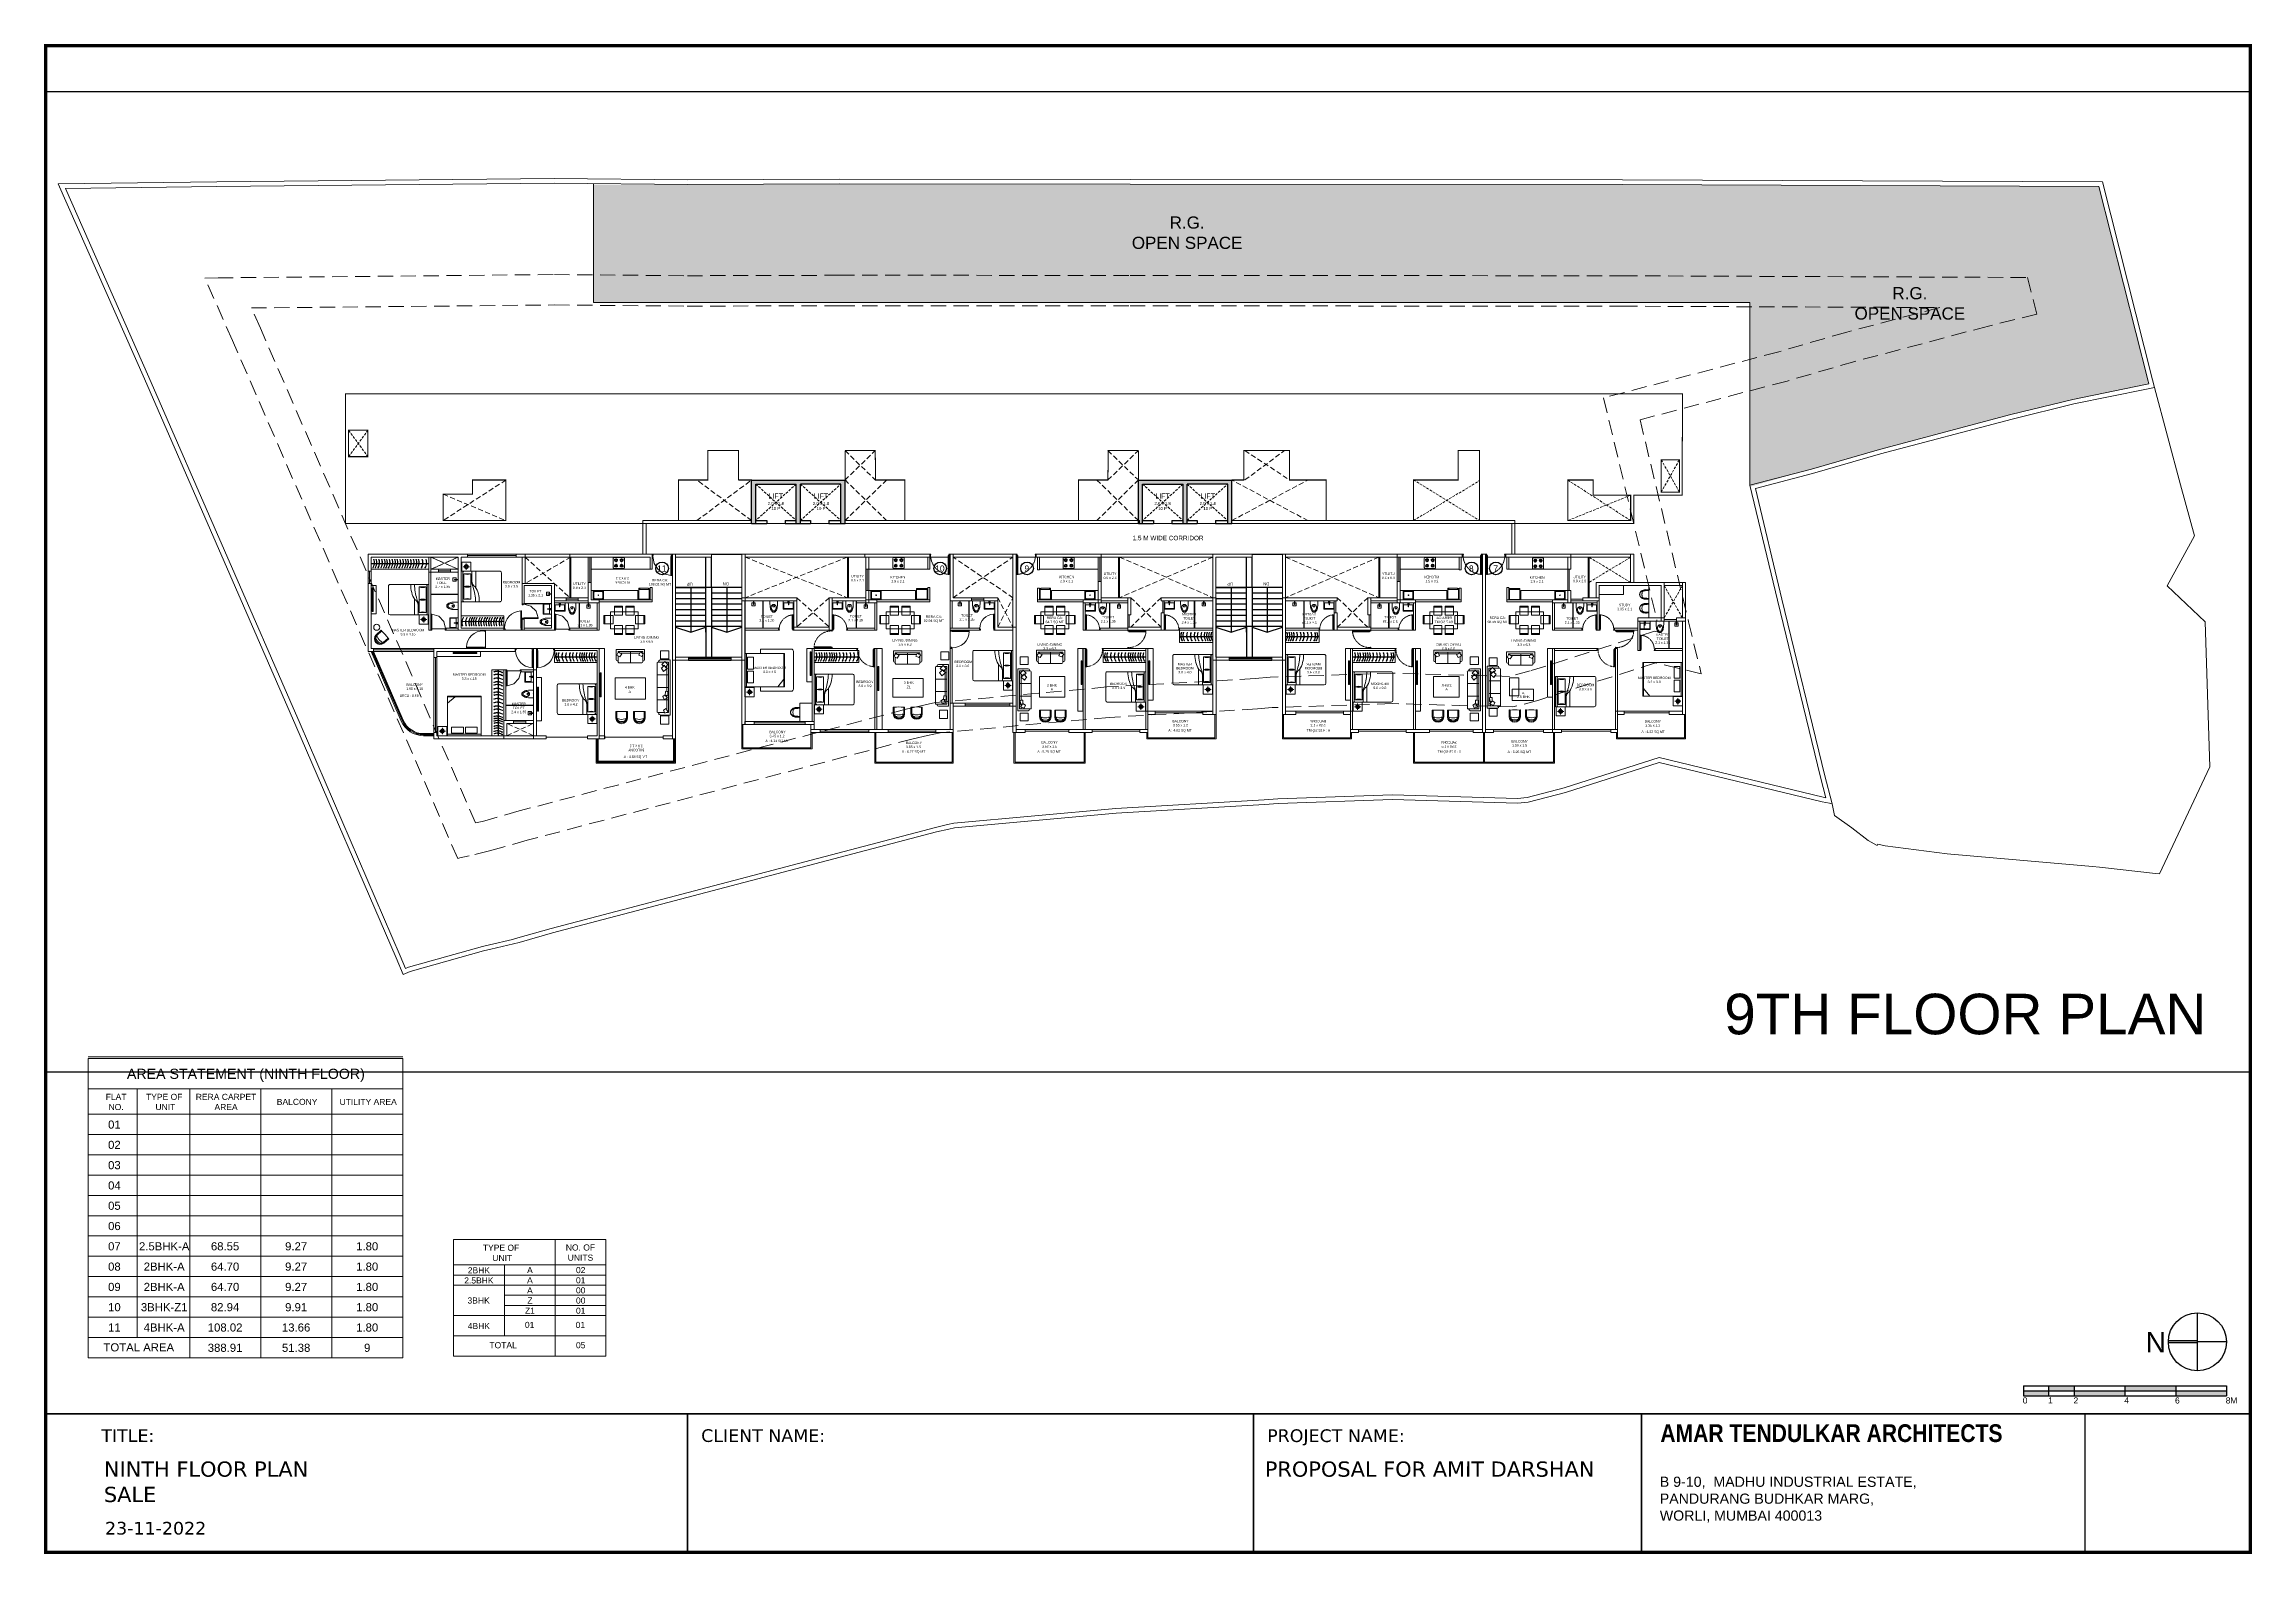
# Model space of a CAD drawing. Header units: inches. Extents: x 27644242 to 29005101, y -955243 to 216979.
# Drawn here: x 28689497 to 28798238, y -716243 to -641838 of the extents above; entities that cross this region are included whole.
import ezdxf

# ---------------------------------------------------------------- set-up
doc = ezdxf.new("R2010")
doc.units = ezdxf.units.IN
doc.header["$MEASUREMENT"] = 0
doc.header["$XCLIPFRAME"] = 0
doc.set_wipeout_variables(frame=1)
for name, pattern in [('01-Xref Col Podium Lvl-1$0$HIDDEN', [0.375, 0.25, -0.125]), ('DASHED', [0.75, 0.5, -0.25]), ('DASHED2', [0.375, 0.25, -0.125]), ('HIDDEN', [0.375, 0.25, -0.125])]:
    doc.linetypes.add(name, pattern=pattern)
doc.layers.get('Defpoints').update_dxf_attribs({"color": 8})
for name, color, linetype, lineweight in [('AHC-A-COLUMN', 210, 'Continuous', 30), ('AHC-A-DUCT', 14, 'HIDDEN', 5), ('ATA_FORMAT', 7, 'Continuous', 50), ('Columns', 1, 'Continuous', 25), ('DOOR', 4, 'Continuous', 0), ('DOORS', 1, 'Continuous', 9), ('ELEVATION', 40, 'Continuous', 13), ('FURN', 250, 'Continuous', 0), ('RVA Site Boundary', 17, 'Continuous', 15), ('WALL', 7, 'Continuous', 20), ('WINDOW', 162, 'Continuous', 13)]:
    doc.layers.add(name, color=color, linetype=linetype, lineweight=lineweight)
for name, color, linetype in [('ATA_FORMAT TEXT', 7, 'Continuous'), ('HATCH', 9, 'Continuous'), ('KPA Elevation Line 3', 252, 'Continuous'), ('KPA General Plan Line', 1, 'Continuous'), ('KPA Glass', 152, 'Continuous'), ('KPA Stair Line', 253, 'Continuous'), ('KPA Text', 7, 'Continuous'), ('text', 7, 'Continuous')]:
    doc.layers.add(name, color=color, linetype=linetype)
doc.styles.add('AMITS', font='arial.ttf')
doc.styles.add('arial', font='arial.ttf')
doc.styles.add('Notes', font='arial.ttf', dxfattribs={"height": 3})
doc.styles.get("Standard").update_dxf_attribs({"font": 'swiss.ttf'})
doc.styles.add('WORKING', font='arial.ttf')
picture_1 = doc.add_image_def('image1.jpg', size_in_pixel=(796, 763))

msp = doc.modelspace()

# ---------------------------------------------------------------- texts
at = {"layer": 'ATA_FORMAT TEXT', "insert": (28792999.4, -705309.1, -1642.3), "char_height": 1006.9, "width": 698.188, "attachment_point": 1, "style": 'Notes'}
msp.add_mtext('N', dxfattribs=at)
at = {"layer": 'ATA_FORMAT TEXT', "ltscale": 10, "attachment_point": 1, "rotation": 359.997169}
for s, width, heights, insert, char_height in [('{\\W0.85;\\fArial|b1|i0|c0|p34;AMAR TENDULKAR ARCHITECTS}', 18866.827, [0], (28769104.2, -709854.5), 875), ('{\\fVerdana|b0|i0|c0|p34;TITLE:}', 43.034, [0], (28692313.5, -710101.5, 0), 625), ('{\\fVerdana|b0|i0|c0|p34;CLIENT NAME:}', 9651.651, [0], (28721857.7, -710101.6, 0), 625), ('{\\fVerdana|b0|i0|c0|p34;PROJECT NAME:}', 9018.002, [0], (28749736.1, -710104.6, 0), 625), ('{\\fVerdana|b0|i0|c0|p34;NINTH FLOOR PLAN\\PSALE}', 22530.572, [0], (28692438.5, -711687.6, 0), 750), ('{\\fVerdana|b0|i0|c0|p34;PROPOSAL FOR AMIT DARSHAN}', 26143.055, [3311.3], (28749619.9, -711688.3, 0), 750), ('{\\fVerdana|b0|i0|c0|p34;23-11-2022}', 25.6, [0], (28692496.6, -714665.5, 0), 625)]:
    msp.add_mtext_dynamic_manual_height_columns(s, width=width, gutter_width=9.69, heights=heights, dxfattribs=dict(at, insert=insert, char_height=char_height))
at = {"layer": 'ATA_FORMAT TEXT', "ltscale": 10, "insert": (28769075.4, -712438.4), "char_height": 500, "attachment_point": 1, "rotation": 359.997169, "style": 'arial'}
msp.add_mtext_dynamic_manual_height_columns('B 9-10,  MADHU INDUSTRIAL ESTATE, \\PPANDURANG BUDHKAR MARG,\\PWORLI, MUMBAI 400013', width=16250.516, gutter_width=9.69, heights=[0], dxfattribs=at)
at = {"layer": 'text', "ltscale": 100, "attachment_point": 1, "style": 'AMITS'}
for s, insert, char_height, width in [('\\pxqc;R.G.\\POPEN SPACE', (28737584.7, -650330.9), 600, 16420.071), ('\\pxqc;R.G.\\POPEN SPACE', (28773183.1, -653812.8), 600, 16420.071), ('\\pxqc;1.5 M WIDE CORRIDOR', (28741957.9, -666066.2), 225, 5797.075), ('9TH FLOOR PLAN', (28772247.8, -688637.5), 2000, 33824.267), ('AREA STATEMENT (NINTH FLOOR)', (28693574, -692333), 500, 15316.5), ('\\pxqc;FLAT \\PNO.', (28692075.8, -693570.4), 300, 1930.35), ('\\pxqc;TYPE OF\\P\\pt2; UNIT', (28694314.5, -693570.4), 300, 2189.064), ('\\pxqc;RERA CARPET \\PAREA', (28696829.8, -693570.4), 300, 3252.525), ('\\pxqc;BALCONY', (28700329.8, -693817.6), 300, 3252.525), ('\\pxqc;UTILITY AREA', (28703829.8, -693817.6), 300, 3252.525), ('\\pxqc;01', (28691990.4, -694885.7), 400, 1930.35), ('\\pxqc;02', (28691990.4, -695885.7), 400, 1930.35), ('\\pxqc;03', (28691990.4, -696885.7), 400, 1930.35), ('\\pxqc;04', (28691990.4, -697885.7), 400, 1930.35), ('\\pxqc;05', (28691990.4, -698885.7), 400, 1930.35), ('\\pxqc;06', (28691990.4, -699885.7), 400, 1930.35), ('\\pxqc;07', (28691990.4, -700885.7), 400, 1930.35), ('\\pxqc;2.5BHK-A', (28694005.8, -700885.7), 400, 2805.35), ('\\pxqc;68.55', (28697005.8, -700885.7), 400, 2805.35), ('\\pxqc;9.27', (28700505.8, -700885.7), 400, 2805.35), ('\\pxqc;1.80', (28704005.8, -700885.7), 400, 2805.35), ('\\pxqc;TYPE OF\\P\\pt2; UNIT', (28709814.5, -701007.1), 300, 4374.28), ('\\pxqc;NO. OF UNITS', (28714946.6, -700993.6), 300, 1930.35), ('\\pxqc;08', (28691990.4, -701885.7), 400, 1930.35), ('\\pxqc;2BHK-A', (28694005.8, -701885.7), 400, 2805.35), ('\\pxqc;64.70', (28697005.8, -701885.7), 400, 2805.35), ('\\pxqc;9.27', (28700505.8, -701885.7), 400, 2805.35), ('\\pxqc;1.80', (28704005.8, -701885.7), 400, 2805.35), ('\\pxqc;2BHK', (28709505.8, -702116.8), 300, 2805.35), ('\\pxqc;A', (28710771.2, -702107), 300, 5305.35), ('\\pxqc;02', (28713271.2, -702107), 300, 5305.35), ('\\pxqc;09', (28691990.4, -702885.7), 400, 1930.35), ('\\pxqc;2BHK-A', (28694005.8, -702885.7), 400, 2805.35), ('\\pxqc;64.70', (28697005.8, -702885.7), 400, 2805.35), ('\\pxqc;9.27', (28700505.8, -702885.7), 400, 2805.35), ('\\pxqc;1.80', (28704005.8, -702885.7), 400, 2805.35), ('\\pxqc;2.5BHK', (28709505.8, -702616.8), 300, 2805.35), ('\\pxqc;A', (28710771.2, -702607), 300, 5305.35), ('\\pxqc;A', (28710771.2, -703107), 300, 5305.35), ('\\pxqc;01', (28713271.2, -702607), 300, 5305.35), ('\\pxqc;00', (28713271.2, -703107), 300, 5305.35), ('\\pxqc;10', (28691990.4, -703885.7), 400, 1930.35), ('\\pxqc;3BHK-Z1', (28694005.8, -703885.7), 400, 2805.35), ('\\pxqc;82.94', (28697005.8, -703885.7), 400, 2805.35), ('\\pxqc;9.91', (28700505.8, -703885.7), 400, 2805.35), ('\\pxqc;1.80', (28704005.8, -703885.7), 400, 2805.35), ('\\pxqc;3BHK', (28709492.3, -703605.1), 300, 2805.35), ('\\pxqc;Z1', (28710771.2, -704107), 300, 5305.35), ('\\pxqc;Z', (28710771.2, -703607), 300, 5305.35), ('\\pxqc;00', (28713271.2, -703607), 300, 5305.35), ('\\pxqc;01', (28713271.2, -704107), 300, 5305.35), ('\\pxqc;11', (28691990.4, -704885.7), 400, 1930.35), ('\\pxqc;4BHK-A', (28694005.8, -704885.7), 400, 2805.35), ('\\pxqc;108.02', (28697005.8, -704885.7), 400, 2805.35), ('\\pxqc;13.66', (28700505.8, -704885.7), 400, 2805.35), ('\\pxqc;1.80', (28704005.8, -704885.7), 400, 2805.35), ('\\pxqc;4BHK', (28709505.8, -704862.7), 300, 2805.35), ('\\pxqc;01', (28712005.8, -704808.9), 300, 2805.35), ('\\pxqc;01', (28714505.8, -704808.9), 300, 2805.35), ('\\pxqc;TOTAL AREA', (28691182.7, -705864.2), 400, 5949.964), ('\\pxqc;388.91', (28697005.8, -705885.7), 400, 2805.35), ('\\pxqc;51.38', (28700505.8, -705885.7), 400, 2805.35), ('\\pxqc;9', (28704005.8, -705885.7), 400, 2805.35), ('\\pxqc;TOTAL', (28710700.5, -705808.9), 300, 2805.35), ('\\pxqc;{\\C1;05}', (28713271.2, -705808.9), 300, 5305.35)]:
    msp.add_mtext(s, dxfattribs=dict(at, insert=insert, char_height=char_height, width=width))
at = {"layer": 'text', "color": 1, "ltscale": 100, "char_height": 300, "width": 744.906, "attachment_point": 1, "style": 'AMITS'}
for s, insert in [('\\pxqc;11', (28719544.3, -667532.4)), ('\\pxqc;10', (28733244.2, -667532.4)), ('\\pxqc;9', (28737526.7, -667532.4)), ('\\pxqc;8', (28759419.1, -667532.4)), ('\\pxqc;7', (28760619.4, -667532.4))]:
    msp.add_mtext(s, dxfattribs=dict(at, insert=insert))

# ---------------------------------------------------------------- blocks, each defined once
blk = doc.blocks.new('NORTH')
blk.add_hatch(color=256).paths.add_polyline_path([(313536.2, 1906938.21), (313536.2, 1906943.89, -0.017603), (313536.6, 1906943.89), (313536.6, 1906938.21), (313536.4, 1906938.21)])
for p, q in [((313536.2, 1906938.21), (313536.2, 1906943.89)), ((313536.6, 1906938.21), (313536.6, 1906943.89)), ((313530.72, 1906938.21), (313542.08, 1906938.21)), ((313536.4, 1906932.53), (313536.4, 1906938.21))]:
    blk.add_line(p, q)
blk.add_circle((313536.4, 1906938.21), 5.68)
blk = doc.blocks.new('SCALE BAR 1-200_cad-block.com')
at = {"layer": 'ATA_FORMAT TEXT'}
h = blk.add_hatch(color=256, dxfattribs=at)
h.dxf.hatch_style = 1
h.paths.add_polyline_path([(200, 0), (150, 0), (150, -5), (200, -5)])
h.paths.add_polyline_path([(150, 5), (100, 5), (100, 0), (150, 0)])
h.paths.add_polyline_path([(100, 0), (50, 0), (50, -5), (100, -5)])
h.paths.add_polyline_path([(50, 5), (25, 5), (25, 0), (50, 0)])
h.paths.add_polyline_path([(25, 0), (0, 0), (0, -5), (25, -5)])
for p, q in [((0, 5), (0, -5)), ((0, 5), (200, 5)), ((0, 0), (100, 0)), ((50, 5), (50, -5)), ((100, 5), (100, -5)), ((100, 5), (100, -5)), ((100, 5), (100, -5)), ((100, 5), (100, -5)), ((150, 5), (150, -5)), ((200, 5), (200, -5)), ((0, -5), (200, -5))]:
    blk.add_line(p, q, dxfattribs=at)
for points in [[(25, -5), (25, 5)], [(100, 0), (200, 0)]]:
    blk.add_lwpolyline(points, dxfattribs=at)
at = {"layer": 'ATA_FORMAT TEXT', "char_height": 6, "width": 11.215, "attachment_point": 1, "style": 'WORKING'}
for s, insert in [('0', (-0.7, -6.5)), ('1', (24.3, -6.5)), ('2', (49.3, -6.5)), ('4', (99.3, -6.5)), ('6', (149.3, -6.5)), ('8', (199.3, -6.5)), ('M', (203.8, -6.5))]:
    blk.add_mtext(s, dxfattribs=dict(at, insert=insert))
blk = doc.blocks.new('FFFF')
at = {"layer": 'Columns', "ltscale": 500, "transparency": 33554610}
h = blk.add_hatch(color=256, dxfattribs=at)
h.dxf.hatch_style = 1
h.paths.add_polyline_path([(27448525, -46438), (27450525, -46438), (27450525, -48238), (27450525, -48388), (27450725, -48388), (27450725, -46238), (27446125, -46238), (27446125, -48388), (27446325, -48388), (27446325, -48238), (27446325, -46438), (27448325, -46438), (27448325, -48238), (27448325, -48388), (27448525, -48388), (27448525, -48238), (27448520, -48238), (27448525, -48232)])
at = {"color": 8, "ltscale": 500}
for p, q in [((27446325, -46438), (27448325, -48238)), ((27448325, -46438), (27446325, -48238)), ((27448520, -48238), (27450525, -46438)), ((27448525, -46438), (27450525, -48238))]:
    blk.add_line(p, q, dxfattribs=at)
at = {"layer": 'AHC-A-COLUMN', "ltscale": 500}
for p, q in [((27446125, -48388), (27446125, -46238)), ((27446125, -46238), (27450725, -46238)), ((27446325, -46438), (27448325, -46438)), ((27446325, -48388), (27446325, -46438)), ((27448325, -48388), (27448325, -46438)), ((27450525, -46438), (27448525, -46438)), ((27448525, -48388), (27448525, -46438)), ((27450525, -48388), (27450525, -46438)), ((27450725, -48388), (27450725, -46238)), ((27446125, -48388), (27446875, -48388)), ((27446325, -48238), (27446875, -48238)), ((27446875, -48238), (27446875, -48388)), ((27447775, -48238), (27447775, -48388)), ((27447775, -48238), (27448325, -48238)), ((27447775, -48388), (27449025, -48388)), ((27448520, -48238), (27449025, -48238)), ((27449025, -48238), (27449025, -48388)), ((27449925, -48238), (27449925, -48388)), ((27449925, -48238), (27450525, -48238)), ((27449925, -48388), (27450725, -48388))]:
    blk.add_line(p, q, dxfattribs=at)
at = {"layer": 'FURN', "ltscale": 500}
blk.add_line((27446875, -48388), (27449925, -48388), dxfattribs=at)
at = {"layer": 'text', "ltscale": 100, "char_height": 300, "width": 1823.98, "attachment_point": 1, "style": 'AMITS'}
for insert in [(27446404, -46901), (27448631, -46901)]:
    blk.add_mtext('\\pxqc;{\\H0.833333x;LIFT\\P\\H0.6x;2.0 x 1.8\\P10 P}', dxfattribs=dict(at, insert=insert))
blk = doc.blocks.new('A$C69BC79EC')
for p, q in [((980, 3480), (230, 3230)), ((980, 1280), (980, 3480)), ((1730, 3230), (980, 3480)), ((2755, 3480), (2005, 3230)), ((2755, 1280), (2755, 3480)), ((3505, 3230), (2755, 3480))]:
    blk.add_line(p, q)
at = {"layer": 'KPA Elevation Line 3'}
for p, q in [((1730, 1280), (1730, 3480)), ((2005, 3480), (2005, 1280)), ((1730, 3205), (2005, 3205)), ((1730, 1280), (2005, 1280))]:
    blk.add_line(p, q, dxfattribs=at)
at = {"layer": 'KPA General Plan Line'}
blk.add_line((1730, -370), (230, -370), dxfattribs=at)
at = {"layer": 'KPA Glass', "ltscale": 500}
for p, q in [((2855, 4855), (755, 4855)), ((2855, 4780), (755, 4780)), ((2855, 4705), (755, 4705))]:
    blk.add_line(p, q, dxfattribs=at)
at = {"layer": 'KPA Stair Line', "ltscale": 500}
for p, q in [((1730, 3205), (1730, 4705)), ((2005, 3205), (2005, 4705)), ((1730, 1280), (1730, -220)), ((2005, 1280), (2005, -220))]:
    blk.add_line(p, q, dxfattribs=at)
at = {"layer": 'KPA Stair Line'}
for p, q in [((230, 3205), (1730, 3205)), ((230, 2930), (1730, 2930)), ((230, 2655), (1730, 2655)), ((230, 2380), (1730, 2380)), ((2005, 3205), (3505, 3205)), ((2005, 2930), (3505, 2930)), ((2005, 2655), (3505, 2655)), ((2005, 2380), (3505, 2380)), ((230, 2105), (1730, 2105)), ((230, 1830), (1730, 1830)), ((230, 1555), (1730, 1555)), ((230, 1280), (1730, 1280)), ((2005, 2105), (3505, 2105)), ((2005, 1830), (3505, 1830)), ((2005, 1555), (3505, 1555)), ((3505, 1280), (2005, 1280)), ((2005, 1280), (3505, 1280))]:
    blk.add_line(p, q, dxfattribs=at)
at = {"layer": 'WALL', "ltscale": 500}
for p, q in [((755, 4855), (80, 4855)), ((80, -370), (80, 4855)), ((755, 4705), (230, 4705)), ((230, -370), (230, 4705)), ((755, 4705), (755, 4855)), ((2855, 4705), (2855, 4855)), ((3655, 4855), (2855, 4855)), ((3505, 4705), (2855, 4705)), ((3505, 4705), (3505, -220)), ((3655, 4855), (3655, -370)), ((80, -370), (230, -370)), ((1730, -220), (3505, -220)), ((1730, -220), (1730, -370)), ((1730, -370), (3655, -370))]:
    blk.add_line(p, q, dxfattribs=at)
at = {"layer": 'KPA Text', "extrusion": (-0.021168, 5.594e-15, 0.999776)}
for s, p in [('DN', (-1023, 877, -18)), ('UP', (-1035, 2659, -55))]:
    blk.add_text(s, height=150, rotation=90, dxfattribs=at).set_placement(p)
blk = doc.blocks.new('A$C3D5F2F58')
at = {"color": 0, "linetype": 'ByBlock'}
blk.add_wipeout([(188, 0), (-188, 0), (-185, -125), (-183, -194), (-179, -263), (-176, -302), (-170, -349), (-151, -415), (-144, -433), (-131, -459), (-112, -495), (-106, -504), (-86, -530), (-72, -545), (-64, -553), (-56, -558), (-41, -562), (-23, -564), (3, -565), (30, -563), (47, -561), (56, -558), (74, -543), (101, -511), (135, -451), (158, -392), (171, -340), (179, -260), (185, -136), (187, -46)], dxfattribs=at)
for p, q in [((-188, 0), (188, 0)), ((-43, -497), (43, -497)), ((-38, -282), (-36, -255)), ((-24, -298), (24, -298)), ((0, -63), (0, -63)), ((36, -255), (38, -282))]:
    blk.add_line(p, q, dxfattribs=at)
at = {"color": 0, "linetype": 'ByBlock', "extrusion": (0, 0, -1)}
for centre, major_axis, ratio, start_param, end_param in [((3903, 5), (4088, 164), 0.940247, 3.1002318, 3.1829535), ((-3903, 5), (-4088, 164), 0.940247, 3.1002318, 3.1829535), ((276, -258), (321, 321), 1, 3.3534408, 3.7938903), ((87, -319), (147, 147), 1, 3.7058613, 4.0791646), ((0, -305), (84.4, 84.4), 1, 4.07333, 6.9222514), ((326, -246), (-323, 323), 1, 4.8166575, 5.2350799), ((119, -350), (193, 193), 1, 3.0920983, 3.3284618), ((-41, -527), (24.1, 24.1), 1, 2.5283012, 3.0920985), ((-43, -474), (16.1, 16.1), 1, 2.3561982, 3.387836), ((0, -292), (-193, 193), 1, 3.7548899, 4.0990986), ((-24, -284), (10, 10), 1, 2.3561982, 4.0189289), ((-27, -256), (6.03, 6.03), 1, 4.0189397, 4.8523751), ((0, -292), (-38.2, 38.2), 1, 0.1399879, 1.4308159), ((24, -284), (-10, 10), 1, 2.2642648, 3.9269946), ((-326, -246), (-323, 323), 1, 2.6189087, 3.0373322), ((27, -256), (6.03, 6.03), 1, -0.1399786, 0.6934719), ((43, -474), (16.1, 16.1), 1, 1.3245586, 2.3561982), ((41, -527), (24.1, 24.1), 1, 1.6202976, 2.1840948), ((-119, -350), (193, 193), 1, 1.3839347, 1.6202976), ((-276, -258), (-321, 321), 1, 2.4893023, 2.9297518), ((-87, -319), (-147, 147), 1, 2.2040282, 2.5773315)]:
    blk.add_ellipse(centre, major_axis=major_axis, ratio=ratio, start_param=start_param, end_param=end_param, dxfattribs=at)
blk = doc.blocks.new('A$C3E645E75')
at = {"extrusion": (0, 0, -1), "zscale": -0.9999999999999998, "rotation": 179.9999999999989}
blk.add_blockref('A$C3D5F2F58', (0, 0), dxfattribs=at)
blk = doc.blocks.new('A$C700F438C')
at = {"layer": 'FURN', "color": 8, "extrusion": (-6.65399e-08, 5.27913e-08, 1)}
for p, q in [((0, 0.09, 0), (0, 1.41, 0)), ((0.07, 1.5, 0), (1.83, 1.5, 0)), ((1.85, 1.38, 0), (1.51, 1.38, 0)), ((1.51, 1.38, 0), (1.51, 0.75, 0)), ((1.98, 1.5, 0), (1.53, 1.5, 0)), ((1.98, 1.5, 0), (1.53, 1.5, 0)), ((1.98, 1.5, 0), (1.53, 1.5, 0)), ((1.85, 0.75, 0), (1.85, 1.38, 0)), ((1.9, 1.5, 0), (1.9, 0, 0)), ((1.83, 0, 0), (0.07, 0, 0)), ((1.27, 0.8, 0), (1.27, 0, 0)), ((1.46, 0.5, 0), (1.46, 0, 0)), ((1.51, 0.75, 0), (1.85, 0.75, 0)), ((1.51, 0.12, 0), (1.51, 0.75, 0)), ((1.51, 0.75, 0), (1.85, 0.75, 0)), ((1.85, 0.12, 0), (1.51, 0.12, 0)), ((1.85, 0.75, 0), (1.85, 0.12, 0)), ((1.9, 0, 0), (1.98, 0, 0))]:
    blk.add_line(p, q, dxfattribs=at)
at = {"layer": 'FURN', "linetype": 'Continuous', "lineweight": 0, "extrusion": (-6.65399e-08, 5.27913e-08, 1)}
blk.add_line((1.83, 0, 0), (1.92, 0, 0), dxfattribs=at)
at = {"layer": 'FURN', "color": 8, "extrusion": (6.65399e-08, -5.27913e-08, -1)}
for centre, major_axis, ratio, start_param, end_param in [((0.07, 1.41, 0), (0, -0.0914, 0), 0.803207, 1.570796, 3.141593), ((1.96, 1.45, 0), (0, -1.08, 0), 0.803207, 0.880587, 1.613256), ((3.07, 1.6, 0), (0, -2.24, 0), 0.803207, 1.197175, 1.525138), ((1.68, 2.11, 0), (0, -0.762, 0), 0.803207, -0.283794, 0.283794), ((1.83, 1.41, 0), (0, -0.0914, 0), 0.803207, 3.141593, 4.712389), ((0.07, 0.09, 0), (0, -0.0914, 0), 0.803207, 0, 1.570796), ((0.67, 0.08, 0), (-0.705, -0.615, 0), 0.604617, 2.952061, 3.536756), ((-0.03, 0.19, 0), (-1.47, -0.49, 0), 0.581007, 3.019706, 3.343381), ((1.68, 0.02, 0), (0, -0.762, 0), 0.803207, 2.857799, 3.425387), ((1.83, 0.09, 0), (0, -0.0914, 0), 0.803207, -1.570796, 0)]:
    blk.add_ellipse(centre, major_axis=major_axis, ratio=ratio, start_param=start_param, end_param=end_param, dxfattribs=at)
at = {"layer": 'FURN', "color": 8, "extrusion": (-6.65399e-08, 5.27913e-08, 1)}
for centre, start_param, end_param in [((1.68, 1.49, 0), -0.283794, 0.283794), ((1.68, -0.61, 0), 2.857799, 3.425387)]:
    blk.add_ellipse(centre, major_axis=(0, -0.762, 0), ratio=0.803207, start_param=start_param, end_param=end_param, dxfattribs=at)
blk = doc.blocks.new('BEDROOM')
at = {"layer": 'FURN', "linetype": 'Continuous', "extrusion": (-5.00305e-08, -8.66553e-08, 1)}
for p, q in [((912, 347, 0), (1220, 347, 0)), ((1066, 501, 0), (1066, 193, 0))]:
    blk.add_line(p, q, dxfattribs=at)
at = {"layer": 'FURN', "ltscale": 500}
blk.add_line((1315, 122, 0), (1315, -1378, 0), dxfattribs=at)
at = {"layer": 'FURN', "ltscale": 0.05, "extrusion": (-5.00305e-08, -8.66553e-08, 1), "elevation": 0}
blk.add_lwpolyline([(1291, 122), (841, 122), (841, 572), (1291, 572)], close=True, dxfattribs=at)
at = {"layer": 'FURN', "linetype": 'Continuous', "extrusion": (-5.00305e-08, -8.66553e-08, 1)}
for radius in [97, 72.8]:
    blk.add_circle((1066, 347, 0), radius, dxfattribs=at)
at = {"layer": 'FURN', "extrusion": (-3.01072e-07, 1.30707e-07, 1), "xscale": -1000.000000000015, "yscale": 1000.000000000015, "zscale": 1000.000000000007, "rotation": 180.0236273616612}
blk.add_blockref('A$C700F438C', (-665, 121, 0), dxfattribs=at)
blk = doc.blocks.new('hob')
at = {"layer": 'FURN', "extrusion": (2e-16, 7.34249e-08, 1)}
for p, q in [((-747640, 890447), (-747613, 890399)), ((-747640, 890302), (-747613, 890350)), ((-747640, 890172), (-747613, 890124)), ((-747640, 890027), (-747613, 890075)), ((-747636, 890449), (-747608, 890402)), ((-747636, 890300), (-747608, 890347)), ((-747636, 890174), (-747608, 890127)), ((-747636, 890025), (-747608, 890072)), ((-747510, 890377), (-747566, 890377)), ((-747510, 890372), (-747566, 890372)), ((-747510, 890102), (-747566, 890102)), ((-747510, 890097), (-747566, 890097)), ((-747405, 890377), (-747350, 890377)), ((-747405, 890372), (-747350, 890372)), ((-747405, 890102), (-747350, 890102)), ((-747405, 890097), (-747350, 890097)), ((-747280, 890449), (-747308, 890402)), ((-747280, 890300), (-747308, 890347)), ((-747280, 890174), (-747308, 890127)), ((-747280, 890025), (-747308, 890072)), ((-747276, 890447), (-747303, 890399)), ((-747276, 890302), (-747303, 890350)), ((-747276, 890172), (-747303, 890124)), ((-747276, 890027), (-747303, 890075))]:
    blk.add_line(p, q, dxfattribs=at)
at = {"layer": 'FURN', "extrusion": (2e-16, 7.34249e-08, 1), "elevation": 0}
for points in [[(-747233, 889962), (-747683, 889962, -0.4142136), (-747733, 890012), (-747733, 890462, -0.4142136), (-747683, 890512), (-747233, 890512, -0.4142136), (-747183, 890462), (-747183, 890012, -0.4142136)], [(-747173, 890462, -0.4142136), (-747158, 890447), (-747158, 890027, -0.4142136), (-747173, 890012), (-747173, 890027)]]:
    blk.add_lwpolyline(points, format="xyb", close=True, dxfattribs=at)
at = {"layer": 'FURN', "extrusion": (2e-16, 7.34249e-08, 1), "const_width": 20, "elevation": 0}
for points in [[(-747625, 890375, 1), (-747565, 890375, 1)], [(-747625, 890100, -1), (-747565, 890100, -1)], [(-747290, 890375, 1), (-747350, 890375, 1)], [(-747290, 890100, 1), (-747350, 890100, 1)]]:
    blk.add_lwpolyline(points, format="xyb", close=True, dxfattribs=at)
at = {"layer": 'FURN', "extrusion": (2e-16, 7.34249e-08, 1)}
for centre, radius in [((-747595, 890375, 0), 75), ((-747595, 890100, 0), 75), ((-747595, 890375, 0), 60), ((-747595, 890100, 0), 60), ((-747595, 890375, 0), 37.5), ((-747595, 890100, 0), 37.5), ((-747320, 890375, 0), 75), ((-747320, 890100, 0), 75), ((-747320, 890375, 0), 60), ((-747320, 890100, 0), 60), ((-747320, 890375, 0), 37.5), ((-747320, 890100, 0), 37.5)]:
    blk.add_circle(centre, radius, dxfattribs=at)
for centre, start, end in [((-747595, 890375, 0), 118.31459, 121.68541), ((-747595, 890375, 0), 238.31459, 241.68541), ((-747595, 890100, 0), 118.31459, 121.68541), ((-747595, 890100, 0), 238.31459, 241.68541), ((-747595, 890375, 0), 358.31459, 1.68541), ((-747595, 890100, 0), 358.31459, 1.68541), ((-747320, 890375, 0), 178.31459, 181.68541), ((-747320, 890100, 0), 178.31459, 181.68541), ((-747320, 890375, 0), 58.31459, 61.68541), ((-747320, 890375, 0), 58.31459, 61.68541), ((-747320, 890375, 0), 298.31459, 301.68541), ((-747320, 890100, 0), 58.31459, 61.68541), ((-747320, 890100, 0), 58.31459, 61.68541), ((-747320, 890100, 0), 298.31459, 301.68541)]:
    blk.add_arc(centre, 85, start, end, dxfattribs=at)
blk = doc.blocks.new('A$C3C731254-flat-1')
at = {"layer": 'FURN'}
for p, q in [((-77430, -2820), (-77431, -2802)), ((-77430, -2802), (-77318, -2797)), ((-77430, -2820), (-77318, -2825))]:
    blk.add_line(p, q, dxfattribs=at)
for points in [[(-77233, -3061), (-77648, -3061), (-77648, -2547), (-77233, -2547)], [(-77263, -2843), (-77263, -2778), (-77318, -2778), (-77318, -2843)], [(-77275, -2831), (-77275, -2791), (-77306, -2791), (-77306, -2831)], [(-77287, -2819), (-77287, -2803), (-77293, -2803), (-77293, -2819)]]:
    blk.add_lwpolyline(points, close=True, dxfattribs=at)
blk.add_lwpolyline([(-77339, -2824), (-77339, -3036), (-77623, -3036), (-77623, -2572), (-77339, -2572), (-77339, -2798)], dxfattribs=at)
blk = doc.blocks.new('A$C3A956F37-flat-1')
at = {"layer": 'FURN'}
blk.add_line((-168, 90), (0, 90), dxfattribs=at)
for points in [[(-97, 67), (-97, 0), (-259, 0), (-259, 161), (-97, 161), (-97, 90)], [(0, 67), (-191, 67), (-191, 90), (-168, 90)]]:
    blk.add_lwpolyline(points, dxfattribs=at)
blk = doc.blocks.new('A$C6E20521E-flat-1-flatten-1')
at = {"layer": 'DOORS', "color": 251}
for p, q in [((-900, 0), (-900, 103)), ((-873, 103), (-900, 103)), ((0, 0), (-900, 0)), ((-873, 67), (-873, 103)), ((-846, 67), (-873, 67)), ((-846, 13), (-846, 67)), ((-63, 103), (-63, 949)), ((-63, 949), (-27, 949)), ((-27, 103), (-63, 103)), ((-54, 13), (-54, 67)), ((-54, 67), (-27, 67)), ((-27, 103), (-27, 949)), ((-27, 103), (0, 103)), ((-27, 67), (-27, 103)), ((0, 0), (0, 103)), ((-859, 0), (-900, 0)), ((-40, 0), (0, 0))]:
    blk.add_line(p, q, dxfattribs=at)
at = {"layer": 'DOORS', "color": 251, "extrusion": (0, 0, -1)}
for centre, major_axis, start_param, end_param in [((-27, 103), (-729, -429), 0.5315346, 2.0597649), ((-859, 13), (-11.7, -6.7), 3.6651914, 5.2359878), ((-40, 13), (-11.7, -6.7), 5.2359878, 6.8067841)]:
    blk.add_ellipse(centre, major_axis=major_axis, ratio=1, start_param=start_param, end_param=end_param, dxfattribs=at)
blk = doc.blocks.new('DOOR_750')
at = {"layer": 'DOOR'}
for points in [[(-750, 50), (-718, 50), (-718, 12), (-705, 12), (-705, 0), (-750, 0)], [(-70, 50), (-32, 50), (-32, 750), (-70, 750)], [(0, 50), (-32, 50), (-32, 12), (-45, 12), (-45, 0), (0, 0)]]:
    blk.add_lwpolyline(points, close=True, dxfattribs=at)
at = {"layer": 'DOOR', "linetype": 'DASHED', "ltscale": 10}
blk.add_arc((-2, 38), 715, 95.4221, 179.04025, dxfattribs=at)
blk = doc.blocks.new('KITCHEN')
at = {"layer": 'FURN'}
for p, q in [((-135610, 231799, 0), (-135610, 232190, 0)), ((-135596, 231813, 0), (-135596, 232176, 0)), ((-135120, 232209, 0), (-135591, 232209, 0)), ((-135120, 231779, 0), (-135591, 231779, 0)), ((-135578, 231857, 0), (-135578, 232132, 0)), ((-135134, 232195, 0), (-135577, 232195, 0)), ((-135134, 231794, 0), (-135577, 231794, 0)), ((-135172, 232171, 0), (-135539, 232171, 0)), ((-135172, 231818, 0), (-135539, 231818, 0)), ((-135133, 232132, 0), (-135133, 231857, 0)), ((-135115, 231813, 0), (-135115, 232176, 0)), ((-135100, 231799, 0), (-135100, 232190, 0))]:
    blk.add_line(p, q, dxfattribs=at)
blk.add_circle((-135356, 231997, 0), 14.6, dxfattribs=at)
for centre, radius, start, end in [((-135591, 232190, 0), 19.4, 89.99995, 179.99995), ((-135591, 231799, 0), 19.4, 180.00005, 270.00005), ((-135577, 232176, 0), 19.4, 89.99995, 179.99995), ((-135577, 231813, 0), 19.4, 180.00005, 270.00005), ((-135539, 232132, 0), 38.9, 89.99995, 179.99995), ((-135539, 231857, 0), 38.9, 179.99995, 269.99995), ((-135172, 232132, 0), 38.9, 359.99995, 89.99995), ((-135172, 231857, 0), 38.9, 269.99995, 359.99995), ((-135134, 232176, 0), 19.4, 359.99995, 89.99995), ((-135134, 231813, 0), 19.4, 270.00005, 0.00005), ((-135120, 232190, 0), 19.4, 359.99995, 89.99995), ((-135120, 231799, 0), 19.4, 270.00005, 0.00005)]:
    blk.add_arc(centre, radius, start, end, dxfattribs=at)
blk = doc.blocks.new('edddew234')
at = {"layer": 'FURN', "ltscale": 0.05, "extrusion": (5.00305e-08, 8.66553e-08, 1)}
for p, q in [((1616, 1650, 0), (-334, 1650, 0)), ((-334, 1650, 0), (-334, 0, 0)), ((6, 1650, 0), (-299, 1271, 0)), ((-299, 1650, 0), (-299, 0, 0)), ((1547, 1650, 0), (1547, 0, 0)), ((1616, 1650, 0), (1616, 0, 0)), ((1616, 0, 0), (-334, 0, 0))]:
    blk.add_line(p, q, dxfattribs=at)
at = {"layer": 'FURN', "linetype": 'Continuous', "extrusion": (5.00305e-08, 8.66553e-08, 1)}
for p, q in [((1545, 1904, 0), (1237, 1904, 0)), ((1391, 2058, 0), (1391, 1750, 0))]:
    blk.add_line(p, q, dxfattribs=at)
at = {"layer": 'FURN', "ltscale": 0.05, "extrusion": (5.00305e-08, 8.66553e-08, 1)}
blk.add_lwpolyline([(1166, 1679), (1616, 1679), (1616, 2129), (1166, 2129)], close=True, dxfattribs=at)
at = {"layer": 'FURN', "linetype": 'Continuous', "extrusion": (5.00305e-08, 8.66553e-08, 1)}
for points in [[(1494, 1449), (1203, 1449), (1203, 869), (1494, 869)], [(1494, 190), (1203, 190), (1203, 769), (1494, 769)]]:
    blk.add_lwpolyline(points, close=True, dxfattribs=at)
for radius in [97, 72.8]:
    blk.add_circle((1391, 1904), radius, dxfattribs=at)
blk = doc.blocks.new('TVVVV')
at = {"layer": 'FURN', "ltscale": 1000, "elevation": 0}
for points in [[(-130, 447), (-179, 422)], [(-130, -96), (-179, -71)]]:
    blk.add_lwpolyline(points, dxfattribs=at)
blk.add_lwpolyline([(-130, 740), (-82, 740), (-82, -429), (-130, -429)], close=True, dxfattribs=at)
blk = doc.blocks.new('CHAIR3A')
at = {"linetype": 'ByBlock'}
blk.add_line((-52, -301), (-52, 301), dxfattribs=at)
for points in [[(-52, 301, -0.0039408), (-52, 301, 0.0244339), (-3, 299, 0.0455831), (106, 303, -0.1507889), (371, 255, -0.1434346), (506, 126, -0.142303), (537, 0, -2.9800497)], [(-52, 267, 0.0576053), (62, 255, -0.0388747), (238, 255, -0.1212807), (406, 199, -1.6978134)], [(-52, 267, 0.0576053), (62, 255, -0.0388747), (238, 255, -0.1212807), (406, 199, -1.6978134)], [(-52, -301, 0.0039408), (-52, -300, -0.0244339), (-3, -299, -0.0455831), (106, -303, 0.1507889), (371, -255, 0.1434346), (506, -126, 0.142303), (537, 0, 2.9800497)], [(68, 254, 0.173618), (87, 244, 0.0594003), (126, 241, -0.1495723), (381, 173, 1.7550285)], [(68, 254, 0.173618), (87, 244, 0.0594003), (126, 241, -0.1495723), (381, 173, 1.7550285)], [(529, 0, 0.0895401), (521, 43, -0.1062959), (517, 70, 0.127969), (512, 95, 0.0462066), (480, 147, 0.0870766), (465, 161, -0.1161749), (440, 187, 0.4171227), (406, 196, 0.3036152), (375, 132, -0.099252), (373, 96, 0.1721902), (376, 68, -0.081748), (395, 0, 1.6093979)], [(529, 0, 0.0895401), (521, 43, -0.1062959), (517, 70, 0.127969), (512, 95, 0.0462066), (480, 147, 0.0870766), (465, 161, -0.1161749), (440, 187, 0.4171227), (406, 196, 0.3036152), (375, 132, -0.099252), (373, 96, 0.1721902), (376, 68, -0.081748), (395, 0, 1.6093979)], [(529, 0, -0.0895401), (521, -43, 0.1062959), (517, -70, -0.127969), (512, -95, -0.0462066), (480, -147, -0.0870766), (465, -161, 0.1161749), (440, -187, -0.4171227), (406, -196, -0.3036152), (375, -132, 0.099252), (373, -96, -0.1721902), (376, -68, 0.081748), (395, 0, -1.6093979)], [(529, 0, -0.0895401), (521, -43, 0.1062959), (517, -70, -0.127969), (512, -95, -0.0462066), (480, -147, -0.0870766), (465, -161, 0.1161749), (440, -187, -0.4171227), (406, -196, -0.3036152), (375, -132, 0.099252), (373, -96, -0.1721902), (376, -68, 0.081748), (395, 0, -1.6093979)], [(-52, -267, -0.0576053), (62, -255, 0.0388747), (238, -255, 0.1212807), (406, -199, 1.6978134)], [(-52, -267, -0.0576053), (62, -255, 0.0388747), (238, -255, 0.1212807), (406, -199, 1.6978134)], [(68, -254, -0.173618), (87, -244, -0.0594003), (126, -241, 0.1495723), (381, -173, -1.7550285)], [(68, -254, -0.173618), (87, -244, -0.0594003), (126, -241, 0.1495723), (381, -173, -1.7550285)]]:
    blk.add_lwpolyline(points, format="xyb", dxfattribs=at)
blk = doc.blocks.new('09CH600A')
at = {"linetype": 'ByBlock'}
blk.add_wipeout([(-275, 0), (275, 0), (274, -35), (277, -145), (278, -240), (261, -323), (234, -387), (193, -448), (142, -494), (109, -515), (34, -539), (-15, -540), (-54, -535), (-102, -518), (-170, -471), (-211, -424), (-233, -388), (-250, -350), (-273, -270), (-279, -219), (-278, -158), (-273, -96), (-273, -53), (-274, -23), (-275, -1)], dxfattribs=at)
at = {"linetype": 'ByBlock', "xscale": 0.9151414309484192, "yscale": 0.9151414309484192, "zscale": 0.9151414309484192, "rotation": 270.0696394041314}
blk.add_blockref('CHAIR3A', (0, -48), dxfattribs=at)
blk = doc.blocks.new('rffffff')
at = {"layer": 'FURN'}
for p, q in [((146, 519, 0), (-2054, 519, 0)), ((-2054, 519, 0), (-2053, -81, 0)), ((146, 251, 0), (-2054, 250, 0)), ((146, 239, 0), (-2054, 238, 0)), ((146, 519, 0), (147, -81, 0)), ((147, -81, 0), (-2053, -81, 0))]:
    blk.add_line(p, q, dxfattribs=at)
at = {"layer": 'FURN', "extrusion": (9.36485e-09, 6.40542e-09, 1)}
for points in [[(-2028, 206, 0.144333), (-2019, 208, 0.107177), (-2009, 216, 0.0778182), (-2003, 227, 0.0650165), (-1999, 242, 0.0650165), (-2000, 257, 0.0778182), (-2004, 269, 0.107177), (-2011, 279, 0.144333), (-2020, 282, 0.144333), (-2029, 280, 0.107177), (-2038, 273, 0.0778182), (-2044, 262, 0.0650165), (-2048, 247, 0.0650165), (-2047, 231, 0.0778182), (-2044, 219, 0.107177), (-2036, 210, 0.144333)], [(-1840, 206, 0.144333), (-1831, 208, 0.107177), (-1821, 216, 0.0778182), (-1815, 227, 0.0650165), (-1811, 242, 0.0650165), (-1812, 257, 0.0778182), (-1816, 269, 0.107177), (-1823, 279, 0.144333), (-1832, 282, 0.144333), (-1841, 280, 0.107177), (-1850, 273, 0.0778182), (-1856, 262, 0.0650165), (-1860, 247, 0.0650165), (-1859, 231, 0.0778182), (-1856, 219, 0.107177), (-1848, 210, 0.144333)], [(-1657, 207, 0.144333), (-1648, 208, 0.107177), (-1639, 216, 0.0778182), (-1633, 227, 0.0650165), (-1629, 242, 0.0650165), (-1630, 257, 0.0778182), (-1633, 269, 0.107177), (-1641, 279, 0.144333), (-1649, 282, 0.144333), (-1658, 280, 0.107177), (-1668, 273, 0.0778182), (-1674, 262, 0.0650165), (-1678, 247, 0.0650165), (-1677, 232, 0.0778182), (-1673, 219, 0.107177), (-1666, 210, 0.144333)], [(-1469, 207, 0.144333), (-1460, 208, 0.107177), (-1451, 216, 0.0778182), (-1444, 227, 0.0650165), (-1441, 242, 0.0650165), (-1441, 257, 0.0778182), (-1445, 269, 0.107177), (-1453, 279, 0.144333), (-1461, 282, 0.144333), (-1470, 281, 0.107177), (-1480, 273, 0.0778182), (-1486, 262, 0.0650165), (-1489, 247, 0.0650165), (-1489, 232, 0.0778182), (-1485, 219, 0.107177), (-1477, 210, 0.144333)], [(-1317, 207, 0.144333), (-1308, 208, 0.107177), (-1298, 216, 0.0778182), (-1292, 227, 0.0650165), (-1289, 242, 0.0650165), (-1289, 257, 0.0778182), (-1293, 269, 0.107177), (-1301, 279, 0.144333), (-1309, 282, 0.144333), (-1318, 281, 0.107177), (-1327, 273, 0.0778182), (-1334, 262, 0.0650165), (-1337, 247, 0.0650165), (-1337, 232, 0.0778182), (-1333, 219, 0.107177), (-1325, 210, 0.144333)], [(-1135, 207, 0.144333), (-1126, 208, 0.107177), (-1116, 216, 0.0778182), (-1110, 227, 0.0650165), (-1106, 242, 0.0650165), (-1107, 257, 0.0778182), (-1111, 270, 0.107177), (-1118, 279, 0.144333), (-1127, 282, 0.144333), (-1136, 281, 0.107177), (-1145, 273, 0.0778182), (-1151, 262, 0.0650165), (-1155, 247, 0.0650165), (-1154, 232, 0.0778182), (-1151, 220, 0.107177), (-1143, 210, 0.144333)], [(-975, 207, 0.144333), (-966, 208, 0.107177), (-957, 216, 0.0778182), (-951, 227, 0.0650165), (-947, 242, 0.0650165), (-947, 257, 0.0778182), (-951, 270, 0.107177), (-959, 279, 0.144333), (-967, 282, 0.144333), (-976, 281, 0.107177), (-986, 273, 0.0778182), (-992, 262, 0.0650165), (-996, 247, 0.0650165), (-995, 232, 0.0778182), (-991, 220, 0.107177), (-984, 210, 0.144333)], [(-865, 207, 0.144333), (-856, 209, 0.107177), (-846, 216, 0.0778182), (-840, 227, 0.0650165), (-836, 242, 0.0650165), (-837, 257, 0.0778182), (-841, 270, 0.107177), (-848, 279, 0.144333), (-857, 283, 0.144333), (-866, 281, 0.107177), (-875, 273, 0.0778182), (-881, 262, 0.0650165), (-885, 247, 0.0650165), (-885, 232, 0.0778182), (-881, 220, 0.107177), (-873, 210, 0.144333)], [(-756, 207, 0.144333), (-747, 209, 0.107177), (-738, 216, 0.0778182), (-731, 227, 0.0650165), (-728, 242, 0.0650165), (-728, 258, 0.0778182), (-732, 270, 0.107177), (-740, 279, 0.144333), (-748, 283, 0.144333), (-757, 281, 0.107177), (-766, 273, 0.0778182), (-773, 262, 0.0650165), (-776, 247, 0.0650165), (-776, 232, 0.0778182), (-772, 220, 0.107177), (-764, 210, 0.144333)], [(-645, 207, 0.144333), (-636, 209, 0.107177), (-627, 216, 0.0778182), (-621, 227, 0.0650165), (-617, 242, 0.0650165), (-617, 258, 0.0778182), (-621, 270, 0.107177), (-629, 279, 0.144333), (-637, 283, 0.144333), (-646, 281, 0.107177), (-656, 273, 0.0778182), (-662, 262, 0.0650165), (-666, 247, 0.0650165), (-665, 232, 0.0778182), (-661, 220, 0.107177), (-654, 210, 0.144333)], [(-495, 207, 0.144333), (-486, 209, 0.107177), (-477, 216, 0.0778182), (-471, 227, 0.0650165), (-467, 242, 0.0650165), (-468, 258, 0.0778182), (-471, 270, 0.107177), (-479, 279, 0.144333), (-488, 283, 0.144333), (-496, 281, 0.107177), (-506, 273, 0.0778182), (-512, 262, 0.0650165), (-516, 247, 0.0650165), (-515, 232, 0.0778182), (-511, 220, 0.107177), (-504, 210, 0.144333)], [(-385, 207, 0.144333), (-376, 209, 0.107177), (-366, 216, 0.0778182), (-360, 227, 0.0650165), (-357, 242, 0.0650165), (-357, 258, 0.0778182), (-361, 270, 0.107177), (-369, 279, 0.144333), (-377, 283, 0.144333), (-386, 281, 0.107177), (-395, 273, 0.0778182), (-402, 262, 0.0650165), (-405, 247, 0.0650165), (-405, 232, 0.0778182), (-401, 220, 0.107177), (-393, 210, 0.144333)], [(-244, 207, 0.144333), (-235, 209, 0.107177), (-226, 216, 0.0778182), (-219, 227, 0.0650165), (-216, 242, 0.0650165), (-216, 258, 0.0778182), (-220, 270, 0.107177), (-228, 279, 0.144333), (-236, 283, 0.144333), (-245, 281, 0.107177), (-254, 273, 0.0778182), (-261, 262, 0.0650165), (-264, 247, 0.0650165), (-264, 232, 0.0778182), (-260, 220, 0.107177), (-252, 210, 0.144333)], [(-130, 207, 0.144333), (-121, 209, 0.107177), (-112, 216, 0.0778182), (-106, 227, 0.0650165), (-102, 242, 0.0650165), (-102, 258, 0.0778182), (-106, 270, 0.107177), (-114, 279, 0.144333), (-122, 283, 0.144333), (-131, 281, 0.107177), (-141, 273, 0.0778182), (-147, 262, 0.0650165), (-151, 247, 0.0650165), (-150, 232, 0.0778182), (-146, 220, 0.107177), (-139, 210, 0.144333)], [(11, 207, 0.144333), (20, 209, 0.107177), (29, 216, 0.0778182), (35, 227, 0.0650165), (39, 242, 0.0650165), (38, 258, 0.0778182), (35, 270, 0.107177), (27, 279, 0.144333), (18, 283, 0.144333), (10, 281, 0.107177), (0, 273, 0.0778182), (-6, 262, 0.0650165), (-10, 247, 0.0650165), (-9, 232, 0.0778182), (-5, 220, 0.107177), (2, 210, 0.144333)]]:
    blk.add_lwpolyline(points, format="xyb", close=True, dxfattribs=at)
for points in [[(-2038, 211, 0.0579524), (-2015, 41, 1.08017), (-1990, 49, -0.102886), (-2022, 207, -0.821198)], [(-1850, 212, 0.0579524), (-1827, 41, 1.08017), (-1802, 49, -0.102886), (-1834, 207, -0.821198)], [(-1668, 212, 0.0579524), (-1644, 41, 1.08017), (-1619, 50, -0.102886), (-1651, 207, -0.821198)], [(-1479, 212, 0.0579524), (-1456, 41, 1.08017), (-1431, 50, -0.102886), (-1463, 207, -0.821198)], [(-1327, 212, 0.0579524), (-1304, 41, 1.08017), (-1279, 50, -0.102886), (-1311, 207, -0.821198)], [(-1145, 212, 0.0579524), (-1122, 41, 1.08017), (-1097, 50, -0.102886), (-1129, 207, -0.821198)], [(-985, 212, 0.0579524), (-962, 41, 1.08017), (-937, 50, -0.102886), (-969, 207, -0.821198)], [(-875, 212, 0.0579524), (-852, 41, 1.08017), (-827, 50, -0.102886), (-859, 207, -0.821198)], [(-766, 212, 0.0579524), (-743, 41, 1.08017), (-718, 50, -0.102886), (-750, 207, -0.821198)], [(-656, 212, 0.0579524), (-632, 41, 1.08017), (-607, 50, -0.102886), (-639, 207, -0.821198)], [(-506, 212, 0.0579524), (-482, 41, 1.08017), (-457, 50, -0.102886), (-489, 207, -0.821198)], [(-395, 212, 0.0579524), (-372, 41, 1.08017), (-347, 50, -0.102886), (-379, 207, -0.821198)], [(-254, 212, 0.0579524), (-231, 41, 1.08017), (-206, 50, -0.102886), (-238, 207, -0.821198)], [(-141, 212, 0.0579524), (-117, 41, 1.08017), (-92, 50, -0.102886), (-124, 207, -0.821198)], [(0, 212, 0.0579524), (24, 41, 1.08017), (49, 50, -0.102886), (17, 207, -0.821198)]]:
    blk.add_lwpolyline(points, format="xyb", dxfattribs=at)
for centre, radius, start, end in [((-1304, 113, 0), 745, 153.84974, 167.11662), ((-1627, 202, 0), 395, 145.02139, 168.51845), ((-1962, 436, 0), 13.2, 325.02116, 153.84954), ((-1116, 113, 0), 745, 153.84974, 167.11662), ((-1439, 202, 0), 395, 145.02139, 168.51845), ((-1774, 436, 0), 13.2, 325.02116, 153.84954), ((-934, 113, 0), 745, 153.84974, 167.11662), ((-1257, 202, 0), 395, 145.02139, 168.51845), ((-1591, 436, 0), 13.2, 325.02116, 153.84954), ((-746, 113, 0), 745, 153.84974, 167.11662), ((-1069, 202, 0), 395, 145.02139, 168.51845), ((-1403, 436, 0), 13.2, 325.02116, 153.84954), ((-594, 113, 0), 745, 153.84974, 167.11662), ((-917, 202, 0), 395, 145.02139, 168.51845), ((-1251, 436, 0), 13.2, 325.02116, 153.84954), ((-411, 113, 0), 745, 153.84974, 167.11662), ((-734, 202, 0), 395, 145.02139, 168.51845), ((-1069, 436, 0), 13.2, 325.02116, 153.84954), ((-252, 113, 0), 745, 153.84974, 167.11662), ((-575, 202, 0), 395, 145.02139, 168.51845), ((-909, 436, 0), 13.2, 325.02116, 153.84954), ((-141, 113, 0), 745, 153.84974, 167.11662), ((-464, 202, 0), 395, 145.02139, 168.51845), ((-799, 436, 0), 13.2, 325.02116, 153.84954), ((-33, 113, 0), 745, 153.84974, 167.11662), ((-356, 202, 0), 395, 145.02139, 168.51845), ((-690, 436, 0), 13.2, 325.02116, 153.84954), ((78, 113, 0), 745, 153.84974, 167.11662), ((-245, 202, 0), 395, 145.02139, 168.51845), ((-579, 436, 0), 13.2, 325.02116, 153.84954), ((228, 113, 0), 745, 153.84974, 167.11662), ((-95, 202, 0), 395, 145.02139, 168.51845), ((-429, 436, 0), 13.2, 325.02116, 153.84954), ((338, 113, 0), 745, 153.84974, 167.11662), ((15, 202, 0), 395, 145.02139, 168.51845), ((-319, 436, 0), 13.2, 325.02116, 153.84954), ((479, 113, 0), 745, 153.84974, 167.11662), ((156, 202, 0), 395, 145.02139, 168.51845), ((-178, 436, 0), 13.2, 325.02116, 153.84954), ((593, 113, 0), 745, 153.84974, 167.11662), ((270, 202, 0), 395, 145.02139, 168.51845), ((-64, 436, 0), 13.2, 325.02116, 153.84954), ((734, 113, 0), 745, 153.84974, 167.11662), ((411, 202, 0), 395, 145.02139, 168.51845), ((77, 436, 0), 13.2, 325.02116, 153.84954)]:
    blk.add_arc(centre, radius, start, end, dxfattribs=at)
blk = doc.blocks.new('FRDG')
at = {"layer": 'FURN', "color": 8, "lineweight": 0, "extrusion": (3.3432e-08, -6.87431e-09, 1), "elevation": 0}
for points in [[(9346, -728.49), (9346.51, -728.49), (9346.51, -727.95), (9346, -727.95)], [(9346.51, -727.95), (9346.57, -727.95), (9346.57, -727.99), (9346.51, -727.99)], [(9346.51, -727.99), (9346.57, -727.99), (9346.57, -728.44), (9346.51, -728.44)], [(9346.51, -728.45), (9346.57, -728.45), (9346.57, -728.49), (9346.51, -728.49)]]:
    blk.add_lwpolyline(points, close=True, dxfattribs=at)
blk = doc.blocks.new('DINING TBALE')
at = {"layer": 'FURN'}
for p, q in [((35, 1184, 0), (80, 1184, 0)), ((35, 779, 0), (35, 1184, 0)), ((485, 1184, 0), (80, 1184, 0)), ((80, 1184, 0), (80, 779, 0)), ((80, 1184, 0), (80, 779, 0)), ((1726, 1426, 0), (354, 1426, 0)), ((354, 1426, 0), (354, 594, 0)), ((485, 779, 0), (485, 1184, 0)), ((552, 1665, 0), (552, 1710, 0)), ((552, 1710, 0), (957, 1710, 0)), ((552, 1665, 0), (552, 1710, 0)), ((957, 1665, 0), (552, 1665, 0)), ((552, 1665, 0), (552, 1260, 0)), ((957, 1665, 0), (552, 1665, 0)), ((552, 1260, 0), (957, 1260, 0)), ((957, 1710, 0), (957, 1665, 0)), ((957, 1260, 0), (957, 1665, 0)), ((1123, 1710, 0), (1123, 1665, 0)), ((1528, 1710, 0), (1123, 1710, 0)), ((1123, 1260, 0), (1123, 1665, 0)), ((1123, 1665, 0), (1528, 1665, 0)), ((1123, 1665, 0), (1528, 1665, 0)), ((1528, 1260, 0), (1123, 1260, 0)), ((1528, 1665, 0), (1528, 1710, 0)), ((1528, 1665, 0), (1528, 1710, 0)), ((1528, 1665, 0), (1528, 1260, 0)), ((1595, 1184, 0), (2000, 1184, 0)), ((1595, 779, 0), (1595, 1184, 0)), ((1726, 1426, 0), (1726, 594, 0)), ((2045, 1184, 0), (2000, 1184, 0)), ((2000, 1184, 0), (2000, 779, 0)), ((2000, 1184, 0), (2000, 779, 0)), ((2045, 779, 0), (2045, 1184, 0)), ((80, 779, 0), (35, 779, 0)), ((80, 779, 0), (35, 779, 0)), ((80, 779, 0), (485, 779, 0)), ((354, 594, 0), (1726, 594, 0)), ((552, 761, 0), (957, 761, 0)), ((552, 761, 0), (552, 356, 0)), ((552, 356, 0), (552, 311, 0)), ((552, 356, 0), (552, 311, 0)), ((957, 356, 0), (552, 356, 0)), ((957, 356, 0), (552, 356, 0)), ((552, 311, 0), (957, 311, 0)), ((957, 761, 0), (957, 356, 0)), ((957, 311, 0), (957, 356, 0)), ((1123, 761, 0), (1123, 356, 0)), ((1528, 761, 0), (1123, 761, 0)), ((1123, 311, 0), (1123, 356, 0)), ((1123, 356, 0), (1528, 356, 0)), ((1123, 356, 0), (1528, 356, 0)), ((1528, 311, 0), (1123, 311, 0)), ((1528, 761, 0), (1528, 356, 0)), ((1528, 356, 0), (1528, 311, 0)), ((1528, 356, 0), (1528, 311, 0)), ((2000, 779, 0), (1595, 779, 0)), ((2000, 779, 0), (2045, 779, 0)), ((2000, 779, 0), (2045, 779, 0))]:
    blk.add_line(p, q, dxfattribs=at)
blk = doc.blocks.new('A$C65A37FE3-flat-1-flatten-1')
at = {"layer": 'DOOR', "color": 252, "true_color": 0x939598}
for p, q in [((34, 0), (0, 0)), ((0, 0), (0, -86)), ((23, -86), (0, -86)), ((45, -56), (23, -56)), ((23, -56), (23, -86)), ((23, -86), (53, -86)), ((23, -86), (23, -791)), ((53, -791), (23, -791)), ((45, -11), (45, -56)), ((53, -86), (53, -791)), ((705, -11), (705, -56)), ((705, -56), (728, -56)), ((716, 0), (750, 0)), ((728, -56), (728, -86)), ((728, -86), (750, -86)), ((750, 0), (750, -86))]:
    blk.add_line(p, q, dxfattribs=at)
at = {"layer": 'DOOR', "color": 252, "extrusion": (0, 0, -1)}
for centre, major_axis, start_param, end_param in [((34, -11), (-9.71, -5.68), 2.0998297, 3.670626), ((23, -86), (-611, -353), 3.6651914, 5.1934217), ((716, -11), (-9.71, -5.68), 0.5290333, 2.0998297)]:
    blk.add_ellipse(centre, major_axis=major_axis, ratio=1, start_param=start_param, end_param=end_param, dxfattribs=at)
blk = doc.blocks.new('sofa-14')
at = {"color": 0, "linetype": 'ByBlock'}
for p, q in [((0, 0.55), (0, 0)), ((0, 0), (1.5, 0)), ((0.1, 0.6), (0.05, 0.6)), ((0.05, 0.21), (0.15, 0.36)), ((0.1, 0.65), (0.1, 0.29)), ((0.1, 0.2), (0.1, 0.1)), ((0.1, 0.1), (1.4, 0.1)), ((1.35, 0.7), (0.15, 0.7)), ((0.15, 0.36), (0.31, 0.29)), ((0.31, 0.29), (0.22, 0.1)), ((0.27, 0.2), (1.28, 0.2)), ((0.75, 0.1), (0.75, 0.7)), ((1.2, 0.23), (1.3, 0.38)), ((1.3, 0.38), (1.47, 0.3)), ((1.47, 0.3), (1.37, 0.12)), ((1.4, 0.33), (1.4, 0.65)), ((1.45, 0.6), (1.4, 0.6)), ((1.4, 0.1), (1.4, 0.17)), ((1.5, 0), (1.5, 0.55))]:
    blk.add_line(p, q, dxfattribs=at)
for centre, radius, start, end in [((0.05, 0.55), 0.05, 90, 180), ((0.01, -0.03), 0.249, 32.3301, 80.157), ((0.15, 0.65), 0.05, 90, 180), ((1.16, -0.02), 0.249, 32.3301, 80.157), ((1.35, 0.65), 0.05, 360, 90), ((1.45, 0.55), 0.05, 0, 90)]:
    blk.add_arc(centre, radius, start, end, dxfattribs=at)
blk = doc.blocks.new('sofasaaaaaaaaaaa')
at = {"color": 0, "linetype": 'ByBlock'}
for p, q in [((-422, 139), (-422, 640)), ((1641, 139), (-422, 139)), ((-214, 551), (-363, 403)), ((-363, 403), (-214, 255)), ((-352, 710), (-322, 710)), ((-322, 710), (-322, 745)), ((-322, 710), (-322, 444)), ((-322, 363), (-322, 221)), ((-262, 302), (-322, 302)), ((-322, 221), (1541, 221)), ((-275, 791), (1541, 791)), ((-126, 463), (-214, 551)), ((-214, 255), (-87, 383)), ((1121, 302), (-167, 302)), ((137, 471), (-22, 580)), ((-22, 283), (137, 471)), ((299, 791), (299, 221)), ((920, 791), (920, 221)), ((1118, 382), (1314, 390)), ((1283, 389), (1366, 514)), ((1405, 302), (1310, 302)), ((1366, 514), (1522, 442)), ((1522, 442), (1430, 270)), ((1541, 302), (1447, 302)), ((1541, 791), (1541, 221)), ((1541, 710), (1571, 710)), ((1541, 424), (1541, 710)), ((1641, 640), (1641, 139))]:
    blk.add_line(p, q, dxfattribs=at)
for centre, radius, start, end in [((-352, 640), 69.8, 90, 180), ((-275, 745), 46.6, 90, 180), ((-415, 825), 463, 301.93011, 328.06989), ((-242, 211), 231, 18.07851, 71.92149), ((1465, 354), 348, 175.41548, 198.06974), ((1280, -338), 602, 85.59898, 104.04019), ((1460, 340), 155, 160.8325, 209.92347), ((1234, 147), 231, 32.33007, 71.50567), ((1571, 640), 69.8, 0, 90)]:
    blk.add_arc(centre, radius, start, end, dxfattribs=at)
blk = doc.blocks.new('cha-1')
at = {"color": 0, "linetype": 'ByBlock'}
for points in [[(375, 10), (375, 453, 0.9508576), (-375, 453), (-375, 10)], [(315, 11), (315, 452, 0.9465041), (-315, 452), (-315, 11)]]:
    blk.add_lwpolyline(points, format="xyb", dxfattribs=at)
for centre, radius, start, end in [((-347, 125), 118, 256.28674, 285.69042), ((0, 4466), 4466, 265.95509, 274.04491), ((0, 263), 405, 42.45733, 137.54267), ((-217, 533), 58.2, 126.20453, 258.14863), ((-224, 501), 25, 258.14863, 294.84917), ((0, 17), 508, 65.15083, 114.84917), ((224, 501), 25, 245.15083, 281.85137), ((217, 533), 58.2, 281.85137, 53.79547), ((347, 125), 118, 254.30958, 283.71326)]:
    blk.add_arc(centre, radius, start, end, dxfattribs=at)
blk = doc.blocks.new('SALE 2')
at = {"layer": 'ELEVATION', "ltscale": 500}
for p, q in [((-3409, 3221), (-3859, 3221)), ((-9507, -2779), (-9507, -3979)), ((-9457, -2779), (-9457, -3929)), ((-6107, -3929), (-6107, -2779)), ((-6057, -3979), (-6057, -3176)), ((-2959, -3179), (-2959, -4679)), ((-2909, -3179), (-2909, -4629)), ((841, -4629), (841, -3179)), ((891, -4679), (891, -3179)), ((-9507, -3979), (-6057, -3979)), ((-9457, -3929), (-6107, -3929)), ((-2959, -4679), (891, -4679)), ((-2909, -4629), (841, -4629))]:
    blk.add_line(p, q, dxfattribs=at)
at = {"layer": 'FURN', "ltscale": 500}
for p, q in [((-359, 4871), (-3259, 4871)), ((-955, 3821), (-3259, 3821)), ((-955, 3821), (-955, 3371))]:
    blk.add_line(p, q, dxfattribs=at)
at = {"layer": 'FURN', "ltscale": 1000, "elevation": 0}
blk.add_lwpolyline([(-8598, -928), (-8598, -1140), (-7076, -1140, 0.4142136), (-6976, -1040), (-6976, 834, 0.4142136), (-7076, 934), (-8598, 934), (-8598, 722)], format="xyb", dxfattribs=at)
at = {"layer": 'FURN', "ltscale": 500}
for points in [[(-6057, -679), (-6307, -679), (-6307, 971), (-6057, 971)], [(-2859, -3029), (-2609, -3029), (-2609, 971), (-2859, 971)], [(-6658, -1729), (-6057, -1729), (-6057, -2629), (-6658, -2629)]]:
    blk.add_lwpolyline(points, close=True, dxfattribs=at)
at = {"layer": 'FURN', "ltscale": 500, "elevation": 0}
for points in [[(683, 403), (683, 803), (283, 803), (283, 403)], [(619, -2480), (619, -2080), (219, -2080), (219, -2480)]]:
    blk.add_lwpolyline(points, close=True, dxfattribs=at)
at = {"layer": 'FURN', "ltscale": 1000}
blk.add_lwpolyline([(-2077, -513), (-2077, -1438), (-577, -1438), (-577, -513)], close=True, dxfattribs=at)
at = {"layer": 'WALL', "ltscale": 500}
for p, q in [((-3409, 4871), (-3409, 5471)), ((-3259, 4871), (-3259, 5471)), ((-3259, 4871), (-3409, 4871)), ((-359, 4871), (-259, 4871)), ((-6957, 3321), (-6957, 1871, 0)), ((-6807, 3321), (-6807, 2021)), ((-3409, 3371), (-3409, 3821)), ((-3259, 3821), (-3409, 3821)), ((-3259, 3371), (-3259, 3821)), ((-359, 3971), (-259, 3971)), ((2941, 3321), (2941, 1871)), ((3091, 3471), (3091, 2021)), ((-5058, 1871), (-5158, 1871)), ((3841, 1871), (2941, 1871)), ((3991, 2021), (3091, 2021)), ((3842, -1729, 0), (3841, 1871)), ((3991, -1879), (3991, 2021)), ((3991, 1871), (3991, 1871)), ((-6057, 971), (-6057, -2629)), ((-5957, 971), (-6057, 971)), ((-5957, -2630), (-5957, 971)), ((3691, -1729, 0), (3842, -1729, 0)), ((3691, -1729, 0), (3691, -1879, 0)), ((3691, -1879, 0), (3991, -1879, 0)), ((3991, -1629, 0), (3991, -1629, 0))]:
    blk.add_line(p, q, dxfattribs=at)
at = {"layer": 'WALL', "color": 7, "ltscale": 500}
blk.add_line((-8907, -2779), (-8907, -2629), dxfattribs=at)
at = {"layer": 'WALL', "ltscale": 500}
for points in [[(-259, 5621), (-3459, 5621), (-3459, 5471), (-259, 5471)], [(-9507, 3321), (-6807, 3321), (-6807, 3471), (-9507, 3471)], [(-5057, 3471), (-5207, 3471), (-5207, 1871), (-5057, 1871)], [(-3409, 3371), (-2859, 3371), (-2859, 3221), (-3409, 3221)], [(-2857, 3221), (-2957, 3221), (-2957, 1871), (-2857, 1871)], [(-5207, 1871), (-5207, 2021), (-6957, 2021), (-6957, 1871)], [(-4308, 1871), (-4308, 1971), (-2957, 1971), (-2957, 1871)], [(-3857, 871), (-3857, 971), (-5957, 971), (-5957, 871)], [(-2857, 971), (-2957, 971), (-2958, -3029), (-2858, -3029)]]:
    blk.add_lwpolyline(points, close=True, dxfattribs=at)
for points in [[(-259, 4871), (-259, 5471), (-359, 5471), (-359, 4871)], [(-359, 3971), (-359, 3371), (-259, 3371), (-259, 3971)], [(741, 1871), (2191, 1871), (2191, 1971), (741, 1971)]]:
    blk.add_lwpolyline(points, dxfattribs=at)
at = {"layer": 'WALL', "color": 7, "ltscale": 500}
for points in [[(891, 3471), (891, 5621), (741, 5621), (741, 1871)], [(-3259, 3471), (-3259, 3471)], [(841, 1971), (841, 3321)], [(741, 971), (741, -1729), (841, -1729), (841, 971), (741, 971)], [(-8907, -2629), (-9358, -2629), (-9358, -2779), (-8907, -2779)]]:
    blk.add_lwpolyline(points, dxfattribs=at)
for points in [[(-9507, -2779), (-9357, -2779), (-9357, 3321), (-9507, 3321)], [(-259, 3271), (-259, 3371), (-2859, 3371), (-2859, 3271)], [(741, -3029), (891, -3029), (892, -1729), (742, -1729)], [(1491, -1879), (1491, -1729), (892, -1729), (892, -1879)], [(-6107, -3029), (-5957, -3029), (-5957, -2779), (-6107, -2779)], [(-5657, -3179), (-5657, -3029), (-6107, -3029), (-6107, -3179)], [(-2309, -3179), (-2309, -3029), (-3258, -3029), (-3258, -3179)], [(891, -3179), (891, -3029), (41, -3029), (41, -3179)]]:
    blk.add_lwpolyline(points, close=True, dxfattribs=at)
at = {"layer": 'WALL', "ltscale": 500, "elevation": 0}
blk.add_lwpolyline([(-9357, 1871), (-9357, 1971), (-7707, 1971), (-7707, 1871)], close=True, dxfattribs=at)
at = {"layer": 'WINDOW', "ltscale": 500}
for p, q in [((-3409, 4871), (-3409, 3821)), ((-3259, 4871), (-3259, 3821)), ((3691, -1729, 0), (1491, -1730)), ((1491, -1879), (3691, -1878, 0)), ((-3258, -3029), (-5657, -3029)), ((-5657, -3179), (-3258, -3179)), ((41, -3029), (-2309, -3029)), ((-2309, -3179), (41, -3179))]:
    blk.add_line(p, q, dxfattribs=at)
at = {"layer": 'WINDOW', "ltscale": 500, "const_width": 50}
for points in [[(-3334, 4871), (-3334, 3821)], [(-5657, -3104), (-3258, -3104)], [(-2309, -3104), (41, -3104)]]:
    blk.add_lwpolyline(points, dxfattribs=at)
at = {"layer": 'WINDOW', "ltscale": 500, "const_width": 50, "elevation": 0}
blk.add_lwpolyline([(1491, -1804), (3691, -1803)], dxfattribs=at)
at = {"rotation": 89.99999999999125}
blk.add_blockref('A$C3A956F37-flat-1', (-8857, 3321), dxfattribs=at)
at = {"layer": 'DOOR'}
for p, xscale, yscale, zscale, rotation in [((741, 5621), -1.333333977559269, 1.333333977559269, 1.333333977559269, 180), ((-5058, 971), -1.200000000020023, 1.200000000020023, 1.200000000020023, 89.99999999999925), ((-2957, 971), -1.200000000020023, 1.200000000020023, 1.200000000020023, 179.9999999999999)]:
    blk.add_blockref('DOOR_750', p, dxfattribs=dict(at, xscale=xscale, yscale=yscale, zscale=zscale, rotation=rotation))
blk.add_blockref('DOOR_750', (-6957, 1871, 0), dxfattribs=at)
at = {"layer": 'FURN'}
for name, p, rotation in [('hob', (-892031, -742275, 0), 270.0000000000086), ('KITCHEN', (-138255, 235588, 0), 180)]:
    blk.add_blockref(name, p, dxfattribs=dict(at, rotation=rotation))
at = {"layer": 'FURN', "extrusion": (-6.40542e-09, -9.36485e-09, 1), "xscale": -950.0000000000178, "yscale": 950.0000000000116, "zscale": 950.0000000000108, "rotation": 269.9749165264677}
blk.add_blockref('FRDG', (687273, -8875612, 0), dxfattribs=at)
at = {"layer": 'FURN', "extrusion": (0, 0, -1), "zscale": -1, "rotation": 179.9997802697438}
blk.add_blockref('A$C3E645E75', (-2033, 3321), dxfattribs=at)
at = {"layer": 'FURN', "ltscale": 1000, "xscale": -1}
for name, p, rotation in [('DINING TBALE', (-2757, 3365, 0), 180), ('TVVVV', (-2679, -357, 0), 180), ('sofasaaaaaaaaaaa', (810, -240), 89.9999999999999)]:
    blk.add_blockref(name, p, dxfattribs=dict(at, rotation=rotation))
at = {"layer": 'FURN', "ltscale": 500, "rotation": 180}
for name, p in [('edddew234', (-7742, 722, 0)), ('rffffff', (-5811, 790, 0)), ('BEDROOM', (-4643, -1682, 0))]:
    blk.add_blockref(name, p, dxfattribs=at)
at = {"layer": 'FURN', "ltscale": 1000, "rotation": 180}
blk.add_blockref('TVVVV', (-6236, 372, 0), dxfattribs=at)
at = {"layer": 'FURN', "ltscale": 1000, "xscale": 931.2742623500526, "yscale": 931.2742623500526, "zscale": 931.2742623500526, "rotation": 180}
blk.add_blockref('sofa-14', (-650, 851), dxfattribs=at)
at = {"layer": 'FURN', "ltscale": 500, "xscale": -1, "rotation": 180}
blk.add_blockref('BEDROOM', (2527, -507, 0), dxfattribs=at)
at = {"layer": 'WALL', "ltscale": 500, "xscale": -1, "rotation": 269.9999999999992}
blk.add_blockref('A$C6E20521E-flat-1-flatten-1', (743, 1871), dxfattribs=at)
at = {"layer": 'text', "ltscale": 100, "char_height": 120, "width": 1715.23, "style": 'AMITS'}
for s, insert, attachment_point in [('\\pxqc;UTILITY\\P0.9 x 2.1', (-4676, 4269), 7), ('\\pxqc;KITCHEN\\P2.9 x 2.1', (-2685, 4215), 7), ('\\pxqc;TOILET\\P2.4 x 1.35', (-7423, 2283), 9), ('\\pxqc;RERA CA: \\P82.94 SQ MT', (-910, 2244), 7), ('\\pxqc;LIVING /DINING\\P3.6 x 6.3', (-2334, 1106), 7), ('\\pxqc;MASTER BEDROOM\\P3.3 x 4.5', (-9008, -244), 7), ('\\pxqc; BEDROOM\\P3.0 x 3.6', (2225, 370), 3), ('\\pxqc;BEDROOM\\P3.0 x 3.9', (-4306, -939), 7), ('\\pxqc; BALCONY\\P3.45 x 1.2', (-6924, -3087), 3), ('\\pxqc;A : 4.14 SQ MT', (-6917, -3519), 3), ('\\pxqc;A : 5.77 SQ MT', (-198, -4054), 3), ('\\pxqc; BALCONY\\P3.85 x 1.5', (-205, -3622), 3)]:
    blk.add_mtext(s, dxfattribs=dict(at, insert=insert, attachment_point=attachment_point))
at = {"layer": 'text', "color": 1, "ltscale": 100, "char_height": 120, "width": 1715.23, "attachment_point": 3, "style": 'AMITS'}
for s, insert in [('\\pxqc;3 BHK', (-437, -657)), ('\\pxqc;Z1', (-437, -873))]:
    blk.add_mtext(s, dxfattribs=dict(at, insert=insert))
at = {"layer": 'FURN', "ltscale": 500}
for p, q in [((1671, 1971), (1671, 3321)), ((1691, 1971), (1691, 3321))]:
    blk.add_line(p, q, dxfattribs=at)
at = {"layer": 'WALL', "ltscale": 500}
for p, q in [((1801, 3321), (741, 3321)), ((1801, 3471), (891, 3471)), ((1801, 3321), (1801, 3471)), ((2401, 3321), (2401, 3471)), ((2401, 3471), (3091, 3471)), ((2401, 3321), (3091, 3321))]:
    blk.add_line(p, q, dxfattribs=at)
at = {"layer": 'WINDOW', "ltscale": 500}
for p, q in [((1801, 3471), (2401, 3471)), ((2401, 3321), (1801, 3321))]:
    blk.add_line(p, q, dxfattribs=at)
at = {"layer": 'WINDOW', "ltscale": 500, "const_width": 50}
blk.add_lwpolyline([(1801, 3396), (2401, 3396)], dxfattribs=at)
at = {"rotation": 89.99999999999125}
for name, p in [('A$C3A956F37-flat-1', (1307, 3321)), ('A$C3C731254-flat-1', (-120, 80554))]:
    blk.add_blockref(name, p, dxfattribs=at)
at = {"layer": 'FURN', "rotation": 179.9997802697439}
blk.add_blockref('A$C3E645E75', (-4210, 3321), dxfattribs=at)
at = {"layer": 'WALL', "ltscale": 500, "rotation": 180}
blk.add_blockref('A$C65A37FE3-flat-1-flatten-1', (2941, 1871), dxfattribs=at)
at = {"layer": 'text', "ltscale": 100, "insert": (2433, 2660), "char_height": 120, "width": 1715.23, "attachment_point": 3, "style": 'AMITS'}
blk.add_mtext('\\pxqc;TOILET\\P2.1 x 1.35', dxfattribs=at)
at = {"layer": 'Defpoints', "ltscale": 500}
blk.add_lwpolyline([(-3259, 5471, 50, 50, 0), (-3259, 3221, 50, 50, 0), (-3409, 3221, 50, 50, 0), (-3409, 3321, 50, 50, 0), (-5057, 3321, 50, 50, 0), (-5057, 1871, 50, 50, 0), (-6957, 1871, 50, 50, 0), (-6957, 3321, 50, 50, 0), (-9358, 3321, 50, 50, 0), (-9357, -2629, 50, 50, 0), (-5957, -2629, 50, 50, 0), (-5957, -3030, 50, 50, 0), (-2857, -3029, 50, 50, 0), (-2857, -3029, 50, 50, 0), (741, -3029, 50, 50, 0), (741, -1729, 50, 50, 0), (3842, -1729, 50, 50, 0), (3841, 1871, 50, 50, 0), (2941, 1871, 50, 50, 0), (2941, 3321, 50, 50, 0), (741, 3321, 50, 50, 0), (741, 5471, 50, 50, 0), (-3259, 5471, 50, 50, 0)], format="xyseb", dxfattribs=at)
at = {"layer": 'ELEVATION', "ltscale": 500}
blk.add_line((-4309, 3471), (-4309, 5471), dxfattribs=at)
blk.add_lwpolyline([(-3409, 3471), (-3409, 3471), (-4259, 3471), (-4259, 5471), (-3409, 5471), (-3409, 3471)], dxfattribs=at)
at = {"layer": 'FURN', "ltscale": 500}
for p, q in [((-3878, 1971), (-3878, 3321)), ((-3858, 1971), (-3858, 3321))]:
    blk.add_line(p, q, dxfattribs=at)
at = {"layer": 'WALL', "color": 7, "ltscale": 500}
blk.add_lwpolyline([(-3408, 3471), (-5057, 3471), (-5057, 3321), (-3408, 3321)], dxfattribs=at)
at = {"xscale": -1, "rotation": 270.0000000000088}
for name, p in [('A$C3C731254-flat-1', (-1997, 80554)), ('A$C3A956F37-flat-1', (-3486, 3221))]:
    blk.add_blockref(name, p, dxfattribs=at)
at = {"layer": 'DOOR', "xscale": -1}
blk.add_blockref('DOOR_750', (-5058, 1871), dxfattribs=at)
at = {"layer": 'text', "ltscale": 100, "insert": (-4756, 2297), "char_height": 120, "width": 1715.23, "attachment_point": 7, "style": 'AMITS'}
blk.add_mtext('\\pxqc;TOILET\\P2.1 x 1.35', dxfattribs=at)
at = {"layer": 'FURN', "xscale": -1, "rotation": 180.0002197302561}
blk.add_blockref('A$C3E645E75', (-7944, 3321, 0), dxfattribs=at)
at = {"layer": 'FURN', "ltscale": 500, "extrusion": (-3.36806e-11, 4.27313e-09, 1), "xscale": 0.8499999999999999, "yscale": 0.8499999999999999, "zscale": 0.8500000000000002, "rotation": 269.9303605929671}
blk.add_blockref('09CH600A', (-6658, -2179, 0), dxfattribs=at)
at = {"layer": 'FURN', "ltscale": 1000, "xscale": -0.7494972036074088, "yscale": 0.7494972036074088, "zscale": 0.7494972036074088, "rotation": 180}
blk.add_blockref('cha-1', (-1776, -1916), dxfattribs=at)
at = {"layer": 'FURN', "ltscale": 500}
for p, q in [((-8486, 1971, 0), (-8486, 3321, 0)), ((-8466, 1971, 0), (-8466, 3321, 0))]:
    blk.add_line(p, q, dxfattribs=at)
at = {"layer": 'WALL', "color": 7, "ltscale": 500}
blk.add_lwpolyline([(-6386, -2779), (-5957, -2779), (-5957, -2629), (-6386, -2629), (-6386, -2779)], dxfattribs=at)
at = {"layer": 'WINDOW', "ltscale": 500}
for p, q in [((-6386, -2629), (-8907, -2629)), ((-8907, -2779), (-6386, -2779))]:
    blk.add_line(p, q, dxfattribs=at)
at = {"layer": 'WINDOW', "ltscale": 500, "const_width": 50}
blk.add_lwpolyline([(-8907, -2704), (-6386, -2704)], dxfattribs=at)
at = {"rotation": 89.99999999999125}
blk.add_blockref('A$C3C731254-flat-1', (-10018, 80554, 0), dxfattribs=at)
at = {"layer": 'FURN', "ltscale": 1000, "xscale": -0.7494972036074088, "yscale": 0.7494972036074088, "zscale": 0.7494972036074088, "rotation": 180}
blk.add_blockref('cha-1', (-905, -1916), dxfattribs=at)
blk = doc.blocks.new('DNDNDNNDDN')
at = {"layer": 'FURN', "extrusion": (9.36485e-09, 6.40542e-09, 1)}
blk.add_line((172, 833, 0), (173, 233, 0), dxfattribs=at)
at = {"layer": 'FURN'}
for p, q in [((2273, 833, 0), (172, 833, 0)), ((2273, 564, 0), (173, 564, 0)), ((2273, 233, 0), (173, 233, 0)), ((2273, 552, 0), (174, 552, 0)), ((2272, 833, 0), (2273, 233, 0))]:
    blk.add_line(p, q, dxfattribs=at)
at = {"layer": 'FURN', "extrusion": (9.36485e-09, 6.40542e-09, 1)}
for points in [[(244, 520, 0.144333), (253, 521, 0.107177), (262, 529, 0.0778182), (269, 540, 0.0650165), (272, 555, 0.0650165), (272, 570, 0.0778182), (268, 583, 0.107177), (260, 592, 0.144333), (252, 595, 0.144333), (243, 594, 0.107177), (234, 586, 0.0778182), (227, 575, 0.0650165), (224, 560, 0.0650165), (224, 545, 0.0778182), (228, 533, 0.107177), (236, 523, 0.144333)], [(349, 520, 0.144333), (358, 521, 0.107177), (367, 529, 0.0778182), (373, 540, 0.0650165), (377, 555, 0.0650165), (376, 570, 0.0778182), (372, 583, 0.107177), (365, 592, 0.144333), (356, 595, 0.144333), (347, 594, 0.107177), (338, 586, 0.0778182), (332, 575, 0.0650165), (328, 560, 0.0650165), (329, 545, 0.0778182), (333, 533, 0.107177), (340, 523, 0.144333)], [(537, 520, 0.144333), (546, 522, 0.107177), (555, 529, 0.0778182), (561, 540, 0.0650165), (565, 555, 0.0650165), (564, 570, 0.0778182), (560, 583, 0.107177), (553, 592, 0.144333), (544, 596, 0.144333), (535, 594, 0.107177), (526, 586, 0.0778182), (520, 575, 0.0650165), (516, 560, 0.0650165), (517, 545, 0.0778182), (521, 533, 0.107177), (528, 523, 0.144333)], [(719, 520, 0.144333), (728, 522, 0.107177), (737, 529, 0.0778182), (743, 540, 0.0650165), (747, 555, 0.0650165), (747, 571, 0.0778182), (743, 583, 0.107177), (735, 592, 0.144333), (727, 596, 0.144333), (718, 594, 0.107177), (708, 586, 0.0778182), (702, 575, 0.0650165), (698, 560, 0.0650165), (699, 545, 0.0778182), (703, 533, 0.107177), (710, 523, 0.144333)], [(907, 520, 0.144333), (916, 522, 0.107177), (925, 529, 0.0778182), (932, 540, 0.0650165), (935, 555, 0.0650165), (935, 571, 0.0778182), (931, 583, 0.107177), (923, 592, 0.144333), (915, 596, 0.144333), (906, 594, 0.107177), (897, 586, 0.0778182), (890, 575, 0.0650165), (887, 560, 0.0650165), (887, 545, 0.0778182), (891, 533, 0.107177), (899, 523, 0.144333)], [(1059, 520, 0.144333), (1068, 522, 0.107177), (1078, 529, 0.0778182), (1084, 541, 0.0650165), (1087, 555, 0.0650165), (1087, 571, 0.0778182), (1083, 583, 0.107177), (1076, 592, 0.144333), (1067, 596, 0.144333), (1058, 594, 0.107177), (1049, 586, 0.0778182), (1042, 575, 0.0650165), (1039, 560, 0.0650165), (1039, 545, 0.0778182), (1043, 533, 0.107177), (1051, 524, 0.144333)], [(1242, 520, 0.144333), (1251, 522, 0.107177), (1260, 529, 0.0778182), (1266, 541, 0.0650165), (1270, 555, 0.0650165), (1269, 571, 0.0778182), (1265, 583, 0.107177), (1258, 592, 0.144333), (1249, 596, 0.144333), (1240, 594, 0.107177), (1231, 587, 0.0778182), (1225, 575, 0.0650165), (1221, 560, 0.0650165), (1222, 545, 0.0778182), (1226, 533, 0.107177), (1233, 524, 0.144333)], [(1401, 520, 0.144333), (1410, 522, 0.107177), (1419, 530, 0.0778182), (1426, 541, 0.0650165), (1429, 556, 0.0650165), (1429, 571, 0.0778182), (1425, 583, 0.107177), (1417, 592, 0.144333), (1409, 596, 0.144333), (1400, 594, 0.107177), (1390, 587, 0.0778182), (1384, 575, 0.0650165), (1381, 561, 0.0650165), (1381, 545, 0.0778182), (1385, 533, 0.107177), (1393, 524, 0.144333)], [(1512, 520, 0.144333), (1520, 522, 0.107177), (1530, 530, 0.0778182), (1536, 541, 0.0650165), (1540, 556, 0.0650165), (1539, 571, 0.0778182), (1535, 583, 0.107177), (1528, 592, 0.144333), (1519, 596, 0.144333), (1510, 594, 0.107177), (1501, 587, 0.0778182), (1495, 575, 0.0650165), (1491, 561, 0.0650165), (1492, 545, 0.0778182), (1496, 533, 0.107177), (1503, 524, 0.144333)], [(1620, 520, 0.144333), (1629, 522, 0.107177), (1639, 530, 0.0778182), (1645, 541, 0.0650165), (1648, 556, 0.0650165), (1648, 571, 0.0778182), (1644, 583, 0.107177), (1637, 593, 0.144333), (1628, 596, 0.144333), (1619, 594, 0.107177), (1610, 587, 0.0778182), (1603, 576, 0.0650165), (1600, 561, 0.0650165), (1600, 545, 0.0778182), (1604, 533, 0.107177), (1612, 524, 0.144333)], [(1731, 520, 0.144333), (1740, 522, 0.107177), (1749, 530, 0.0778182), (1756, 541, 0.0650165), (1759, 556, 0.0650165), (1759, 571, 0.0778182), (1755, 583, 0.107177), (1747, 593, 0.144333), (1739, 596, 0.144333), (1730, 594, 0.107177), (1720, 587, 0.0778182), (1714, 576, 0.0650165), (1711, 561, 0.0650165), (1711, 545, 0.0778182), (1715, 533, 0.107177), (1723, 524, 0.144333)], [(1881, 520, 0.144333), (1890, 522, 0.107177), (1899, 530, 0.0778182), (1905, 541, 0.0650165), (1909, 556, 0.0650165), (1909, 571, 0.0778182), (1905, 583, 0.107177), (1897, 593, 0.144333), (1889, 596, 0.144333), (1880, 594, 0.107177), (1870, 587, 0.0778182), (1864, 576, 0.0650165), (1860, 561, 0.0650165), (1861, 545, 0.0778182), (1865, 533, 0.107177), (1872, 524, 0.144333)], [(1991, 520, 0.144333), (2000, 522, 0.107177), (2010, 530, 0.0778182), (2016, 541, 0.0650165), (2020, 556, 0.0650165), (2019, 571, 0.0778182), (2015, 583, 0.107177), (2008, 593, 0.144333), (1999, 596, 0.144333), (1990, 594, 0.107177), (1981, 587, 0.0778182), (1975, 576, 0.0650165), (1971, 561, 0.0650165), (1971, 545, 0.0778182), (1975, 533, 0.107177), (1983, 524, 0.144333)], [(2132, 520, 0.144333), (2141, 522, 0.107177), (2151, 530, 0.0778182), (2157, 541, 0.0650165), (2160, 556, 0.0650165), (2160, 571, 0.0778182), (2156, 583, 0.107177), (2149, 593, 0.144333), (2140, 596, 0.144333), (2131, 594, 0.107177), (2122, 587, 0.0778182), (2115, 576, 0.0650165), (2112, 561, 0.0650165), (2112, 545, 0.0778182), (2116, 533, 0.107177), (2124, 524, 0.144333)]]:
    blk.add_lwpolyline(points, format="xyb", close=True, dxfattribs=at)
for points in [[(234, 525, 0.0579524), (257, 354, 1.08017), (282, 363, -0.102886), (250, 520, -0.821198)], [(338, 525, 0.0579524), (362, 354, 1.08017), (386, 363, -0.102886), (354, 520, -0.821198)], [(526, 525, 0.0579524), (550, 354, 1.08017), (574, 363, -0.102886), (542, 520, -0.821198)], [(709, 525, 0.0579524), (732, 354, 1.08017), (757, 363, -0.102886), (725, 520, -0.821198)], [(897, 525, 0.0579524), (920, 355, 1.08017), (945, 363, -0.102886), (913, 521, -0.821198)], [(1049, 525, 0.0579524), (1072, 355, 1.08017), (1097, 363, -0.102886), (1065, 521, -0.821198)], [(1231, 525, 0.0579524), (1254, 355, 1.08017), (1279, 363, -0.102886), (1247, 521, -0.821198)], [(1391, 525, 0.0579524), (1414, 355, 1.08017), (1439, 363, -0.102886), (1407, 521, -0.821198)], [(1501, 525, 0.0579524), (1524, 355, 1.08017), (1549, 363, -0.102886), (1517, 521, -0.821198)], [(1610, 525, 0.0579524), (1633, 355, 1.08017), (1658, 363, -0.102886), (1626, 521, -0.821198)], [(1721, 526, 0.0579524), (1744, 355, 1.08017), (1769, 363, -0.102886), (1737, 521, -0.821198)], [(1871, 525, 0.0579524), (1894, 355, 1.08017), (1919, 363, -0.102886), (1887, 521, -0.821198)], [(1981, 526, 0.0579524), (2004, 355, 1.08017), (2029, 363, -0.102886), (1997, 521, -0.821198)], [(2122, 525, 0.0579524), (2145, 355, 1.08017), (2170, 363, -0.102886), (2138, 521, -0.821198)]]:
    blk.add_lwpolyline(points, format="xyb", dxfattribs=at)
for centre, radius, start, end in [((967, 426, 0), 745, 153.84974, 167.11662), ((644, 515, 0), 395, 145.02139, 168.51845), ((310, 749, 0), 13.2, 325.02116, 153.84954), ((1072, 426, 0), 745, 153.84974, 167.11662), ((749, 515, 0), 395, 145.02139, 168.51845), ((415, 749, 0), 13.2, 325.02116, 153.84954), ((1260, 426, 0), 745, 153.84974, 167.11662), ((937, 515, 0), 395, 145.02139, 168.51845), ((603, 749, 0), 13.2, 325.02116, 153.84954), ((1442, 426, 0), 745, 153.84974, 167.11662), ((1119, 515, 0), 395, 145.02139, 168.51845), ((785, 749, 0), 13.2, 325.02116, 153.84954), ((1630, 427, 0), 745, 153.84974, 167.11662), ((1307, 515, 0), 395, 145.02139, 168.51845), ((973, 749, 0), 13.2, 325.02116, 153.84954), ((1783, 427, 0), 745, 153.84974, 167.11662), ((1460, 516, 0), 395, 145.02139, 168.51845), ((1125, 749, 0), 13.2, 325.02116, 153.84954), ((1965, 427, 0), 745, 153.84974, 167.11662), ((1642, 516, 0), 395, 145.02139, 168.51845), ((1308, 749, 0), 13.2, 325.02116, 153.84954), ((2124, 427, 0), 745, 153.84974, 167.11662), ((1801, 516, 0), 395, 145.02139, 168.51845), ((1467, 749, 0), 13.2, 325.02116, 153.84954), ((2235, 427, 0), 745, 153.84974, 167.11662), ((1912, 516, 0), 395, 145.02139, 168.51845), ((1578, 749, 0), 13.2, 325.02116, 153.84954), ((2344, 427, 0), 745, 153.84974, 167.11662), ((2020, 516, 0), 395, 145.02139, 168.51845), ((1686, 750, 0), 13.2, 325.02116, 153.84954), ((2454, 427, 0), 745, 153.84974, 167.11662), ((2131, 516, 0), 395, 145.02139, 168.51845), ((1797, 750, 0), 13.2, 325.02116, 153.84954), ((2604, 427, 0), 745, 153.84974, 167.11662), ((2281, 516, 0), 395, 145.02139, 168.51845), ((1947, 750, 0), 13.2, 325.02116, 153.84954), ((2715, 427, 0), 745, 153.84974, 167.11662), ((2392, 516, 0), 395, 145.02139, 168.51845), ((2057, 750, 0), 13.2, 325.02116, 153.84954), ((2856, 427, 0), 745, 153.84974, 167.11662), ((2532, 516, 0), 395, 145.02139, 168.51845), ((2198, 750, 0), 13.2, 325.02116, 153.84954)]:
    blk.add_arc(centre, radius, start, end, dxfattribs=at)
blk = doc.blocks.new('wardrobe')
at = {"layer": 'FURN', "extrusion": (9.36485e-09, -6.40542e-09, 1)}
for p, q in [((-179340, 670701, 0), (-179340, 671302, 0)), ((-179340, 671302, 0), (-177690, 671301, 0)), ((-177690, 670700, 0), (-179340, 670701, 0))]:
    blk.add_line(p, q, dxfattribs=at)
at = {"layer": 'FURN'}
for p, q in [((-177690, 670981, 0), (-179339, 670982, 0)), ((-177690, 670969, 0), (-179339, 670970, 0)), ((-177690, 670700, 0), (-177690, 671301, 0))]:
    blk.add_line(p, q, dxfattribs=at)
at = {"layer": 'FURN', "extrusion": (9.36485e-09, -6.40542e-09, 1)}
for points in [[(-179268, 671014, -0.144333), (-179259, 671012, -0.107177), (-179250, 671005, -0.0778182), (-179244, 670993, -0.0650165), (-179240, 670979, -0.0650165), (-179241, 670963, -0.0778182), (-179245, 670951, -0.107177), (-179252, 670942, -0.144333), (-179261, 670938, -0.144333), (-179269, 670940, -0.107177), (-179279, 670947, -0.0778182), (-179285, 670959, -0.0650165), (-179289, 670974, -0.0650165), (-179288, 670989, -0.0778182), (-179284, 671001, -0.107177), (-179277, 671010, -0.144333)], [(-179164, 671014, -0.144333), (-179155, 671012, -0.107177), (-179146, 671004, -0.0778182), (-179139, 670993, -0.0650165), (-179136, 670978, -0.0650165), (-179136, 670963, -0.0778182), (-179140, 670951, -0.107177), (-179148, 670942, -0.144333), (-179156, 670938, -0.144333), (-179165, 670940, -0.107177), (-179174, 670947, -0.0778182), (-179181, 670959, -0.0650165), (-179184, 670973, -0.0650165), (-179184, 670989, -0.0778182), (-179180, 671001, -0.107177), (-179172, 671010, -0.144333)], [(-178976, 671014, -0.144333), (-178967, 671012, -0.107177), (-178958, 671004, -0.0778182), (-178951, 670993, -0.0650165), (-178948, 670978, -0.0650165), (-178948, 670963, -0.0778182), (-178952, 670951, -0.107177), (-178960, 670941, -0.144333), (-178968, 670938, -0.144333), (-178977, 670940, -0.107177), (-178986, 670947, -0.0778182), (-178993, 670958, -0.0650165), (-178996, 670973, -0.0650165), (-178996, 670989, -0.0778182), (-178992, 671001, -0.107177), (-178984, 671010, -0.144333)], [(-178794, 671014, -0.144333), (-178785, 671012, -0.107177), (-178775, 671004, -0.0778182), (-178769, 670993, -0.0650165), (-178765, 670978, -0.0650165), (-178766, 670963, -0.0778182), (-178770, 670951, -0.107177), (-178777, 670941, -0.144333), (-178786, 670938, -0.144333), (-178795, 670940, -0.107177), (-178804, 670947, -0.0778182), (-178810, 670958, -0.0650165), (-178814, 670973, -0.0650165), (-178814, 670989, -0.0778182), (-178810, 671001, -0.107177), (-178802, 671010, -0.144333)], [(-178605, 671014, -0.144333), (-178596, 671012, -0.107177), (-178587, 671004, -0.0778182), (-178581, 670993, -0.0650165), (-178577, 670978, -0.0650165), (-178578, 670963, -0.0778182), (-178582, 670951, -0.107177), (-178589, 670941, -0.144333), (-178598, 670938, -0.144333), (-178606, 670940, -0.107177), (-178616, 670947, -0.0778182), (-178622, 670958, -0.0650165), (-178626, 670973, -0.0650165), (-178625, 670989, -0.0778182), (-178621, 671001, -0.107177), (-178614, 671010, -0.144333)], [(-178453, 671013, -0.144333), (-178444, 671012, -0.107177), (-178435, 671004, -0.0778182), (-178428, 670993, -0.0650165), (-178425, 670978, -0.0650165), (-178425, 670963, -0.0778182), (-178429, 670951, -0.107177), (-178437, 670941, -0.144333), (-178445, 670938, -0.144333), (-178454, 670939, -0.107177), (-178464, 670947, -0.0778182), (-178470, 670958, -0.0650165), (-178473, 670973, -0.0650165), (-178473, 670988, -0.0778182), (-178469, 671001, -0.107177), (-178461, 671010, -0.144333)], [(-178271, 671013, -0.144333), (-178262, 671012, -0.107177), (-178253, 671004, -0.0778182), (-178246, 670993, -0.0650165), (-178243, 670978, -0.0650165), (-178243, 670963, -0.0778182), (-178247, 670951, -0.107177), (-178255, 670941, -0.144333), (-178263, 670938, -0.144333), (-178272, 670939, -0.107177), (-178281, 670947, -0.0778182), (-178288, 670958, -0.0650165), (-178291, 670973, -0.0650165), (-178291, 670988, -0.0778182), (-178287, 671001, -0.107177), (-178279, 671010, -0.144333)], [(-178111, 671013, -0.144333), (-178103, 671012, -0.107177), (-178093, 671004, -0.0778182), (-178087, 670993, -0.0650165), (-178083, 670978, -0.0650165), (-178084, 670963, -0.0778182), (-178088, 670951, -0.107177), (-178095, 670941, -0.144333), (-178104, 670938, -0.144333), (-178113, 670939, -0.107177), (-178122, 670947, -0.0778182), (-178128, 670958, -0.0650165), (-178132, 670973, -0.0650165), (-178131, 670988, -0.0778182), (-178127, 671000, -0.107177), (-178120, 671010, -0.144333)], [(-178001, 671013, -0.144333), (-177992, 671012, -0.107177), (-177983, 671004, -0.0778182), (-177976, 670993, -0.0650165), (-177973, 670978, -0.0650165), (-177973, 670963, -0.0778182), (-177977, 670950, -0.107177), (-177985, 670941, -0.144333), (-177993, 670938, -0.144333), (-178002, 670939, -0.107177), (-178011, 670947, -0.0778182), (-178018, 670958, -0.0650165), (-178021, 670973, -0.0650165), (-178021, 670988, -0.0778182), (-178017, 671000, -0.107177), (-178009, 671010, -0.144333)], [(-177892, 671013, -0.144333), (-177883, 671012, -0.107177), (-177874, 671004, -0.0778182), (-177867, 670993, -0.0650165), (-177864, 670978, -0.0650165), (-177864, 670963, -0.0778182), (-177868, 670950, -0.107177), (-177876, 670941, -0.144333), (-177884, 670938, -0.144333), (-177893, 670939, -0.107177), (-177903, 670947, -0.0778182), (-177909, 670958, -0.0650165), (-177912, 670973, -0.0650165), (-177912, 670988, -0.0778182), (-177908, 671000, -0.107177), (-177900, 671010, -0.144333)], [(-177782, 671013, -0.144333), (-177773, 671012, -0.107177), (-177763, 671004, -0.0778182), (-177757, 670993, -0.0650165), (-177753, 670978, -0.0650165), (-177754, 670963, -0.0778182), (-177758, 670950, -0.107177), (-177765, 670941, -0.144333), (-177774, 670938, -0.144333), (-177783, 670939, -0.107177), (-177792, 670947, -0.0778182), (-177798, 670958, -0.0650165), (-177802, 670973, -0.0650165), (-177801, 670988, -0.0778182), (-177798, 671000, -0.107177), (-177790, 671010, -0.144333)]]:
    blk.add_lwpolyline(points, format="xyb", close=True, dxfattribs=at)
for points in [[(-179279, 671009, -0.0579524), (-179255, 671179, -1.08017), (-179230, 671171, 0.102886), (-179262, 671013, 0.821198)], [(-179174, 671009, -0.0579524), (-179151, 671179, -1.08017), (-179126, 671171, 0.102886), (-179158, 671013, 0.821198)], [(-178986, 671009, -0.0579524), (-178963, 671179, -1.08017), (-178938, 671171, 0.102886), (-178970, 671013, 0.821198)], [(-178804, 671008, -0.0579524), (-178781, 671179, -1.08017), (-178756, 671171, 0.102886), (-178788, 671013, 0.821198)], [(-178616, 671008, -0.0579524), (-178592, 671179, -1.08017), (-178567, 671171, 0.102886), (-178599, 671013, 0.821198)], [(-178463, 671008, -0.0579524), (-178440, 671179, -1.08017), (-178415, 671170, 0.102886), (-178447, 671013, 0.821198)], [(-178281, 671008, -0.0579524), (-178258, 671179, -1.08017), (-178233, 671170, 0.102886), (-178265, 671013, 0.821198)], [(-178122, 671008, -0.0579524), (-178099, 671179, -1.08017), (-178074, 671170, 0.102886), (-178106, 671013, 0.821198)], [(-178011, 671008, -0.0579524), (-177988, 671179, -1.08017), (-177963, 671170, 0.102886), (-177995, 671013, 0.821198)], [(-177902, 671008, -0.0579524), (-177879, 671179, -1.08017), (-177854, 671170, 0.102886), (-177886, 671013, 0.821198)], [(-177792, 671008, -0.0579524), (-177769, 671179, -1.08017), (-177744, 671170, 0.102886), (-177776, 671013, 0.821198)]]:
    blk.add_lwpolyline(points, format="xyb", dxfattribs=at)
for centre, radius, start, end in [((-178545, 671107, 0), 745, 192.88338, 206.15026), ((-178868, 671018, 0), 395, 191.48155, 214.97861), ((-178441, 671107, 0), 745, 192.88338, 206.15026), ((-178764, 671018, 0), 395, 191.48155, 214.97861), ((-178253, 671107, 0), 745, 192.88338, 206.15026), ((-178576, 671018, 0), 395, 191.48155, 214.97861), ((-178070, 671107, 0), 745, 192.88338, 206.15026), ((-178393, 671018, 0), 395, 191.48155, 214.97861), ((-177882, 671107, 0), 745, 192.88338, 206.15026), ((-178205, 671018, 0), 395, 191.48155, 214.97861), ((-177730, 671107, 0), 745, 192.88338, 206.15026), ((-178053, 671018, 0), 395, 191.48155, 214.97861), ((-177548, 671107, 0), 745, 192.88338, 206.15026), ((-177871, 671018, 0), 395, 191.48155, 214.97861), ((-177388, 671107, 0), 745, 192.88338, 206.15026), ((-177711, 671018, 0), 395, 191.48155, 214.97861), ((-177278, 671107, 0), 745, 192.88338, 206.15026), ((-177601, 671018, 0), 395, 191.48155, 214.97861), ((-177169, 671107, 0), 745, 192.88338, 206.15026), ((-177492, 671018, 0), 395, 191.48155, 214.97861), ((-177058, 671107, 0), 745, 192.88338, 206.15026), ((-177381, 671018, 0), 395, 191.48155, 214.97861), ((-179202, 670785, 0), 13.2, 206.15046, 34.97884), ((-179098, 670785, 0), 13.2, 206.15046, 34.97884), ((-178910, 670784, 0), 13.2, 206.15046, 34.97884), ((-178728, 670784, 0), 13.2, 206.15046, 34.97884), ((-178539, 670784, 0), 13.2, 206.15046, 34.97884), ((-178387, 670784, 0), 13.2, 206.15046, 34.97884), ((-178205, 670784, 0), 13.2, 206.15046, 34.97884), ((-178045, 670784, 0), 13.2, 206.15046, 34.97884), ((-177935, 670784, 0), 13.2, 206.15046, 34.97884), ((-177826, 670784, 0), 13.2, 206.15046, 34.97884), ((-177715, 670784, 0), 13.2, 206.15046, 34.97884)]:
    blk.add_arc(centre, radius, start, end, dxfattribs=at)
blk = doc.blocks.new('SALE  3')
at = {"layer": 'Defpoints', "ltscale": 500}
blk.add_lwpolyline([(-5334, 3284, 50, 50, 0), (-5334, 1034, 50, 50, 0), (-5184, 1034, 50, 50, 0), (-5184, 1134, 50, 50, 0), (-3884, 1134, 50, 50, 0), (-3884, -316, 50, 50, 0), (-2084, -316, 50, 50, 0), (-2084, 1134, 50, 50, 0), (316, 1134, 50, 50, 0), (316, -4313, 50, 50, 0), (-2984, -4313, 50, 50, 0), (-2984, -5216, 50, 50, 0), (-5984, -5216, 50, 50, 0), (-5984, -5216, 50, 50, 0), (-9384, -5216, 50, 50, 0), (-9384, 3284, 50, 50, 0), (-5334, 3284, 50, 50, 0)], format="xyseb", dxfattribs=at)
at = {"layer": 'ELEVATION', "ltscale": 500}
for p, q in [((-4334, 3284), (-4334, 1284)), ((-9484, -5366), (-9484, -6865)), ((-9434, -5366), (-9434, -6815)), ((-6034, -6815), (-6034, -5366)), ((-5984, -6865), (-5984, -5366)), ((-2934, -5366), (-2934, -5665)), ((-2884, -5216), (-2884, -5615)), ((416, -5615), (416, -4466)), ((466, -5665), (466, -4466)), ((-2934, -5665), (466, -5665)), ((-2884, -5615), (416, -5615)), ((-9484, -6865), (-5984, -6865)), ((-9434, -6815), (-6034, -6815))]:
    blk.add_line(p, q, dxfattribs=at)
at = {"layer": 'FURN', "ltscale": 500}
for p, q in [((-5334, 2684), (-8234, 2684)), ((-5334, 1634), (-7634, 1634)), ((-7634, 1634), (-7634, 1184)), ((-5234, -316), (-5984, -316)), ((-2084, -316), (-1334, -316))]:
    blk.add_line(p, q, dxfattribs=at)
at = {"layer": 'FURN', "ltscale": 500, "elevation": 0}
for points in [[(-9186, -2001), (-8786, -2001), (-8786, -1626), (-9186, -1626)], [(-9186, -4786), (-8786, -4786), (-8786, -4411), (-9186, -4411)]]:
    blk.add_lwpolyline(points, close=True, dxfattribs=at)
at = {"layer": 'FURN', "ltscale": 500}
for points in [[(-6086, -4316), (-6336, -4316), (-6336, -1216), (-6086, -1216)], [(-2884, -3766), (-2634, -3766), (-2634, -1216), (-2884, -1216)]]:
    blk.add_lwpolyline(points, close=True, dxfattribs=at)
at = {"layer": 'FURN', "ltscale": 1000}
blk.add_lwpolyline([(-6975, -3617), (-8233, -3617), (-8233, -2601), (-6975, -2601)], close=True, dxfattribs=at)
at = {"layer": 'WALL', "ltscale": 500}
for p, q in [((-8334, 3284), (-8234, 3284)), ((-8334, 2659), (-8334, 3284)), ((-8234, 2684), (-8234, 3284)), ((-8234, 2659), (-8334, 2659)), ((-8234, 2684), (-8234, 2659)), ((-8334, 1184), (-8334, 1759)), ((-8234, 1759), (-8334, 1759)), ((-8234, 1759), (-8234, 1184)), ((-6084, 1034), (-6084, 1184)), ((-5334, 2084), (-5184, 2084)), ((-3884, 1284), (-3884, 1134))]:
    blk.add_line(p, q, dxfattribs=at)
for points in [[(-9534, 3434), (-9384, 3434), (-9384, -5366), (-9534, -5366)], [(-8384, 3434), (-5184, 3434), (-5184, 3284), (-8384, 3284)], [(-8334, 1084), (-8334, 1184), (-6084, 1184), (-6084, 1084)], [(-3734, 1284), (-3884, 1284), (-3884, 434), (-3734, 434)], [(466, -4466), (316, -4466), (316, 1284), (466, 1284)], [(-6084, 1034), (-5984, 1034), (-5984, -316), (-6084, -316)], [(-2084, -316), (-2234, -316), (-2234, 534), (-2084, 534)], [(-5234, -316), (-5234, -216), (-3884, -216), (-3884, -316)], [(-3884, -166), (-2234, -166), (-2234, -316), (-3884, -316)], [(-6084, -1216), (-5984, -1216), (-5984, -5216), (-6084, -5216)], [(-5084, -1316), (-5084, -1216), (-2984, -1216), (-2984, -1316)], [(-2984, -1216), (-2884, -1216), (-2884, -5216), (-2984, -5216)], [(-2884, -4465), (-2884, -4315), (-2534, -4316), (-2534, -4466)], [(-184, -4465), (-184, -4315), (316, -4316), (316, -4466)], [(-9384, -5366), (-9384, -5216), (-8934, -5216), (-8934, -5366)], [(-6784, -5366), (-6784, -5216), (-5634, -5216), (-5634, -5366)], [(-3284, -5366), (-3284, -5216), (-2884, -5216), (-2884, -5366)]]:
    blk.add_lwpolyline(points, close=True, dxfattribs=at)
blk.add_lwpolyline([(316, -316), (-1334, -316), (-1334, -216), (316, -216)], dxfattribs=at)
at = {"layer": 'WINDOW', "ltscale": 500, "const_width": 50}
for points in [[(-5259, 2084), (-5259, 3284)], [(-2159, 534), (-2159, 1134)], [(-3809, 434), (-3809, -166)], [(-8934, -5291), (-6784, -5291)], [(-3284, -5291), (-5634, -5291)], [(-2534, -4391), (-184, -4390)]]:
    blk.add_lwpolyline(points, dxfattribs=at)
at = {"xscale": -1, "rotation": 270.0000000000088}
for name, p in [('A$C3C731254-flat-1', (976, 78368)), ('A$C3A956F37-flat-1', (-212, 1134))]:
    blk.add_blockref(name, p, dxfattribs=at)
at = {"layer": 'DOOR'}
for p, xscale, yscale, zscale, rotation in [((-9384, 3434), 1.333333977559269, 1.333333977559269, 1.333333977559269, 180), ((-3884, -316), -1.200000000020023, 1.200000000020023, 1.200000000020023, 270), ((-5984, -1216), 1.200000000020023, 1.200000000020023, 1.200000000020023, 180)]:
    blk.add_blockref('DOOR_750', p, dxfattribs=dict(at, xscale=xscale, yscale=yscale, zscale=zscale, rotation=rotation))
at = {"layer": 'FURN', "xscale": -1}
for name, p, rotation in [('hob', (883443, -744461, 0), 89.99999999999123), ('KITCHEN', (129615, 233402, 0), 180.0000000000081)]:
    blk.add_blockref(name, p, dxfattribs=dict(at, rotation=rotation))
at = {"layer": 'FURN', "extrusion": (6.40542e-09, -9.36485e-09, 1), "xscale": 950.000000000018, "yscale": 950.0000000000115, "zscale": 950.0000000000108, "rotation": 90.02508347353246}
blk.add_blockref('FRDG', (-695862, -8877798, 0), dxfattribs=at)
at = {"layer": 'FURN', "ltscale": 1000, "xscale": -1, "rotation": 180}
for name, p in [('DINING TBALE', (-8511, 1179, 0)), ('DNDNDNNDDN', (-5257, -1083, 0)), ('TVVVV', (-2706, -2260, 0))]:
    blk.add_blockref(name, p, dxfattribs=at)
at = {"layer": 'FURN'}
blk.add_blockref('wardrobe', (178005, -671617, 0), dxfattribs=at)
at = {"layer": 'FURN', "ltscale": 1000, "xscale": 931.2742623500526, "yscale": 931.2742623500526, "zscale": 931.2742623500526, "rotation": 180}
blk.add_blockref('sofa-14', (-6983, -1303), dxfattribs=at)
at = {"layer": 'FURN', "ltscale": 1000}
for name, p, rotation in [('TVVVV', (-6265, -2260, 0), 180), ('sofasaaaaaaaaaaa', (-9431, -2646), 270)]:
    blk.add_blockref(name, p, dxfattribs=dict(at, rotation=rotation))
at = {"layer": 'FURN', "ltscale": 500, "xscale": -1, "rotation": 180}
for p in [(-1000, -2894, 0), (-4300, -3744, 0)]:
    blk.add_blockref('BEDROOM', p, dxfattribs=at)
at = {"layer": 'text', "ltscale": 100, "char_height": 120, "width": 1715.23, "style": 'AMITS'}
for s, insert, attachment_point in [('\\pxqc;KITCHEN\\P2.9 x 2.1', (-7752, 2363), 1), ('\\pxqc;UTILITY\\P0.9 x 2.0', (-5608, 2205), 7), ('\\pxqc;RERA CA: \\P64.7 SQ MT', (-6620, 349), 3), ('\\pxqc;LIVING /DINING\\P3.3 x 6.3', (-8578, -965), 1), ('\\pxqc;MASTER \\PBEDROOM\\P3.0 x 4.0', (-1923, -1929), 1), ('\\pxqc;BEDROOM\\P3.0 x 3.9', (-5188, -2898, 0), 1), ('\\pxqc;A : 4.02 SQ MT', (-449, -5194), 3), ('\\pxqc;BALCONY\\P3.55 x 1.2', (-2143, -4739), 1), ('\\pxqc;A : 5.25 SQ MT', (-6899, -6241), 3), ('\\pxqc;BALCONY\\P3.50 x 1.5', (-8593, -5785), 1)]:
    blk.add_mtext(s, dxfattribs=dict(at, insert=insert, attachment_point=attachment_point))
at = {"layer": 'text', "color": 1, "ltscale": 100, "char_height": 120, "width": 1715.23, "attachment_point": 9, "style": 'AMITS'}
for s, insert in [('\\pxqc;2 BHK', (-6758, -3094)), ('\\pxqc;A', (-6759, -3288))]:
    blk.add_mtext(s, dxfattribs=dict(at, insert=insert))
at = {"layer": 'FURN', "rotation": 179.9997802697439}
for p in [(-1091, 1134), (-5117, 1034)]:
    blk.add_blockref('A$C3E645E75', p, dxfattribs=at)
at = {"layer": 'FURN', "ltscale": 1000, "xscale": -0.7494972036074088, "yscale": 0.7494972036074088, "zscale": 0.7494972036074088, "rotation": 180.0000000002771}
blk.add_blockref('cha-1', (-7941, -4251), dxfattribs=at)
at = {"layer": 'ELEVATION', "ltscale": 500}
blk.add_line((-5184, 1034), (-3884, 1034), dxfattribs=at)
blk.add_lwpolyline([(-5184, 1284), (-4284, 1284), (-4284, 3284), (-5184, 3284)], close=True, dxfattribs=at)
at = {"layer": 'FURN', "ltscale": 500}
for p, q in [((-604, -216), (-604, 1134)), ((-584, -216), (-584, 1134)), ((-4784, -216), (-4784, 1034)), ((-4764, -216), (-4764, 1034))]:
    blk.add_line(p, q, dxfattribs=at)
at = {"layer": 'WALL', "ltscale": 500}
for p, q in [((-6084, 1184), (-5184, 1184)), ((-5334, 1184), (-5334, 2084)), ((-5184, 2084), (-5184, 1034)), ((-5184, 1284), (-3884, 1284)), ((-3884, 1134), (-5184, 1134)), ((-5184, 1034), (-6084, 1034))]:
    blk.add_line(p, q, dxfattribs=at)
blk.add_lwpolyline([(-2234, 1134), (-2234, 1284), (316, 1284), (316, 1134)], close=True, dxfattribs=at)
at = {"xscale": -1, "rotation": 270.0000000000088}
for name, p in [('A$C3C731254-flat-1', (-2924, 78268)), ('A$C3A956F37-flat-1', (-4392, 1034))]:
    blk.add_blockref(name, p, dxfattribs=at)
at = {"layer": 'DOOR', "xscale": -1}
for p in [(-5984, -316), (-2084, -316)]:
    blk.add_blockref('DOOR_750', p, dxfattribs=at)
at = {"layer": 'FURN', "ltscale": 1000, "xscale": -0.7494972036074088, "yscale": 0.7494972036074088, "zscale": 0.7494972036074088, "rotation": 180.0000000002771}
blk.add_blockref('cha-1', (-7196, -4251), dxfattribs=at)
at = {"layer": 'text', "ltscale": 100, "char_height": 120, "width": 1715.23, "attachment_point": 1, "style": 'AMITS'}
for s, insert in [('\\pxqc;TOILET\\P2.1 x 1.35', (-5699, 380)), ('\\pxqc;MASTER\\PTOILET\\P2.4 x 1.35', (-1715, 527))]:
    blk.add_mtext(s, dxfattribs=dict(at, insert=insert))
blk = doc.blocks.new('NEW SALE B2.5BHKK')
at = {"layer": 'ELEVATION', "ltscale": 500}
for p, q in [((-8900, -7950), (-8900, -6450)), ((-8850, -7900), (-8850, -6450)), ((-5450, -6450), (-5450, -7900)), ((-5400, -6450), (-5400, -7950)), ((-2350, -6750), (-2350, -6450)), ((-2300, -6700), (-2300, -6450)), ((1000, -5550), (1000, -6700)), ((1050, -5550), (1050, -6750)), ((1050, -6750), (-2350, -6750)), ((1000, -6700), (-2300, -6700)), ((-5400, -7950), (-8900, -7950)), ((-5450, -7900), (-8850, -7900))]:
    blk.add_line(p, q, dxfattribs=at)
for points in [[(-4000, 200), (-3700, 200), (-3700, 2200), (-4600, 2200), (-4600, 1600)], [(-4600, 550), (-4600, 200)]]:
    blk.add_lwpolyline(points, dxfattribs=at)
at = {"layer": 'FURN', "ltscale": 500}
for p, q in [((-7650, 1600), (-4750, 1600)), ((-7054, 550), (-4750, 550)), ((-7054, 550), (-7054, 100)), ((-750, 800), (-750, -800)), ((-4500, -1300), (-4500, -50)), ((1050, -100), (1050, -100)), ((1050, -120), (1050, -120))]:
    blk.add_line(p, q, dxfattribs=at)
blk.add_lwpolyline([(-3200, 800), (-2000, 800), (-2000, 350), (-3200, 350), (-3200, 800)], dxfattribs=at)
at = {"layer": 'FURN', "ltscale": 500, "elevation": 0}
for points in [[(-8623, -2768), (-8223, -2768), (-8223, -3143), (-8623, -3143)], [(-8623, -5268), (-8223, -5268), (-8223, -5643), (-8623, -5643)]]:
    blk.add_lwpolyline(points, close=True, dxfattribs=at)
at = {"layer": 'FURN', "ltscale": 500}
for points in [[(-5500, -4700), (-5750, -4700), (-5750, -2300), (-5500, -2300)], [(-7162, -4642), (-7162, -3742), (-7612, -3742), (-7612, -4642)]]:
    blk.add_lwpolyline(points, close=True, dxfattribs=at)
at = {"layer": 'WALL', "ltscale": 500}
for p, q in [((-4750, 1600), (-4750, 2200)), ((-4600, 1600), (-4600, 2200)), ((-7650, 1600), (-7750, 1600)), ((-4750, 1600), (-4600, 1600)), ((-7650, 700), (-7750, 700)), ((-4750, 550), (-4600, 550)), ((-3350, 950), (-3350, 200)), ((-3300, 50), (-3300, -1400)), ((-3200, 800), (-3200, -1400)), ((-3200, 50), (-3200, -1400)), ((-150, 800), (-150, -800)), ((0, 950), (0, -950)), ((-100, -950), (-100, -1400)), ((-3300, -1400), (-3200, -1400)), ((-2400, -2300), (-2300, -2300)), ((-2400, -6300), (-2400, -2300)), ((-2300, -2300), (-2300, -6300))]:
    blk.add_line(p, q, dxfattribs=at)
at = {"layer": 'WALL', "color": 7, "ltscale": 500}
blk.add_line((249, -5550), (249, -5400), dxfattribs=at)
for points in [[(-8950, 2350), (-8800, 2350), (-8800, -6450), (-8950, -6450)], [(-7750, 0), (-7750, 100), (-5500, 100), (-5500, 0)], [(-8800, -6450), (-8800, -6300), (-8400, -6300), (-8400, -6450)], [(-5950, -6450), (-5950, -6300), (-5500, -6300), (-5500, -6450)], [(-5500, -6450), (-5500, -6300), (-5050, -6300), (-5050, -6450)]]:
    blk.add_lwpolyline(points, close=True, dxfattribs=at)
at = {"layer": 'WALL', "ltscale": 500}
for points in [[(-7800, 2350), (-4600, 2350), (-4600, 2200), (-7800, 2200)], [(-5500, -50), (-5400, -50), (-5400, -1400), (-5500, -1400)], [(-4050, -1400), (-4050, -1300), (-5400, -1300), (-5400, -1400)], [(-1300, -1300), (-2450, -1300), (-2450, -1400), (-1300, -1400)], [(-5500, -2300), (-5400, -2300), (-5400, -6300), (-5500, -6300)], [(-3300, -2400), (-3300, -2300), (-5400, -2300), (-5400, -2400)], [(900, -2400), (900, -2300), (-450, -2300), (-450, -2400)]]:
    blk.add_lwpolyline(points, close=True, dxfattribs=at)
for points in [[(-7750, 1600), (-7750, 2200), (-7650, 2200), (-7650, 1600)], [(-7650, 700), (-7650, 100), (-7750, 100), (-7750, 700)], [(600, -950), (600, -800), (1050, -800), (1050, -950), (600, -950)]]:
    blk.add_lwpolyline(points, dxfattribs=at)
at = {"layer": 'WALL', "color": 7, "ltscale": 500}
for points in [[(1050, -800), (1050, -5550), (900, -5550), (900, -950)], [(-1972, -5550), (-2300, -5550), (-2300, -5400), (-1972, -5400), (-1972, -5550)], [(250, -5400), (900, -5400), (900, -5550), (250, -5550)], [(-2300, -6450), (-2629, -6450), (-2629, -6300), (-2300, -6300), (-2300, -6450)]]:
    blk.add_lwpolyline(points, dxfattribs=at)
at = {"layer": 'WINDOW', "ltscale": 500, "const_width": 50}
for points in [[(-4675, 1600), (-4675, 550)], [(-2629, -6375), (-5050, -6375)], [(250, -5475), (-1972, -5475)]]:
    blk.add_lwpolyline(points, dxfattribs=at)
at = {"rotation": 89.99999999999136}
blk.add_blockref('A$C3C731254-flat-1', (-6361, 77183), dxfattribs=at)
at = {"xscale": -1, "rotation": 270.0000000000088}
blk.add_blockref('A$C3A956F37-flat-1', (528, -950), dxfattribs=at)
at = {"layer": 'DOOR'}
for p, xscale, yscale, zscale, rotation in [((-8800, 2350), 1.333333977559269, 1.333333977559269, 1.333333977559269, 180), ((-2400, -1400), -1.200000000020023, 1.200000000020023, 1.200000000020023, 270), ((-2400, -2300), -1.200000000020023, 1.200000000020023, 1.200000000020023, 180)]:
    blk.add_blockref('DOOR_750', p, dxfattribs=dict(at, xscale=xscale, yscale=yscale, zscale=zscale, rotation=rotation))
at = {"layer": 'DOOR', "xscale": -1}
blk.add_blockref('DOOR_750', (-3200, -1400), dxfattribs=at)
at = {"layer": 'FURN', "rotation": 90.00000000000865}
blk.add_blockref('hob', (884023, 749347, 0), dxfattribs=at)
at = {"layer": 'FURN', "extrusion": (6.40542e-09, -9.36485e-09, 1), "xscale": 950.000000000018, "yscale": 950.0000000000115, "zscale": 950.0000000000108, "rotation": 90.02508347353246}
blk.add_blockref('FRDG', (-695281, -8878883, 0), dxfattribs=at)
at = {"layer": 'FURN', "xscale": -1, "rotation": 180}
blk.add_blockref('KITCHEN', (130222, 232318, 0), dxfattribs=at)
at = {"layer": 'FURN', "ltscale": 1000}
for name, p, rotation in [('DINING TBALE', (-5584, 94, 0), 180), ('sofasaaaaaaaaaaa', (-8855, -3596), 270), ('TVVVV', (-5679, -3344, 0), 180)]:
    blk.add_blockref(name, p, dxfattribs=dict(at, rotation=rotation))
at = {"layer": 'FURN', "ltscale": 1000, "xscale": 931.2742623500526, "yscale": 931.2742623500526, "zscale": 931.2742623500526, "rotation": 180}
blk.add_blockref('sofa-14', (-6368, -2466), dxfattribs=at)
at = {"layer": 'FURN', "ltscale": 500, "xscale": -1, "rotation": 180}
blk.add_blockref('edddew234', (-716, -2998, 0), dxfattribs=at)
at = {"layer": 'FURN', "ltscale": 500, "rotation": 180}
blk.add_blockref('BEDROOM', (-4036, -5058, 0), dxfattribs=at)
at = {"layer": 'text', "ltscale": 100, "char_height": 120, "width": 1715.23, "style": 'AMITS'}
for s, insert, attachment_point in [('\\pxqc;KITCHEN\\P2.9 x 2.1', (-7119, 1257), 1), ('\\pxqc;UTILITY\\P0.9 x 2.0', (-5024, 1282), 1), ('\\pxqc;RERA CA: \\P68.55 SQ MT', (-9059, -726), 1), ('\\pxqc;STUDY\\P3.05 x 2.1', (-2803, -99), 1), ('\\pxqc;LIVING /DINING\\P3.3 x 6.3', (-7771, -1854), 1), ('\\pxqc;BEDROOM\\P3.0 x 3.9', (-4732, -4044), 1), ('\\pxqc;MASTER BEDROOM\\P3.2 x 3.0', (-1351, -3690), 1), ('\\pxqc;A : 4.02 SQ MT', (315, -6342), 3), ('\\pxqc;BALCONY\\P3.35 x 1.2', (-1417, -5836), 1), ('\\pxqc;A : 5.25 SQ MT', (-6276, -7336), 3), ('\\pxqc;BALCONY\\P3.50 x 1.5', (-7977, -6818), 1)]:
    blk.add_mtext(s, dxfattribs=dict(at, insert=insert, attachment_point=attachment_point))
at = {"layer": 'text', "color": 1, "ltscale": 100, "char_height": 120, "width": 1715.23, "attachment_point": 9, "style": 'AMITS'}
for s, insert in [('\\pxqc;2.5 BHK', (-6077, -4746)), ('\\pxqc;A', (-6083, -4560))]:
    blk.add_mtext(s, dxfattribs=dict(at, insert=insert))
at = {"layer": 'FURN', "xscale": -1, "rotation": 180.0002197302561}
blk.add_blockref('A$C3E645E75', (-4147, -50), dxfattribs=at)
at = {"layer": 'FURN', "ltscale": 500, "extrusion": (-3.36806e-11, 4.27313e-09, 1), "xscale": 0.8499999999999999, "yscale": 0.8499999999999999, "zscale": 0.8500000000000002, "rotation": 269.930360592967}
blk.add_blockref('09CH600A', (-750, -321, 0), dxfattribs=at)
at = {"layer": 'FURN', "ltscale": 1000, "xscale": -0.7494972036074088, "yscale": 0.7494972036074088, "zscale": 0.7494972036074088, "rotation": 180}
blk.add_blockref('cha-1', (-7357, -5327), dxfattribs=at)
at = {"layer": 'ELEVATION', "ltscale": 500}
for p, q in [((-3750, 200), (-3750, 2200)), ((-4600, -50), (-3300, -50))]:
    blk.add_line(p, q, dxfattribs=at)
at = {"layer": 'FURN', "ltscale": 500}
for p, q in [((-4480, -1300), (-4480, -50)), ((-987, -1300), (-987, -950))]:
    blk.add_line(p, q, dxfattribs=at)
at = {"layer": 'WALL', "ltscale": 500}
for p, q in [((-4750, 100), (-4750, 550)), ((-4600, 50), (-4600, 550)), ((-4000, 50), (-4000, 200))]:
    blk.add_line(p, q, dxfattribs=at)
at = {"layer": 'WALL', "color": 7, "ltscale": 500}
blk.add_line((-4600, 50), (-4600, -50), dxfattribs=at)
for points in [[(-4600, -50), (-5500, -50), (-5500, 100), (-4750, 100)], [(-4000, 200), (-3200, 200), (-3200, 50), (-4000, 50)]]:
    blk.add_lwpolyline(points, dxfattribs=at)
at = {"layer": 'WALL', "ltscale": 500}
blk.add_lwpolyline([(-1200, -2400), (-1300, -2400), (-1300, -950), (-1200, -950)], close=True, dxfattribs=at)
at = {"layer": 'WINDOW', "ltscale": 500, "const_width": 50}
blk.add_lwpolyline([(-4000, 125), (-4600, 125)], dxfattribs=at)
at = {"rotation": 89.99999999999136}
blk.add_blockref('A$C3A956F37-flat-1', (-4871, -50), dxfattribs=at)
at = {"xscale": -1, "rotation": 270.0000000000088}
blk.add_blockref('A$C3C731254-flat-1', (1860, 76283), dxfattribs=at)
at = {"layer": 'DOOR'}
blk.add_blockref('DOOR_750', (-3300, -1400), dxfattribs=at)
at = {"layer": 'FURN', "ltscale": 500, "extrusion": (-3.36806e-11, 4.27313e-09, 1), "xscale": 0.8499999999999999, "yscale": 0.8499999999999999, "zscale": 0.8500000000000002, "rotation": 269.930360592967}
blk.add_blockref('09CH600A', (-750, 359, 0), dxfattribs=at)
at = {"layer": 'FURN', "ltscale": 1000, "xscale": -0.7494972036074088, "yscale": 0.7494972036074088, "zscale": 0.7494972036074088, "rotation": 180}
blk.add_blockref('cha-1', (-6541, -5327), dxfattribs=at)
at = {"layer": 'text', "ltscale": 100, "insert": (-5390, -764), "char_height": 120, "width": 1715.23, "attachment_point": 1, "style": 'AMITS'}
blk.add_mtext('\\pxqc;TOILET\\P2.1 x 1.35', dxfattribs=at)
at = {"layer": 'FURN', "ltscale": 1000}
blk.add_lwpolyline([(-6438, -4865), (-7488, -4865), (-7488, -4315), (-6438, -4315)], close=True, dxfattribs=at)
at = {"layer": 'WALL', "ltscale": 500}
for p, q in [((0, 950), (-3350, 950)), ((-3200, 800), (-150, 800))]:
    blk.add_line(p, q, dxfattribs=at)
at = {"layer": 'WINDOW', "ltscale": 500, "const_width": 50}
blk.add_lwpolyline([(-5950, -6375), (-8400, -6375)], dxfattribs=at)
at = {"layer": 'FURN', "rotation": 179.9997802697438}
blk.add_blockref('A$C3E645E75', (-207, -950), dxfattribs=at)
at = {"layer": 'Defpoints', "ltscale": 500, "const_width": 50}
blk.add_lwpolyline([(-4750, 2200), (-8800, 2200), (-8800, -6300), (-2400, -6300), (-2400, -5400), (900, -5400), (900, -950), (-150, -950), (-150, 800), (-3200, 800), (-3200, 50), (-4600, 50), (-4600, -50), (-4750, -50), (-4750, 2200)], dxfattribs=at)
at = {"layer": 'FURN', "ltscale": 500}
for p, q in [((225, -2300), (225, -950)), ((245, -2300), (245, -950))]:
    blk.add_line(p, q, dxfattribs=at)
at = {"layer": 'WALL', "ltscale": 500}
blk.add_lwpolyline([(0, -950), (-1300, -950), (-1300, -800), (0, -800)], dxfattribs=at)
at = {"layer": 'WINDOW', "ltscale": 500, "const_width": 50}
blk.add_lwpolyline([(597, -875), (-3, -875)], dxfattribs=at)
at = {"layer": 'DOOR', "xscale": -1}
blk.add_blockref('DOOR_750', (-1200, -2400), dxfattribs=at)
at = {"layer": 'text', "ltscale": 100, "insert": (-931, -1557), "char_height": 120, "width": 1715.23, "attachment_point": 1, "style": 'AMITS'}
blk.add_mtext('\\pxqc;MASTER\\PTOILET\\P2.1 x 1.35', dxfattribs=at)
blk = doc.blocks.new('frerfdefr')
at = {"layer": 'FURN'}
for p, q in [((28735034, -3890), (28734433, -3890, 0)), ((28734433, -7140, 0), (28734434, -3890, 0)), ((28734753, -7140, 0), (28734753, -3890, 0)), ((28734765, -7140, 0), (28734765, -3890, 0)), ((28735033, -7140, 0), (28735034, -3890, 0)), ((28735034, -7140, 0), (28734433, -7140, 0))]:
    blk.add_line(p, q, dxfattribs=at)
at = {"layer": 'FURN', "extrusion": (6.40542e-09, -9.36485e-09, 1)}
for points in [[(28734726, -3953, 0.0579524), (28734555, -3976, 1.08017), (28734564, -4001, -0.102886), (28734721, -3969, -0.821198)], [(28734726, -4101, 0.0579524), (28734555, -4124, 1.08017), (28734563, -4149, -0.102886), (28734721, -4117, -0.821198)], [(28734726, -4289, 0.0579524), (28734555, -4312, 1.08017), (28734564, -4337, -0.102886), (28734721, -4305, -0.821198)], [(28734726, -4471, 0.0579524), (28734555, -4495, 1.08017), (28734564, -4520, -0.102886), (28734721, -4488, -0.821198)], [(28734726, -4607, 0.0579524), (28734555, -4630, 1.08017), (28734563, -4655, -0.102886), (28734721, -4623, -0.821198)], [(28734726, -4795, 0.0579524), (28734555, -4818, 1.08017), (28734564, -4843, -0.102886), (28734721, -4811, -0.821198)], [(28734726, -4977, 0.0579524), (28734555, -5000, 1.08017), (28734564, -5025, -0.102886), (28734721, -4993, -0.821198)], [(28734726, -5106, 0.0579524), (28734555, -5129, 1.08017), (28734563, -5154, -0.102886), (28734721, -5122, -0.821198)], [(28734726, -5294, 0.0579524), (28734555, -5317, 1.08017), (28734564, -5342, -0.102886), (28734721, -5310, -0.821198)], [(28734726, -5476, 0.0579524), (28734555, -5499, 1.08017), (28734564, -5524, -0.102886), (28734721, -5492, -0.821198)], [(28734726, -5664, 0.0579524), (28734555, -5687, 1.08017), (28734564, -5712, -0.102886), (28734721, -5680, -0.821198)], [(28734726, -5816, 0.0579524), (28734555, -5840, 1.08017), (28734564, -5865, -0.102886), (28734721, -5833, -0.821198)], [(28734726, -5999, 0.0579524), (28734555, -6022, 1.08017), (28734564, -6047, -0.102886), (28734721, -6015, -0.821198)], [(28734726, -6158, 0.0579524), (28734555, -6181, 1.08017), (28734564, -6206, -0.102886), (28734721, -6174, -0.821198)], [(28734726, -6269, 0.0579524), (28734555, -6292, 1.08017), (28734564, -6317, -0.102886), (28734721, -6285, -0.821198)], [(28734726, -6377, 0.0579524), (28734555, -6401, 1.08017), (28734564, -6426, -0.102886), (28734721, -6394, -0.821198)], [(28734726, -6488, 0.0579524), (28734556, -6511, 1.08017), (28734564, -6536, -0.102886), (28734722, -6504, -0.821198)], [(28734726, -6638, 0.0579524), (28734555, -6661, 1.08017), (28734564, -6686, -0.102886), (28734721, -6654, -0.821198)], [(28734726, -6749, 0.0579524), (28734556, -6772, 1.08017), (28734564, -6797, -0.102886), (28734722, -6765, -0.821198)], [(28734726, -6889, 0.0579524), (28734555, -6913, 1.08017), (28734564, -6938, -0.102886), (28734721, -6906, -0.821198)], [(28734726, -7003, 0.0579524), (28734556, -7026, 1.08017), (28734564, -7051, -0.102886), (28734722, -7019, -0.821198)]]:
    blk.add_lwpolyline(points, format="xyb", dxfattribs=at)
for points in [[(28734721, -3963, 0.144333), (28734722, -3972, 0.107177), (28734730, -3981, 0.0778182), (28734741, -3988, 0.0650165), (28734756, -3991, 0.0650165), (28734771, -3991, 0.0778182), (28734783, -3987, 0.107177), (28734793, -3979, 0.144333), (28734796, -3971, 0.144333), (28734795, -3962, 0.107177), (28734787, -3952, 0.0778182), (28734776, -3946, 0.0650165), (28734761, -3943, 0.0650165), (28734746, -3943, 0.0778182), (28734733, -3947, 0.107177), (28734724, -3955, 0.144333)], [(28734720, -4112, 0.144333), (28734722, -4120, 0.107177), (28734730, -4130, 0.0778182), (28734741, -4136, 0.0650165), (28734756, -4140, 0.0650165), (28734771, -4139, 0.0778182), (28734783, -4135, 0.107177), (28734793, -4128, 0.144333), (28734796, -4119, 0.144333), (28734794, -4110, 0.107177), (28734787, -4101, 0.0778182), (28734776, -4095, 0.0650165), (28734761, -4091, 0.0650165), (28734745, -4092, 0.0778182), (28734733, -4096, 0.107177), (28734724, -4103, 0.144333)], [(28734721, -4300, 0.144333), (28734722, -4308, 0.107177), (28734730, -4318, 0.0778182), (28734741, -4324, 0.0650165), (28734756, -4328, 0.0650165), (28734771, -4327, 0.0778182), (28734783, -4323, 0.107177), (28734793, -4316, 0.144333), (28734796, -4307, 0.144333), (28734794, -4298, 0.107177), (28734787, -4289, 0.0778182), (28734776, -4283, 0.0650165), (28734761, -4279, 0.0650165), (28734746, -4280, 0.0778182), (28734733, -4284, 0.107177), (28734724, -4291, 0.144333)], [(28734721, -4482, 0.144333), (28734722, -4491, 0.107177), (28734730, -4500, 0.0778182), (28734741, -4506, 0.0650165), (28734756, -4510, 0.0650165), (28734771, -4510, 0.0778182), (28734783, -4506, 0.107177), (28734793, -4498, 0.144333), (28734796, -4490, 0.144333), (28734795, -4481, 0.107177), (28734787, -4471, 0.0778182), (28734776, -4465, 0.0650165), (28734761, -4461, 0.0650165), (28734746, -4462, 0.0778182), (28734733, -4466, 0.107177), (28734724, -4473, 0.144333)], [(28734720, -4617, 0.144333), (28734722, -4626, 0.107177), (28734730, -4635, 0.0778182), (28734741, -4642, 0.0650165), (28734756, -4645, 0.0650165), (28734771, -4645, 0.0778182), (28734783, -4641, 0.107177), (28734793, -4633, 0.144333), (28734796, -4625, 0.144333), (28734794, -4616, 0.107177), (28734787, -4607, 0.0778182), (28734776, -4600, 0.0650165), (28734761, -4597, 0.0650165), (28734745, -4597, 0.0778182), (28734733, -4601, 0.107177), (28734724, -4609, 0.144333)], [(28734721, -4805, 0.144333), (28734722, -4814, 0.107177), (28734730, -4823, 0.0778182), (28734741, -4830, 0.0650165), (28734756, -4833, 0.0650165), (28734771, -4833, 0.0778182), (28734783, -4829, 0.107177), (28734793, -4821, 0.144333), (28734796, -4813, 0.144333), (28734794, -4804, 0.107177), (28734787, -4795, 0.0778182), (28734776, -4788, 0.0650165), (28734761, -4785, 0.0650165), (28734746, -4785, 0.0778182), (28734733, -4789, 0.107177), (28734724, -4797, 0.144333)], [(28734721, -4987, 0.144333), (28734722, -4996, 0.107177), (28734730, -5006, 0.0778182), (28734741, -5012, 0.0650165), (28734756, -5016, 0.0650165), (28734771, -5015, 0.0778182), (28734783, -5011, 0.107177), (28734793, -5004, 0.144333), (28734796, -4995, 0.144333), (28734795, -4986, 0.107177), (28734787, -4977, 0.0778182), (28734776, -4971, 0.0650165), (28734761, -4967, 0.0650165), (28734746, -4967, 0.0778182), (28734733, -4971, 0.107177), (28734724, -4979, 0.144333)], [(28734720, -5116, 0.144333), (28734722, -5125, 0.107177), (28734730, -5134, 0.0778182), (28734741, -5141, 0.0650165), (28734756, -5144, 0.0650165), (28734771, -5144, 0.0778182), (28734783, -5140, 0.107177), (28734793, -5132, 0.144333), (28734796, -5124, 0.144333), (28734794, -5115, 0.107177), (28734787, -5106, 0.0778182), (28734776, -5099, 0.0650165), (28734761, -5096, 0.0650165), (28734745, -5096, 0.0778182), (28734733, -5100, 0.107177), (28734724, -5108, 0.144333)], [(28734721, -5304, 0.144333), (28734722, -5313, 0.107177), (28734730, -5322, 0.0778182), (28734741, -5329, 0.0650165), (28734756, -5332, 0.0650165), (28734771, -5332, 0.0778182), (28734783, -5328, 0.107177), (28734793, -5320, 0.144333), (28734796, -5312, 0.144333), (28734794, -5303, 0.107177), (28734787, -5294, 0.0778182), (28734776, -5287, 0.0650165), (28734761, -5284, 0.0650165), (28734746, -5284, 0.0778182), (28734733, -5288, 0.107177), (28734724, -5296, 0.144333)], [(28734721, -5486, 0.144333), (28734722, -5495, 0.107177), (28734730, -5505, 0.0778182), (28734741, -5511, 0.0650165), (28734756, -5514, 0.0650165), (28734771, -5514, 0.0778182), (28734783, -5510, 0.107177), (28734793, -5502, 0.144333), (28734796, -5494, 0.144333), (28734795, -5485, 0.107177), (28734787, -5476, 0.0778182), (28734776, -5469, 0.0650165), (28734761, -5466, 0.0650165), (28734746, -5466, 0.0778182), (28734733, -5470, 0.107177), (28734724, -5478, 0.144333)], [(28734721, -5675, 0.144333), (28734722, -5683, 0.107177), (28734730, -5693, 0.0778182), (28734741, -5699, 0.0650165), (28734756, -5703, 0.0650165), (28734771, -5702, 0.0778182), (28734783, -5698, 0.107177), (28734793, -5691, 0.144333), (28734796, -5682, 0.144333), (28734795, -5673, 0.107177), (28734787, -5664, 0.0778182), (28734776, -5658, 0.0650165), (28734761, -5654, 0.0650165), (28734746, -5655, 0.0778182), (28734734, -5658, 0.107177), (28734724, -5666, 0.144333)], [(28734721, -5827, 0.144333), (28734722, -5836, 0.107177), (28734730, -5845, 0.0778182), (28734741, -5851, 0.0650165), (28734756, -5855, 0.0650165), (28734771, -5855, 0.0778182), (28734784, -5851, 0.107177), (28734793, -5843, 0.144333), (28734796, -5835, 0.144333), (28734795, -5826, 0.107177), (28734787, -5816, 0.0778182), (28734776, -5810, 0.0650165), (28734761, -5806, 0.0650165), (28734746, -5807, 0.0778182), (28734734, -5811, 0.107177), (28734724, -5818, 0.144333)], [(28734721, -6009, 0.144333), (28734722, -6018, 0.107177), (28734730, -6027, 0.0778182), (28734741, -6034, 0.0650165), (28734756, -6037, 0.0650165), (28734771, -6037, 0.0778182), (28734784, -6033, 0.107177), (28734793, -6025, 0.144333), (28734796, -6017, 0.144333), (28734795, -6008, 0.107177), (28734787, -5999, 0.0778182), (28734776, -5992, 0.0650165), (28734761, -5989, 0.0650165), (28734746, -5989, 0.0778182), (28734734, -5993, 0.107177), (28734724, -6001, 0.144333)], [(28734721, -6168, 0.144333), (28734723, -6177, 0.107177), (28734730, -6187, 0.0778182), (28734741, -6193, 0.0650165), (28734756, -6197, 0.0650165), (28734772, -6196, 0.0778182), (28734784, -6192, 0.107177), (28734793, -6185, 0.144333), (28734797, -6176, 0.144333), (28734795, -6167, 0.107177), (28734787, -6158, 0.0778182), (28734776, -6152, 0.0650165), (28734761, -6148, 0.0650165), (28734746, -6148, 0.0778182), (28734734, -6152, 0.107177), (28734724, -6160, 0.144333)], [(28734721, -6279, 0.144333), (28734723, -6288, 0.107177), (28734730, -6297, 0.0778182), (28734741, -6304, 0.0650165), (28734756, -6307, 0.0650165), (28734772, -6307, 0.0778182), (28734784, -6303, 0.107177), (28734793, -6295, 0.144333), (28734797, -6287, 0.144333), (28734795, -6278, 0.107177), (28734787, -6268, 0.0778182), (28734776, -6262, 0.0650165), (28734761, -6259, 0.0650165), (28734746, -6259, 0.0778182), (28734734, -6263, 0.107177), (28734724, -6271, 0.144333)], [(28734721, -6388, 0.144333), (28734723, -6397, 0.107177), (28734730, -6406, 0.0778182), (28734741, -6412, 0.0650165), (28734756, -6416, 0.0650165), (28734772, -6415, 0.0778182), (28734784, -6412, 0.107177), (28734793, -6404, 0.144333), (28734797, -6396, 0.144333), (28734795, -6387, 0.107177), (28734787, -6377, 0.0778182), (28734776, -6371, 0.0650165), (28734761, -6367, 0.0650165), (28734746, -6368, 0.0778182), (28734734, -6372, 0.107177), (28734724, -6379, 0.144333)], [(28734721, -6498, 0.144333), (28734723, -6507, 0.107177), (28734730, -6517, 0.0778182), (28734741, -6523, 0.0650165), (28734756, -6526, 0.0650165), (28734772, -6526, 0.0778182), (28734784, -6522, 0.107177), (28734793, -6515, 0.144333), (28734797, -6506, 0.144333), (28734795, -6497, 0.107177), (28734787, -6488, 0.0778182), (28734776, -6481, 0.0650165), (28734761, -6478, 0.0650165), (28734746, -6478, 0.0778182), (28734734, -6482, 0.107177), (28734724, -6490, 0.144333)], [(28734721, -6648, 0.144333), (28734723, -6657, 0.107177), (28734730, -6667, 0.0778182), (28734741, -6673, 0.0650165), (28734756, -6676, 0.0650165), (28734772, -6676, 0.0778182), (28734784, -6672, 0.107177), (28734793, -6664, 0.144333), (28734797, -6656, 0.144333), (28734795, -6647, 0.107177), (28734787, -6638, 0.0778182), (28734776, -6631, 0.0650165), (28734761, -6628, 0.0650165), (28734746, -6628, 0.0778182), (28734734, -6632, 0.107177), (28734724, -6640, 0.144333)], [(28734721, -6759, 0.144333), (28734723, -6768, 0.107177), (28734730, -6777, 0.0778182), (28734741, -6783, 0.0650165), (28734756, -6787, 0.0650165), (28734772, -6787, 0.0778182), (28734784, -6783, 0.107177), (28734793, -6775, 0.144333), (28734797, -6767, 0.144333), (28734795, -6758, 0.107177), (28734787, -6748, 0.0778182), (28734776, -6742, 0.0650165), (28734761, -6738, 0.0650165), (28734746, -6739, 0.0778182), (28734734, -6743, 0.107177), (28734724, -6750, 0.144333)], [(28734721, -6900, 0.144333), (28734723, -6909, 0.107177), (28734730, -6918, 0.0778182), (28734741, -6924, 0.0650165), (28734756, -6928, 0.0650165), (28734772, -6927, 0.0778182), (28734784, -6924, 0.107177), (28734793, -6916, 0.144333), (28734797, -6908, 0.144333), (28734795, -6899, 0.107177), (28734787, -6889, 0.0778182), (28734776, -6883, 0.0650165), (28734761, -6879, 0.0650165), (28734746, -6880, 0.0778182), (28734734, -6884, 0.107177), (28734724, -6891, 0.144333)], [(28734721, -7013, 0.144333), (28734723, -7022, 0.107177), (28734730, -7032, 0.0778182), (28734741, -7038, 0.0650165), (28734756, -7041, 0.0650165), (28734772, -7041, 0.0778182), (28734784, -7037, 0.107177), (28734793, -7030, 0.144333), (28734797, -7021, 0.144333), (28734795, -7012, 0.107177), (28734787, -7003, 0.0778182), (28734776, -6996, 0.0650165), (28734761, -6993, 0.0650165), (28734746, -6993, 0.0778182), (28734734, -6997, 0.107177), (28734724, -7005, 0.144333)]]:
    blk.add_lwpolyline(points, format="xyb", close=True, dxfattribs=at)
for centre, radius, start, end in [((28734627, -4686, 0), 745, 63.84974, 77.11662), ((28734627, -4835, 0), 745, 63.84974, 77.11662), ((28734627, -5023, 0), 745, 63.84974, 77.11662), ((28734716, -4512, 0), 395, 55.02139, 78.51845), ((28734716, -4700, 0), 395, 55.02139, 78.51845), ((28734716, -4363, 0), 395, 55.02139, 78.51845), ((28734627, -5205, 0), 745, 63.84974, 77.11662), ((28734627, -5340, 0), 745, 63.84974, 77.11662), ((28734627, -5528, 0), 745, 63.84974, 77.11662), ((28734627, -5711, 0), 745, 63.84974, 77.11662), ((28734627, -5839, 0), 745, 63.84974, 77.11662), ((28734627, -6027, 0), 745, 63.84974, 77.11662), ((28734716, -5017, 0), 395, 55.02139, 78.51845), ((28734716, -5205, 0), 395, 55.02139, 78.51845), ((28734716, -5516, 0), 395, 55.02139, 78.51845), ((28734716, -5704, 0), 395, 55.02139, 78.51845), ((28734716, -4882, 0), 395, 55.02139, 78.51845), ((28734716, -5388, 0), 395, 55.02139, 78.51845), ((28734627, -6209, 0), 745, 63.84974, 77.11662), ((28734627, -6398, 0), 745, 63.84974, 77.11662), ((28734627, -6550, 0), 745, 63.84974, 77.11662), ((28734627, -6732, 0), 745, 63.84974, 77.11662), ((28734627, -6892, 0), 745, 63.84974, 77.11662), ((28734627, -7002, 0), 745, 63.84974, 77.11662), ((28734628, -7111, 0), 745, 63.84974, 77.11662), ((28734628, -7222, 0), 745, 63.84974, 77.11662), ((28734716, -5886, 0), 395, 55.02139, 78.51845), ((28734716, -6075, 0), 395, 55.02139, 78.51845), ((28734716, -6227, 0), 395, 55.02139, 78.51845), ((28734716, -6409, 0), 395, 55.02139, 78.51845), ((28734716, -6569, 0), 395, 55.02139, 78.51845), ((28734716, -6679, 0), 395, 55.02139, 78.51845), ((28734716, -6788, 0), 395, 55.02139, 78.51845), ((28734716, -6899, 0), 395, 55.02139, 78.51845), ((28734628, -7371, 0), 745, 63.84974, 77.11662), ((28734628, -7482, 0), 745, 63.84974, 77.11662), ((28734628, -7623, 0), 745, 63.84974, 77.11662), ((28734628, -7737, 0), 745, 63.84974, 77.11662), ((28734716, -7048, 0), 395, 55.02139, 78.51845), ((28734716, -7159, 0), 395, 55.02139, 78.51845), ((28734716, -7300, 0), 395, 55.02139, 78.51845), ((28734716, -7414, 0), 395, 55.02139, 78.51845), ((28734950, -6564, 0), 13.2, 235.02116, 63.84954), ((28734950, -6714, 0), 13.2, 235.02116, 63.84954), ((28734950, -6825, 0), 13.2, 235.02116, 63.84954), ((28734950, -6966, 0), 13.2, 235.02116, 63.84954), ((28734950, -7079, 0), 13.2, 235.02116, 63.84954)]:
    blk.add_arc(centre, radius, start, end, dxfattribs=at)
blk = doc.blocks.new('A$C6E20521E-flatten-1')
at = {"layer": 'DOORS', "color": 251}
for p, q in [((30, 115), (0, 115)), ((0, 0), (0, 115)), ((0, 0), (1000, 0)), ((30, 115), (30, 1054)), ((70, 1054), (30, 1054)), ((30, 75), (30, 115)), ((30, 115), (70, 115)), ((60, 75), (30, 75)), ((60, 15), (60, 75)), ((70, 115), (70, 1054)), ((940, 15), (940, 75)), ((940, 75), (970, 75)), ((970, 75), (970, 115)), ((970, 115), (1000, 115)), ((1000, 0), (1000, 115)), ((45, 0), (0, 0)), ((955, 0), (1000, 0))]:
    blk.add_line(p, q, dxfattribs=at)
for points in [[(45, 0), (52, 2), (58, 7), (60, 15)], [(970, 115), (902, 465), (709, 765), (417, 972), (70, 1054)], [(940, 15), (944, 4), (955, 0)]]:
    blk.add_lwpolyline(points, dxfattribs=at)
blk = doc.blocks.new('A$C65A37FE3-flatten-3')
at = {"layer": 'DOOR', "color": 252, "true_color": 0x939598}
for p, q in [((0, -34), (0, 0)), ((0, 0), (86, 0)), ((0, -716), (0, -750)), ((0, -750), (86, -750)), ((11, -45), (56, -45)), ((11, -705), (56, -705)), ((56, -45), (56, -23)), ((56, -23), (86, -23)), ((56, -705), (56, -728)), ((56, -728), (86, -728)), ((86, -23), (86, 0)), ((86, -23), (86, -53)), ((86, -23), (791, -23)), ((86, -53), (791, -53)), ((86, -728), (86, -750)), ((791, -53), (791, -23))]:
    blk.add_line(p, q, dxfattribs=at)
for points in [[(0, -34), (3, -42), (11, -45)], [(11, -705), (6, -707), (2, -711), (0, -716)], [(86, -728), (430, -638), (687, -392), (791, -53)]]:
    blk.add_lwpolyline(points, dxfattribs=at)
blk = doc.blocks.new('sofa-12')
at = {"color": 0, "linetype": 'ByBlock'}
for p, q in [((0, 0), (0, 0.54)), ((2.92, 0), (0, 0)), ((0.08, 0.61), (0.12, 0.61)), ((0.24, 0.44), (0.08, 0.28)), ((0.08, 0.28), (0.24, 0.12)), ((0.12, 0.61), (0.12, 0.33)), ((0.12, 0.24), (0.12, 0.09)), ((0.12, 0.09), (2.79, 0.09)), ((0.12, 0.61), (0.12, 0.65)), ((0.19, 0.18), (0.12, 0.18)), ((0.18, 0.7), (2.74, 0.7)), ((0.34, 0.35), (0.24, 0.44)), ((0.24, 0.12), (0.38, 0.26)), ((1.67, 0.18), (0.29, 0.18)), ((0.62, 0.36), (0.45, 0.47)), ((0.45, 0.15), (0.62, 0.36)), ((0.79, 0.7), (0.79, 0.09)), ((1.46, 0.7), (1.46, 0.09)), ((1.67, 0.26), (1.88, 0.27)), ((1.85, 0.27), (1.94, 0.4)), ((1.98, 0.18), (1.88, 0.18)), ((1.94, 0.4), (2.1, 0.33)), ((2.1, 0.33), (2.01, 0.14)), ((2.66, 0.18), (2.02, 0.18)), ((2.12, 0.7), (2.12, 0.09)), ((2.57, 0.21), (2.67, 0.36)), ((2.67, 0.36), (2.83, 0.29)), ((2.83, 0.29), (2.74, 0.1)), ((2.79, 0.18), (2.77, 0.18)), ((2.79, 0.65), (2.79, 0.61)), ((2.79, 0.61), (2.84, 0.61)), ((2.79, 0.31), (2.79, 0.61)), ((2.79, 0.09), (2.79, 0.21)), ((2.92, 0.54), (2.92, 0))]:
    blk.add_line(p, q, dxfattribs=at)
for centre, radius, start, end in [((0.08, 0.54), 0.075, 90, 180), ((0.18, 0.65), 0.05, 90, 180), ((0.02, 0.74), 0.497, 301.9301, 328.0699), ((0.21, 0.08), 0.248, 18.0785, 71.9215), ((2.04, 0.23), 0.374, 175.4155, 198.0697), ((1.84, -0.51), 0.646, 85.599, 104.0402), ((2.04, 0.22), 0.166, 160.8325, 209.9235), ((1.8, 0.01), 0.249, 32.3301, 71.5057), ((2.53, -0.03), 0.249, 32.3301, 80.157), ((2.74, 0.65), 0.05, 0, 90), ((2.84, 0.54), 0.075, 0, 90)]:
    blk.add_arc(centre, radius, start, end, dxfattribs=at)
blk = doc.blocks.new('FDEFREFR')
at = {"ltscale": 500}
for p, q in [((28739184, 410), (28739334, 410)), ((28738285, -1940), (28738285, -1840))]:
    blk.add_line(p, q, dxfattribs=at)
at = {"layer": 'AHC-A-DUCT', "linetype": 'DASHED2', "ltscale": 1000}
for p, q in [((28731434, 1060, 0), (28732784, 1660, 0)), ((28732784, 1060, 0), (28731434, 1660, 0)), ((28736084, 1660), (28738284, -340)), ((28738334, 1660), (28736084, 360)), ((28736484, -7140), (28735184, -6540)), ((28735185, -7140), (28736484, -6540))]:
    blk.add_line(p, q, dxfattribs=at)
at = {"layer": 'ELEVATION', "ltscale": 500}
blk.add_lwpolyline([(28739184, -340), (28738284, -340), (28738284, 1660), (28739184, 1660)], close=True, dxfattribs=at)
for points in [[(28738334, -340), (28738334, 1660), (28739134, 1660), (28739184, 1660)], [(28739584, -7290), (28739584, -8490), (28743484, -8490), (28743484, -7290)], [(28739684, -7290), (28739684, -8390), (28743384, -8390), (28743384, -7290)]]:
    blk.add_lwpolyline(points, dxfattribs=at)
for points in [[(28731584, -7140), (28731081, -7140, -0.2989374), (28729980, -6417), (28728495, -2989)], [(28731584, -7040), (28731081, -7040, -0.2989374), (28730072, -6377), (28728604, -2989)]]:
    blk.add_lwpolyline(points, format="xyb", dxfattribs=at)
at = {"layer": 'ELEVATION', "color": 4, "ltscale": 500}
for points in [[(28731584, -7096), (28731081, -7096, -0.2989374), (28730021, -6399), (28728543, -2989)], [(28731584, -7084), (28731081, -7084, -0.2989374), (28730032, -6395), (28728556, -2989)]]:
    blk.add_lwpolyline(points, format="xyb", dxfattribs=at)
for points in [[(28739628, -7290), (28739628, -8446), (28743440, -8446), (28743440, -7290)], [(28739640, -7290), (28739640, -8434), (28743428, -8434), (28743428, -7290)]]:
    blk.add_lwpolyline(points, dxfattribs=at)
at = {"layer": 'FURN'}
for p, q in [((28728495, 1059, 0), (28728495, 1660, 0)), ((28728495, 1660, 0), (28731334, 1660, 0)), ((28728495, 1341, 0), (28731334, 1340, 0)), ((28728495, 1329, 0), (28731334, 1328, 0)), ((28731335, 1059, 0), (28731334, 1660, 0)), ((28728495, 1060, 0), (28731335, 1060, 0)), ((28732934, -1239, 0), (28732934, -1839, 0)), ((28735034, -1239, 0), (28732934, -1239, 0)), ((28735034, -1507, 0), (28732934, -1508, 0)), ((28735034, -1519, 0), (28732934, -1520, 0)), ((28735034, -1839), (28732934, -1839)), ((28735034, -1238, 0), (28735034, -1839))]:
    blk.add_line(p, q, dxfattribs=at)
at = {"layer": 'FURN', "ltscale": 500}
for p, q in [((28739334, 1060), (28742234, 1060)), ((28739334, 10), (28741630, 10)), ((28741630, 10), (28741630, -440)), ((28731434, -169), (28732784, -169)), ((28731434, -189), (28732784, -189)), ((28737384, -620), (28736034, -620)), ((28737384, -640), (28736034, -640)), ((28732139, -1882), (28731479, -1882)), ((28735179, -3946), (28735839, -3946)), ((28735134, -5640), (28736484, -5640)), ((28735134, -5660), (28736484, -5660))]:
    blk.add_line(p, q, dxfattribs=at)
at = {"layer": 'FURN', "extrusion": (-9.36485e-09, -6.40542e-09, 1)}
for points in [[(28728663, 1367, 0.0579524), (28728640, 1538, 1.08017), (28728615, 1529, -0.102886), (28728647, 1372, -0.821198)], [(28728776, 1367, 0.0579524), (28728753, 1538, 1.08017), (28728728, 1529, -0.102886), (28728760, 1372, -0.821198)], [(28728914, 1367, 0.0579524), (28728891, 1538, 1.08017), (28728866, 1529, -0.102886), (28728898, 1372, -0.821198)], [(28729053, 1367, 0.0579524), (28729030, 1538, 1.08017), (28729005, 1529, -0.102886), (28729037, 1372, -0.821198)], [(28729185, 1367, 0.0579524), (28729162, 1538, 1.08017), (28729137, 1529, -0.102886), (28729169, 1372, -0.821198)], [(28729299, 1367, 0.0579524), (28729275, 1538, 1.08017), (28729250, 1529, -0.102886), (28729282, 1372, -0.821198)], [(28729426, 1367, 0.0579524), (28729402, 1538, 1.08017), (28729378, 1529, -0.102886), (28729409, 1372, -0.821198)], [(28729565, 1367, 0.0579524), (28729542, 1538, 1.08017), (28729517, 1529, -0.102886), (28729549, 1372, -0.821198)], [(28729697, 1367, 0.0579524), (28729674, 1538, 1.08017), (28729649, 1529, -0.102886), (28729681, 1372, -0.821198)], [(28729811, 1367, 0.0579524), (28729787, 1538, 1.08017), (28729762, 1529, -0.102886), (28729794, 1372, -0.821198)], [(28729953, 1367, 0.0579524), (28729930, 1538, 1.08017), (28729905, 1529, -0.102886), (28729937, 1372, -0.821198)], [(28730093, 1367, 0.0579524), (28730070, 1538, 1.08017), (28730045, 1529, -0.102886), (28730077, 1372, -0.821198)], [(28730225, 1367, 0.0579524), (28730202, 1538, 1.08017), (28730177, 1529, -0.102886), (28730209, 1372, -0.821198)], [(28730338, 1367, 0.0579524), (28730315, 1538, 1.08017), (28730290, 1529, -0.102886), (28730322, 1372, -0.821198)], [(28730475, 1367, 0.0579524), (28730452, 1538, 1.08017), (28730427, 1529, -0.102886), (28730459, 1372, -0.821198)], [(28730615, 1367, 0.0579524), (28730592, 1538, 1.08017), (28730567, 1529, -0.102886), (28730599, 1372, -0.821198)], [(28730747, 1367, 0.0579524), (28730724, 1538, 1.08017), (28730699, 1529, -0.102886), (28730731, 1372, -0.821198)], [(28730860, 1367, 0.0579524), (28730837, 1538, 1.08017), (28730812, 1529, -0.102886), (28730844, 1372, -0.821198)], [(28731049, 1367, 0.0579524), (28731025, 1538, 1.08017), (28731000, 1529, -0.102886), (28731032, 1372, -0.821198)], [(28731231, 1367, 0.0579524), (28731208, 1538, 1.08017), (28731183, 1530, -0.102886), (28731215, 1372, -0.821198)]]:
    blk.add_lwpolyline(points, format="xyb", dxfattribs=at)
for points in [[(28728653, 1372, 0.144333), (28728644, 1371, 0.107177), (28728634, 1363, 0.0778182), (28728628, 1352, 0.0650165), (28728625, 1337, 0.0650165), (28728625, 1322, 0.0778182), (28728629, 1309, 0.107177), (28728637, 1300, 0.144333), (28728645, 1297, 0.144333), (28728654, 1298, 0.107177), (28728663, 1306, 0.0778182), (28728670, 1317, 0.0650165), (28728673, 1332, 0.0650165), (28728673, 1347, 0.0778182), (28728669, 1359, 0.107177), (28728661, 1369, 0.144333)], [(28728766, 1372, 0.144333), (28728757, 1371, 0.107177), (28728748, 1363, 0.0778182), (28728741, 1352, 0.0650165), (28728738, 1337, 0.0650165), (28728738, 1322, 0.0778182), (28728742, 1310, 0.107177), (28728750, 1300, 0.144333), (28728758, 1297, 0.144333), (28728767, 1298, 0.107177), (28728777, 1306, 0.0778182), (28728783, 1317, 0.0650165), (28728786, 1332, 0.0650165), (28728786, 1347, 0.0778182), (28728782, 1359, 0.107177), (28728774, 1369, 0.144333)], [(28728903, 1372, 0.144333), (28728895, 1371, 0.107177), (28728885, 1363, 0.0778182), (28728879, 1352, 0.0650165), (28728875, 1337, 0.0650165), (28728876, 1322, 0.0778182), (28728880, 1309, 0.107177), (28728887, 1300, 0.144333), (28728896, 1297, 0.144333), (28728905, 1298, 0.107177), (28728914, 1306, 0.0778182), (28728920, 1317, 0.0650165), (28728924, 1332, 0.0650165), (28728923, 1347, 0.0778182), (28728919, 1359, 0.107177), (28728912, 1369, 0.144333)], [(28729043, 1372, 0.144333), (28729034, 1371, 0.107177), (28729025, 1363, 0.0778182), (28729018, 1352, 0.0650165), (28729015, 1337, 0.0650165), (28729015, 1322, 0.0778182), (28729019, 1309, 0.107177), (28729027, 1300, 0.144333), (28729035, 1297, 0.144333), (28729044, 1298, 0.107177), (28729054, 1306, 0.0778182), (28729060, 1317, 0.0650165), (28729063, 1332, 0.0650165), (28729063, 1347, 0.0778182), (28729059, 1359, 0.107177), (28729052, 1369, 0.144333)], [(28729175, 1372, 0.144333), (28729166, 1371, 0.107177), (28729157, 1363, 0.0778182), (28729150, 1352, 0.0650165), (28729147, 1337, 0.0650165), (28729147, 1322, 0.0778182), (28729151, 1309, 0.107177), (28729159, 1300, 0.144333), (28729167, 1297, 0.144333), (28729176, 1298, 0.107177), (28729186, 1306, 0.0778182), (28729192, 1317, 0.0650165), (28729195, 1332, 0.0650165), (28729195, 1347, 0.0778182), (28729191, 1359, 0.107177), (28729183, 1369, 0.144333)], [(28729288, 1372, 0.144333), (28729279, 1371, 0.107177), (28729270, 1363, 0.0778182), (28729264, 1352, 0.0650165), (28729260, 1337, 0.0650165), (28729261, 1322, 0.0778182), (28729264, 1310, 0.107177), (28729272, 1300, 0.144333), (28729281, 1297, 0.144333), (28729289, 1298, 0.107177), (28729299, 1306, 0.0778182), (28729305, 1317, 0.0650165), (28729309, 1332, 0.0650165), (28729308, 1347, 0.0778182), (28729304, 1359, 0.107177), (28729297, 1369, 0.144333)], [(28729415, 1372, 0.144333), (28729406, 1371, 0.107177), (28729397, 1363, 0.0778182), (28729391, 1352, 0.0650165), (28729387, 1337, 0.0650165), (28729388, 1322, 0.0778182), (28729392, 1309, 0.107177), (28729399, 1300, 0.144333), (28729408, 1297, 0.144333), (28729416, 1298, 0.107177), (28729426, 1306, 0.0778182), (28729432, 1317, 0.0650165), (28729436, 1332, 0.0650165), (28729435, 1347, 0.0778182), (28729431, 1359, 0.107177), (28729424, 1369, 0.144333)], [(28729555, 1372, 0.144333), (28729546, 1371, 0.107177), (28729537, 1363, 0.0778182), (28729530, 1352, 0.0650165), (28729527, 1337, 0.0650165), (28729527, 1322, 0.0778182), (28729531, 1309, 0.107177), (28729539, 1300, 0.144333), (28729547, 1297, 0.144333), (28729556, 1298, 0.107177), (28729566, 1306, 0.0778182), (28729572, 1317, 0.0650165), (28729575, 1332, 0.0650165), (28729575, 1347, 0.0778182), (28729571, 1359, 0.107177), (28729563, 1369, 0.144333)], [(28729687, 1372, 0.144333), (28729678, 1371, 0.107177), (28729669, 1363, 0.0778182), (28729662, 1352, 0.0650165), (28729659, 1337, 0.0650165), (28729659, 1322, 0.0778182), (28729663, 1309, 0.107177), (28729671, 1300, 0.144333), (28729679, 1297, 0.144333), (28729688, 1298, 0.107177), (28729697, 1306, 0.0778182), (28729704, 1317, 0.0650165), (28729707, 1332, 0.0650165), (28729707, 1347, 0.0778182), (28729703, 1359, 0.107177), (28729695, 1369, 0.144333)], [(28729800, 1372, 0.144333), (28729791, 1371, 0.107177), (28729782, 1363, 0.0778182), (28729776, 1352, 0.0650165), (28729772, 1337, 0.0650165), (28729772, 1322, 0.0778182), (28729776, 1310, 0.107177), (28729784, 1300, 0.144333), (28729792, 1297, 0.144333), (28729801, 1298, 0.107177), (28729811, 1306, 0.0778182), (28729817, 1317, 0.0650165), (28729821, 1332, 0.0650165), (28729820, 1347, 0.0778182), (28729816, 1359, 0.107177), (28729809, 1369, 0.144333)], [(28729943, 1372, 0.144333), (28729934, 1371, 0.107177), (28729925, 1363, 0.0778182), (28729918, 1352, 0.0650165), (28729915, 1337, 0.0650165), (28729915, 1322, 0.0778182), (28729919, 1309, 0.107177), (28729927, 1300, 0.144333), (28729935, 1297, 0.144333), (28729944, 1298, 0.107177), (28729953, 1306, 0.0778182), (28729960, 1317, 0.0650165), (28729963, 1332, 0.0650165), (28729963, 1347, 0.0778182), (28729959, 1359, 0.107177), (28729951, 1369, 0.144333)], [(28730083, 1372, 0.144333), (28730074, 1371, 0.107177), (28730064, 1363, 0.0778182), (28730058, 1352, 0.0650165), (28730054, 1337, 0.0650165), (28730055, 1322, 0.0778182), (28730059, 1309, 0.107177), (28730066, 1300, 0.144333), (28730075, 1297, 0.144333), (28730084, 1298, 0.107177), (28730093, 1306, 0.0778182), (28730099, 1317, 0.0650165), (28730103, 1332, 0.0650165), (28730102, 1347, 0.0778182), (28730099, 1359, 0.107177), (28730091, 1369, 0.144333)], [(28730214, 1372, 0.144333), (28730206, 1371, 0.107177), (28730196, 1363, 0.0778182), (28730190, 1352, 0.0650165), (28730186, 1337, 0.0650165), (28730187, 1322, 0.0778182), (28730191, 1309, 0.107177), (28730198, 1300, 0.144333), (28730207, 1297, 0.144333), (28730216, 1298, 0.107177), (28730225, 1306, 0.0778182), (28730231, 1317, 0.0650165), (28730235, 1332, 0.0650165), (28730234, 1347, 0.0778182), (28730230, 1359, 0.107177), (28730223, 1369, 0.144333)], [(28730328, 1372, 0.144333), (28730319, 1371, 0.107177), (28730309, 1363, 0.0778182), (28730303, 1352, 0.0650165), (28730300, 1337, 0.0650165), (28730300, 1322, 0.0778182), (28730304, 1310, 0.107177), (28730312, 1300, 0.144333), (28730320, 1297, 0.144333), (28730329, 1298, 0.107177), (28730338, 1306, 0.0778182), (28730345, 1317, 0.0650165), (28730348, 1332, 0.0650165), (28730348, 1347, 0.0778182), (28730344, 1359, 0.107177), (28730336, 1369, 0.144333)], [(28730465, 1372, 0.144333), (28730456, 1371, 0.107177), (28730447, 1363, 0.0778182), (28730441, 1352, 0.0650165), (28730437, 1337, 0.0650165), (28730437, 1322, 0.0778182), (28730441, 1309, 0.107177), (28730449, 1300, 0.144333), (28730457, 1297, 0.144333), (28730466, 1298, 0.107177), (28730476, 1306, 0.0778182), (28730482, 1317, 0.0650165), (28730486, 1332, 0.0650165), (28730485, 1347, 0.0778182), (28730481, 1359, 0.107177), (28730474, 1369, 0.144333)], [(28730605, 1372, 0.144333), (28730596, 1371, 0.107177), (28730587, 1363, 0.0778182), (28730580, 1352, 0.0650165), (28730577, 1337, 0.0650165), (28730577, 1322, 0.0778182), (28730581, 1309, 0.107177), (28730589, 1300, 0.144333), (28730597, 1297, 0.144333), (28730606, 1298, 0.107177), (28730615, 1306, 0.0778182), (28730622, 1317, 0.0650165), (28730625, 1332, 0.0650165), (28730625, 1347, 0.0778182), (28730621, 1359, 0.107177), (28730613, 1369, 0.144333)], [(28730737, 1372, 0.144333), (28730728, 1371, 0.107177), (28730718, 1363, 0.0778182), (28730712, 1352, 0.0650165), (28730709, 1337, 0.0650165), (28730709, 1322, 0.0778182), (28730713, 1309, 0.107177), (28730721, 1300, 0.144333), (28730729, 1297, 0.144333), (28730738, 1298, 0.107177), (28730747, 1306, 0.0778182), (28730754, 1317, 0.0650165), (28730757, 1332, 0.0650165), (28730757, 1347, 0.0778182), (28730753, 1359, 0.107177), (28730745, 1369, 0.144333)], [(28730850, 1372, 0.144333), (28730841, 1371, 0.107177), (28730832, 1363, 0.0778182), (28730825, 1352, 0.0650165), (28730822, 1337, 0.0650165), (28730822, 1322, 0.0778182), (28730826, 1310, 0.107177), (28730834, 1300, 0.144333), (28730842, 1297, 0.144333), (28730851, 1298, 0.107177), (28730861, 1306, 0.0778182), (28730867, 1317, 0.0650165), (28730870, 1332, 0.0650165), (28730870, 1347, 0.0778182), (28730866, 1359, 0.107177), (28730858, 1369, 0.144333)], [(28731038, 1372, 0.144333), (28731029, 1371, 0.107177), (28731020, 1363, 0.0778182), (28731014, 1352, 0.0650165), (28731010, 1337, 0.0650165), (28731011, 1322, 0.0778182), (28731014, 1310, 0.107177), (28731022, 1300, 0.144333), (28731030, 1297, 0.144333), (28731039, 1298, 0.107177), (28731049, 1306, 0.0778182), (28731055, 1317, 0.0650165), (28731059, 1332, 0.0650165), (28731058, 1347, 0.0778182), (28731054, 1360, 0.107177), (28731047, 1369, 0.144333)], [(28731221, 1373, 0.144333), (28731212, 1371, 0.107177), (28731202, 1363, 0.0778182), (28731196, 1352, 0.0650165), (28731192, 1337, 0.0650165), (28731193, 1322, 0.0778182), (28731197, 1310, 0.107177), (28731204, 1300, 0.144333), (28731213, 1297, 0.144333), (28731222, 1299, 0.107177), (28731231, 1306, 0.0778182), (28731237, 1317, 0.0650165), (28731241, 1332, 0.0650165), (28731240, 1347, 0.0778182), (28731237, 1360, 0.107177), (28731229, 1369, 0.144333)]]:
    blk.add_lwpolyline(points, format="xyb", close=True, dxfattribs=at)
at = {"layer": 'FURN', "ltscale": 500, "elevation": 0}
for points in [[(28728495, -1140), (28728745, -1140), (28728745, 261), (28728495, 261)], [(28743154, -2954), (28743154, -3354), (28742754, -3354), (28742754, -2954)], [(28743154, -6566), (28743154, -6166), (28742754, -6166), (28742754, -6566)]]:
    blk.add_lwpolyline(points, close=True, dxfattribs=at)
at = {"layer": 'FURN', "extrusion": (9.36485e-09, 6.40542e-09, 1)}
for points in [[(28732971, -1551, 0.144333), (28732980, -1550, 0.107177), (28732989, -1542, 0.0778182), (28732996, -1531, 0.0650165), (28732999, -1516, 0.0650165), (28732999, -1501, 0.0778182), (28732995, -1489, 0.107177), (28732987, -1479, 0.144333), (28732979, -1476, 0.144333), (28732970, -1477, 0.107177), (28732961, -1485, 0.0778182), (28732954, -1496, 0.0650165), (28732951, -1511, 0.0650165), (28732951, -1526, 0.0778182), (28732955, -1539, 0.107177), (28732963, -1548, 0.144333)], [(28733153, -1551, 0.144333), (28733162, -1550, 0.107177), (28733172, -1542, 0.0778182), (28733178, -1531, 0.0650165), (28733181, -1516, 0.0650165), (28733181, -1501, 0.0778182), (28733177, -1488, 0.107177), (28733169, -1479, 0.144333), (28733161, -1476, 0.144333), (28733152, -1477, 0.107177), (28733143, -1485, 0.0778182), (28733136, -1496, 0.0650165), (28733133, -1511, 0.0650165), (28733133, -1526, 0.0778182), (28733137, -1538, 0.107177), (28733145, -1548, 0.144333)], [(28733313, -1551, 0.144333), (28733322, -1550, 0.107177), (28733331, -1542, 0.0778182), (28733337, -1531, 0.0650165), (28733341, -1516, 0.0650165), (28733340, -1501, 0.0778182), (28733336, -1488, 0.107177), (28733329, -1479, 0.144333), (28733320, -1476, 0.144333), (28733312, -1477, 0.107177), (28733302, -1485, 0.0778182), (28733296, -1496, 0.0650165), (28733292, -1511, 0.0650165), (28733293, -1526, 0.0778182), (28733297, -1538, 0.107177), (28733304, -1548, 0.144333)], [(28733423, -1551, 0.144333), (28733432, -1550, 0.107177), (28733442, -1542, 0.0778182), (28733448, -1531, 0.0650165), (28733451, -1516, 0.0650165), (28733451, -1501, 0.0778182), (28733447, -1488, 0.107177), (28733439, -1479, 0.144333), (28733431, -1476, 0.144333), (28733422, -1477, 0.107177), (28733413, -1485, 0.0778182), (28733406, -1496, 0.0650165), (28733403, -1511, 0.0650165), (28733403, -1526, 0.0778182), (28733407, -1538, 0.107177), (28733415, -1548, 0.144333)], [(28733532, -1551, 0.144333), (28733541, -1549, 0.107177), (28733550, -1542, 0.0778182), (28733557, -1531, 0.0650165), (28733560, -1516, 0.0650165), (28733560, -1501, 0.0778182), (28733556, -1488, 0.107177), (28733548, -1479, 0.144333), (28733540, -1475, 0.144333), (28733531, -1477, 0.107177), (28733522, -1485, 0.0778182), (28733515, -1496, 0.0650165), (28733512, -1511, 0.0650165), (28733512, -1526, 0.0778182), (28733516, -1538, 0.107177), (28733524, -1548, 0.144333)], [(28733643, -1551, 0.144333), (28733652, -1549, 0.107177), (28733661, -1542, 0.0778182), (28733667, -1531, 0.0650165), (28733671, -1516, 0.0650165), (28733670, -1500, 0.0778182), (28733666, -1488, 0.107177), (28733659, -1479, 0.144333), (28733650, -1475, 0.144333), (28733641, -1477, 0.107177), (28733632, -1485, 0.0778182), (28733626, -1496, 0.0650165), (28733622, -1511, 0.0650165), (28733623, -1526, 0.0778182), (28733627, -1538, 0.107177), (28733634, -1548, 0.144333)], [(28733793, -1551, 0.144333), (28733801, -1549, 0.107177), (28733811, -1542, 0.0778182), (28733817, -1531, 0.0650165), (28733821, -1516, 0.0650165), (28733820, -1501, 0.0778182), (28733816, -1488, 0.107177), (28733809, -1479, 0.144333), (28733800, -1475, 0.144333), (28733791, -1477, 0.107177), (28733782, -1485, 0.0778182), (28733776, -1496, 0.0650165), (28733772, -1511, 0.0650165), (28733773, -1526, 0.0778182), (28733777, -1538, 0.107177), (28733784, -1548, 0.144333)], [(28733903, -1551, 0.144333), (28733912, -1549, 0.107177), (28733921, -1542, 0.0778182), (28733928, -1531, 0.0650165), (28733931, -1516, 0.0650165), (28733931, -1500, 0.0778182), (28733927, -1488, 0.107177), (28733919, -1479, 0.144333), (28733911, -1475, 0.144333), (28733902, -1477, 0.107177), (28733893, -1485, 0.0778182), (28733886, -1496, 0.0650165), (28733883, -1511, 0.0650165), (28733883, -1526, 0.0778182), (28733887, -1538, 0.107177), (28733895, -1548, 0.144333)], [(28734044, -1551, 0.144333), (28734053, -1549, 0.107177), (28734062, -1542, 0.0778182), (28734069, -1531, 0.0650165), (28734072, -1516, 0.0650165), (28734072, -1501, 0.0778182), (28734068, -1488, 0.107177), (28734060, -1479, 0.144333), (28734052, -1475, 0.144333), (28734043, -1477, 0.107177), (28734034, -1485, 0.0778182), (28734027, -1496, 0.0650165), (28734024, -1511, 0.0650165), (28734024, -1526, 0.0778182), (28734028, -1538, 0.107177), (28734036, -1548, 0.144333)], [(28734158, -1551, 0.144333), (28734167, -1549, 0.107177), (28734176, -1542, 0.0778182), (28734182, -1531, 0.0650165), (28734186, -1516, 0.0650165), (28734185, -1500, 0.0778182), (28734181, -1488, 0.107177), (28734174, -1479, 0.144333), (28734165, -1475, 0.144333), (28734156, -1477, 0.107177), (28734147, -1485, 0.0778182), (28734141, -1496, 0.0650165), (28734137, -1511, 0.0650165), (28734138, -1526, 0.0778182), (28734142, -1538, 0.107177), (28734149, -1548, 0.144333)], [(28734286, -1551, 0.144333), (28734295, -1549, 0.107177), (28734305, -1542, 0.0778182), (28734311, -1531, 0.0650165), (28734314, -1516, 0.0650165), (28734314, -1501, 0.0778182), (28734310, -1488, 0.107177), (28734302, -1479, 0.144333), (28734294, -1475, 0.144333), (28734285, -1477, 0.107177), (28734276, -1485, 0.0778182), (28734269, -1496, 0.0650165), (28734266, -1511, 0.0650165), (28734266, -1526, 0.0778182), (28734270, -1538, 0.107177), (28734278, -1548, 0.144333)], [(28734397, -1551, 0.144333), (28734406, -1549, 0.107177), (28734415, -1542, 0.0778182), (28734421, -1531, 0.0650165), (28734425, -1516, 0.0650165), (28734425, -1500, 0.0778182), (28734421, -1488, 0.107177), (28734413, -1479, 0.144333), (28734405, -1475, 0.144333), (28734396, -1477, 0.107177), (28734386, -1485, 0.0778182), (28734380, -1496, 0.0650165), (28734376, -1511, 0.0650165), (28734377, -1526, 0.0778182), (28734381, -1538, 0.107177), (28734388, -1548, 0.144333)], [(28734538, -1551, 0.144333), (28734547, -1549, 0.107177), (28734556, -1542, 0.0778182), (28734562, -1531, 0.0650165), (28734566, -1516, 0.0650165), (28734565, -1501, 0.0778182), (28734562, -1488, 0.107177), (28734554, -1479, 0.144333), (28734546, -1475, 0.144333), (28734537, -1477, 0.107177), (28734527, -1485, 0.0778182), (28734521, -1496, 0.0650165), (28734517, -1511, 0.0650165), (28734518, -1526, 0.0778182), (28734522, -1538, 0.107177), (28734529, -1548, 0.144333)], [(28734651, -1551, 0.144333), (28734660, -1549, 0.107177), (28734670, -1542, 0.0778182), (28734676, -1531, 0.0650165), (28734679, -1516, 0.0650165), (28734679, -1500, 0.0778182), (28734675, -1488, 0.107177), (28734668, -1479, 0.144333), (28734659, -1475, 0.144333), (28734650, -1477, 0.107177), (28734641, -1485, 0.0778182), (28734634, -1496, 0.0650165), (28734631, -1511, 0.0650165), (28734631, -1526, 0.0778182), (28734635, -1538, 0.107177), (28734643, -1548, 0.144333)], [(28734803, -1551, 0.144333), (28734812, -1549, 0.107177), (28734822, -1542, 0.0778182), (28734828, -1531, 0.0650165), (28734832, -1516, 0.0650165), (28734831, -1501, 0.0778182), (28734827, -1488, 0.107177), (28734820, -1479, 0.144333), (28734811, -1475, 0.144333), (28734802, -1477, 0.107177), (28734793, -1485, 0.0778182), (28734787, -1496, 0.0650165), (28734783, -1511, 0.0650165), (28734783, -1526, 0.0778182), (28734787, -1538, 0.107177), (28734795, -1548, 0.144333)], [(28734914, -1551, 0.144333), (28734923, -1549, 0.107177), (28734932, -1542, 0.0778182), (28734939, -1531, 0.0650165), (28734942, -1516, 0.0650165), (28734942, -1500, 0.0778182), (28734938, -1488, 0.107177), (28734930, -1479, 0.144333), (28734922, -1475, 0.144333), (28734913, -1477, 0.107177), (28734903, -1485, 0.0778182), (28734897, -1496, 0.0650165), (28734894, -1511, 0.0650165), (28734894, -1526, 0.0778182), (28734898, -1538, 0.107177), (28734906, -1548, 0.144333)]]:
    blk.add_lwpolyline(points, format="xyb", close=True, dxfattribs=at)
for points in [[(28732961, -1546, 0.0579524), (28732984, -1717, 1.08017), (28733009, -1708, -0.102886), (28732977, -1551, -0.821198)], [(28733143, -1546, 0.0579524), (28733166, -1717, 1.08017), (28733191, -1708, -0.102886), (28733159, -1551, -0.821198)], [(28733302, -1546, 0.0579524), (28733326, -1717, 1.08017), (28733351, -1708, -0.102886), (28733319, -1551, -0.821198)], [(28733413, -1546, 0.0579524), (28733436, -1717, 1.08017), (28733461, -1708, -0.102886), (28733429, -1551, -0.821198)], [(28733522, -1546, 0.0579524), (28733545, -1717, 1.08017), (28733570, -1708, -0.102886), (28733538, -1551, -0.821198)], [(28733632, -1546, 0.0579524), (28733656, -1717, 1.08017), (28733680, -1708, -0.102886), (28733649, -1551, -0.821198)], [(28733782, -1546, 0.0579524), (28733805, -1717, 1.08017), (28733830, -1708, -0.102886), (28733798, -1551, -0.821198)], [(28733893, -1546, 0.0579524), (28733916, -1717, 1.08017), (28733941, -1708, -0.102886), (28733909, -1551, -0.821198)], [(28734034, -1546, 0.0579524), (28734057, -1717, 1.08017), (28734082, -1708, -0.102886), (28734050, -1551, -0.821198)], [(28734147, -1546, 0.0579524), (28734171, -1717, 1.08017), (28734195, -1708, -0.102886), (28734164, -1551, -0.821198)], [(28734276, -1546, 0.0579524), (28734299, -1717, 1.08017), (28734324, -1708, -0.102886), (28734292, -1551, -0.821198)], [(28734387, -1546, 0.0579524), (28734410, -1717, 1.08017), (28734435, -1708, -0.102886), (28734403, -1551, -0.821198)], [(28734527, -1546, 0.0579524), (28734551, -1717, 1.08017), (28734576, -1708, -0.102886), (28734544, -1551, -0.821198)], [(28734641, -1546, 0.0579524), (28734664, -1717, 1.08017), (28734689, -1708, -0.102886), (28734657, -1551, -0.821198)], [(28734793, -1546, 0.0579524), (28734816, -1717, 1.08017), (28734841, -1708, -0.102886), (28734809, -1551, -0.821198)], [(28734904, -1546, 0.0579524), (28734927, -1717, 1.08017), (28734952, -1708, -0.102886), (28734920, -1551, -0.821198)]]:
    blk.add_lwpolyline(points, format="xyb", dxfattribs=at)
at = {"layer": 'FURN', "ltscale": 500}
for points in [[(28731734, -2989), (28731734, -3239), (28733884, -3239), (28733884, -2989)], [(28739734, -7140), (28739984, -7140), (28739984, -2840), (28739734, -2840)], [(28736634, -6415), (28736884, -6415), (28736884, -4265), (28736634, -4265)]]:
    blk.add_lwpolyline(points, close=True, dxfattribs=at)
at = {"layer": 'FURN', "ltscale": 1000}
blk.add_lwpolyline([(28740510, -4297), (28740510, -5347), (28742010, -5347), (28742010, -4297)], close=True, dxfattribs=at)
at = {"layer": 'FURN', "extrusion": (-9.36485e-09, -6.40542e-09, 1)}
for centre, radius, start, end in [((28728587, 1143, 0), 13.2, 145.02116, 333.84954), ((28728253, 1377, 0), 395, 325.02139, 348.51845), ((28727930, 1466, 0), 745, 333.84974, 347.11662), ((28728700, 1143, 0), 13.2, 145.02116, 333.84954), ((28728366, 1377, 0), 395, 325.02139, 348.51845), ((28728043, 1466, 0), 745, 333.84974, 347.11662), ((28728837, 1143, 0), 13.2, 145.02116, 333.84954), ((28728503, 1377, 0), 395, 325.02139, 348.51845), ((28728180, 1466, 0), 745, 333.84974, 347.11662), ((28728977, 1143, 0), 13.2, 145.02116, 333.84954), ((28728643, 1377, 0), 395, 325.02139, 348.51845), ((28728320, 1466, 0), 745, 333.84974, 347.11662), ((28729109, 1143, 0), 13.2, 145.02116, 333.84954), ((28728775, 1377, 0), 395, 325.02139, 348.51845), ((28728452, 1466, 0), 745, 333.84974, 347.11662), ((28729222, 1143, 0), 13.2, 145.02116, 333.84954), ((28728888, 1377, 0), 395, 325.02139, 348.51845), ((28728565, 1466, 0), 745, 333.84974, 347.11662), ((28729349, 1143, 0), 13.2, 145.02116, 333.84954), ((28729015, 1377, 0), 395, 325.02139, 348.51845), ((28728692, 1466, 0), 745, 333.84974, 347.11662), ((28729489, 1143, 0), 13.2, 145.02116, 333.84954), ((28729155, 1377, 0), 395, 325.02139, 348.51845), ((28728832, 1466, 0), 745, 333.84974, 347.11662), ((28729621, 1143, 0), 13.2, 145.02116, 333.84954), ((28729287, 1377, 0), 395, 325.02139, 348.51845), ((28728964, 1466, 0), 745, 333.84974, 347.11662), ((28729734, 1143, 0), 13.2, 145.02116, 333.84954), ((28729400, 1377, 0), 395, 325.02139, 348.51845), ((28729077, 1466, 0), 745, 333.84974, 347.11662), ((28729877, 1143, 0), 13.2, 145.02116, 333.84954), ((28729543, 1377, 0), 395, 325.02139, 348.51845), ((28729220, 1466, 0), 745, 333.84974, 347.11662), ((28730016, 1143, 0), 13.2, 145.02116, 333.84954), ((28729682, 1377, 0), 395, 325.02139, 348.51845), ((28729359, 1466, 0), 745, 333.84974, 347.11662), ((28730148, 1143, 0), 13.2, 145.02116, 333.84954), ((28729814, 1377, 0), 395, 325.02139, 348.51845), ((28729491, 1466, 0), 745, 333.84974, 347.11662), ((28730262, 1143, 0), 13.2, 145.02116, 333.84954), ((28729928, 1377, 0), 395, 325.02139, 348.51845), ((28729605, 1466, 0), 745, 333.84974, 347.11662), ((28730399, 1143, 0), 13.2, 145.02116, 333.84954), ((28730065, 1377, 0), 395, 325.02139, 348.51845), ((28729742, 1466, 0), 745, 333.84974, 347.11662), ((28730539, 1143, 0), 13.2, 145.02116, 333.84954), ((28730205, 1377, 0), 395, 325.02139, 348.51845), ((28729882, 1466, 0), 745, 333.84974, 347.11662), ((28730671, 1143, 0), 13.2, 145.02116, 333.84954), ((28730337, 1377, 0), 395, 325.02139, 348.51845), ((28730014, 1466, 0), 745, 333.84974, 347.11662), ((28730784, 1143, 0), 13.2, 145.02116, 333.84954), ((28730450, 1377, 0), 395, 325.02139, 348.51845), ((28730127, 1466, 0), 745, 333.84974, 347.11662), ((28730972, 1143, 0), 13.2, 145.02116, 333.84954), ((28730638, 1377, 0), 395, 325.02139, 348.51845), ((28730315, 1466, 0), 745, 333.84974, 347.11662), ((28731154, 1143, 0), 13.2, 145.02116, 333.84954), ((28730820, 1377, 0), 395, 325.02139, 348.51845), ((28730497, 1466, 0), 745, 333.84974, 347.11662)]:
    blk.add_arc(centre, radius, start, end, dxfattribs=at)
at = {"layer": 'FURN', "extrusion": (9.36485e-09, 6.40542e-09, 1)}
for centre, radius, start, end in [((28733694, -1645, 0), 745, 153.84974, 167.11662), ((28733371, -1556, 0), 395, 145.02139, 168.51845), ((28733037, -1322, 0), 13.2, 325.02116, 153.84954), ((28733876, -1645, 0), 745, 153.84974, 167.11662), ((28733553, -1556, 0), 395, 145.02139, 168.51845), ((28733219, -1322, 0), 13.2, 325.02116, 153.84954), ((28734036, -1645, 0), 745, 153.84974, 167.11662), ((28733713, -1556, 0), 395, 145.02139, 168.51845), ((28733379, -1322, 0), 13.2, 325.02116, 153.84954), ((28734146, -1645, 0), 745, 153.84974, 167.11662), ((28733823, -1556, 0), 395, 145.02139, 168.51845), ((28733489, -1322, 0), 13.2, 325.02116, 153.84954), ((28734255, -1645, 0), 745, 153.84974, 167.11662), ((28733932, -1556, 0), 395, 145.02139, 168.51845), ((28733598, -1322, 0), 13.2, 325.02116, 153.84954), ((28734366, -1645, 0), 745, 153.84974, 167.11662), ((28734043, -1556, 0), 395, 145.02139, 168.51845), ((28733709, -1322, 0), 13.2, 325.02116, 153.84954), ((28734516, -1645, 0), 745, 153.84974, 167.11662), ((28734193, -1556, 0), 395, 145.02139, 168.51845), ((28733859, -1322, 0), 13.2, 325.02116, 153.84954), ((28734626, -1645, 0), 745, 153.84974, 167.11662), ((28734303, -1556, 0), 395, 145.02139, 168.51845), ((28733969, -1322, 0), 13.2, 325.02116, 153.84954), ((28734767, -1645, 0), 745, 153.84974, 167.11662), ((28734444, -1556, 0), 395, 145.02139, 168.51845), ((28734110, -1322, 0), 13.2, 325.02116, 153.84954), ((28734881, -1645, 0), 745, 153.84974, 167.11662), ((28734558, -1556, 0), 395, 145.02139, 168.51845), ((28734224, -1322, 0), 13.2, 325.02116, 153.84954), ((28735009, -1645, 0), 745, 153.84974, 167.11662), ((28734686, -1556, 0), 395, 145.02139, 168.51845), ((28734352, -1322, 0), 13.2, 325.02116, 153.84954), ((28735120, -1645, 0), 745, 153.84974, 167.11662), ((28734797, -1556, 0), 395, 145.02139, 168.51845), ((28734463, -1322, 0), 13.2, 325.02116, 153.84954), ((28735261, -1645, 0), 745, 153.84974, 167.11662), ((28734938, -1556, 0), 395, 145.02139, 168.51845), ((28734604, -1322, 0), 13.2, 325.02116, 153.84954), ((28735375, -1645, 0), 745, 153.84974, 167.11662), ((28735052, -1556, 0), 395, 145.02139, 168.51845), ((28734717, -1322, 0), 13.2, 325.02116, 153.84954), ((28735527, -1645, 0), 745, 153.84974, 167.11662), ((28735204, -1556, 0), 395, 145.02139, 168.51845), ((28734869, -1322, 0), 13.2, 325.02116, 153.84954), ((28735637, -1645, 0), 745, 153.84974, 167.11662), ((28735314, -1556, 0), 395, 145.02139, 168.51845), ((28734980, -1322, 0), 13.2, 325.02116, 153.84954)]:
    blk.add_arc(centre, radius, start, end, dxfattribs=at)
at = {"layer": 'FURN', "extrusion": (6.40542e-09, -9.36485e-09, 1)}
for centre in [(28734950, -4029, 0), (28734950, -4178, 0), (28734950, -4366, 0), (28734950, -4548, 0), (28734950, -4683, 0), (28734950, -4871, 0), (28734950, -5053, 0), (28734950, -5182, 0), (28734950, -5370, 0), (28734950, -5552, 0), (28734950, -5741, 0), (28734950, -5893, 0), (28734950, -6075, 0), (28734950, -6234, 0), (28734950, -6345, 0), (28734950, -6454, 0)]:
    blk.add_arc(centre, 13.2, 235.02116, 63.84954, dxfattribs=at)
at = {"layer": 'KPA Stair Line', "ltscale": 500}
blk.add_line((28739984, -7140), (28739984, -7290), dxfattribs=at)
at = {"layer": 'WALL', "ltscale": 500}
for p, q in [((28733234, 1810), (28728345, 1810)), ((28728345, 1810, 0), (28728345, 960, 0)), ((28728495, 1660, 0), (28728495, 960, 0)), ((28732784, 1660, 0), (28728495, 1660, 0)), ((28733234, 1660, 0), (28732934, 1660, 0)), ((28733234, 1810), (28733234, 1660)), ((28736084, 1810), (28735634, 1810)), ((28735634, 1810), (28735634, 1660)), ((28736084, 1660), (28735634, 1660, 0)), ((28739334, 1810), (28739184, 1810)), ((28742234, 1660), (28742234, 1060)), ((28742334, 1810), (28742334, 1660)), ((28742334, 1810), (28742334, 1060)), ((28743334, 1810), (28743484, 1810)), ((28728495, 960, 0), (28728345, 960, 0)), ((28728345, 360, 0), (28728345, -2989)), ((28728495, 360, 0), (28728345, 360, 0)), ((28728495, 360, 0), (28728495, -2839)), ((28731334, 910, 0), (28731809, 910, 0)), ((28731809, 1060, 0), (28731434, 1060, 0)), ((28731809, 910, 0), (28731809, 1060, 0)), ((28732784, 1060, 0), (28732409, 1060, 0)), ((28732409, 910, 0), (28732409, 1060, 0)), ((28732784, 910, 0), (28732409, 910, 0)), ((28735934, -640), (28735934, 360)), ((28735934, 360), (28737534, 360)), ((28736034, -640), (28736034, 260)), ((28736034, 260), (28737384, 260)), ((28739184, 410), (28739184, -590)), ((28739184, 410), (28739334, 410)), ((28739334, 410), (28739334, -440)), ((28742234, 1060), (28742334, 1060)), ((28742234, 160), (28742234, -440)), ((28742234, 160), (28742334, 160)), ((28742334, 160), (28742334, -440)), ((28735934, -640, 0), (28736034, -640)), ((28739184, -340), (28737534, -340)), ((28739184, -490), (28737534, -490)), ((28739734, -590), (28739184, -590)), ((28739734, -440), (28739334, -440)), ((28739634, -1940), (28739634, -590)), ((28742334, -440), (28739734, -440)), ((28728495, -1789, 0), (28728495, -2839, 0)), ((28732784, -1839), (28732184, -1839)), ((28732184, -1939), (28732184, -1839)), ((28735034, -1939), (28732184, -1939, 0)), ((28735034, -1839), (28732934, -1839, 0)), ((28735034, -1939), (28735034, -1839)), ((28735934, -1940), (28735934, -1390)), ((28738285, -1840), (28739634, -1840)), ((28738285, -1940), (28739584, -1940)), ((28739734, -1940), (28739584, -1940)), ((28728345, -2989), (28728604, -2989)), ((28728495, -2839), (28728604, -2839)), ((28731584, -2839), (28731584, -3290)), ((28735634, -2839, 0), (28731584, -2839, 0)), ((28731734, -3290), (28731734, -2989)), ((28731734, -2989), (28735584, -2989)), ((28735584, -2839), (28735584, -2989)), ((28736634, -2839, 0), (28736484, -2839, 0)), ((28731584, -3290), (28731734, -3290)), ((28736634, -3890), (28735884, -3890)), ((28735884, -3890), (28735884, -3990)), ((28736484, -3990), (28735884, -3990)), ((28735034, -7140), (28735034, -6390)), ((28735034, -6390), (28735509, -6390)), ((28735509, -6390), (28735509, -6540)), ((28736484, -6390), (28736109, -6390)), ((28736109, -6390), (28736109, -6540)), ((28735509, -6540), (28735184, -6540)), ((28735184, -6540), (28735184, -7140)), ((28736484, -6540), (28736109, -6540)), ((28742884, -7140), (28742884, -7290))]:
    blk.add_line(p, q, dxfattribs=at)
at = {"layer": 'WALL', "transparency": 33554687}
for p, q in [((28731334, -1939), (28731334, 1660)), ((28731434, -1939), (28731434, 1660)), ((28732784, -1939), (28732784, 1660)), ((28735934, 360), (28735934, 1660)), ((28736084, 360), (28736084, 1810)), ((28736034, -590), (28736034, 260)), ((28735934, -1390), (28736034, -1390)), ((28736034, -1940), (28736034, -1390)), ((28737121, -7140), (28737121, -7290))]:
    blk.add_line(p, q, dxfattribs=at)
at = {"layer": 'WALL'}
for p, q in [((28743334, -7290), (28743334, 1810)), ((28743484, 1810), (28743484, -7290)), ((28739734, -1940), (28739734, -440)), ((28739634, -2939), (28739634, -7140)), ((28739734, -7290), (28739734, -2839)), ((28731734, -7140, 0), (28736034, -7140, 0)), ((28735934, -7140), (28737121, -7140)), ((28735934, -7290), (28737121, -7290)), ((28739147, -7140), (28739634, -7140)), ((28739147, -7140), (28739147, -7290)), ((28739147, -7290), (28739734, -7290)), ((28739984, -7140), (28739734, -7140)), ((28739984, -7290), (28739734, -7290)), ((28743334, -7140), (28742884, -7140)), ((28743484, -7290), (28742884, -7290))]:
    blk.add_line(p, q, dxfattribs=at)
at = {"layer": 'WALL', "ltscale": 500}
for points in [[(28736084, 1810), (28738284, 1810), (28738284, 1660), (28736084, 1660)], [(28736484, -7290), (28736484, -7140), (28735034, -7140), (28735034, -7290)]]:
    blk.add_lwpolyline(points, close=True, dxfattribs=at)
for points in [[(28742234, 1660), (28738284, 1660), (28738284, 1810), (28742334, 1810)], [(28731434, 561), (28731434, -1939), (28731334, -1939), (28731334, 561)], [(28742334, -540), (28739734, -540)], [(28742334, -440), (28742334, -540)], [(28735134, -6390), (28735134, -3890), (28735034, -3890), (28735034, -6390)], [(28731734, -7140), (28731734, -6990), (28731584, -6990), (28731584, -7290), (28735934, -7290)]]:
    blk.add_lwpolyline(points, dxfattribs=at)
at = {"layer": 'WALL', "ltscale": 500, "elevation": 0}
blk.add_lwpolyline([(28739634, -2939), (28737534, -2939), (28737534, -2839), (28739734, -2839)], dxfattribs=at)
at = {"layer": 'WINDOW', "ltscale": 500}
for p, q in [((28733234, 1810), (28735634, 1810)), ((28735634, 1660), (28733234, 1660, 0)), ((28739184, 410), (28739184, 1660)), ((28739334, 410), (28739334, 1660)), ((28728345, 960, 0), (28728345, 360, 0)), ((28728495, 960, 0), (28728495, 360, 0)), ((28732409, 1060, 0), (28731809, 1060, 0)), ((28731809, 910, 0), (28732409, 910, 0)), ((28731584, -3290), (28731584, -6990)), ((28731734, -3290), (28731734, -6990)), ((28735509, -6390), (28736109, -6390)), ((28735509, -6540), (28736109, -6540))]:
    blk.add_line(p, q, dxfattribs=at)
at = {"layer": 'WINDOW', "ltscale": 500, "const_width": 50}
for points in [[(28733234, 1735), (28735634, 1735)], [(28739259, 1660), (28739259, 410)], [(28731584, -2914), (28728604, -2914)], [(28731659, -3290), (28731659, -6990)], [(28736109, -6465), (28735509, -6465)], [(28739147, -7215), (28737121, -7215)], [(28742884, -7215), (28739984, -7215)]]:
    blk.add_lwpolyline(points, dxfattribs=at)
at = {"layer": 'WINDOW', "ltscale": 500, "const_width": 50, "elevation": 0}
for points in [[(28728420, 960), (28728420, 360)], [(28732409, 985), (28731809, 985)]]:
    blk.add_lwpolyline(points, dxfattribs=at)
for name, p in [('A$C3A956F37-flat-1', (28732784, 473, 0)), ('A$C3C731254-flat-1', (28814618, 1908)), ('A$C3A956F37-flat-1', (28737384, -235)), ('A$C3C731254-flat-1', (28810018, 1222))]:
    blk.add_blockref(name, p)
at = {"xscale": -1, "rotation": 180.0000000000088}
blk.add_blockref('A$C3A956F37-flat-1', (28736484, -5953), dxfattribs=at)
at = {"layer": 'DOOR', "ltscale": 500}
blk.add_blockref('A$C6E20521E-flat-1-flatten-1', (28735934, -1939), dxfattribs=at)
at = {"layer": 'DOOR', "ltscale": 500, "xscale": -1}
for p, rotation in [((28734134, -2839), 89.9999999999998), ((28736484, -2839), 180)]:
    blk.add_blockref('A$C6E20521E-flat-1-flatten-1', p, dxfattribs=dict(at, rotation=rotation))
at = {"layer": 'DOOR', "ltscale": 500, "rotation": 180}
blk.add_blockref('A$C6E20521E-flat-1-flatten-1', (28736634, -2839, 0), dxfattribs=at)
at = {"layer": 'FURN', "ltscale": 500, "xscale": -1}
blk.add_blockref('BEDROOM', (28734249, 839, 0), dxfattribs=at)
at = {"layer": 'FURN'}
for name, p, rotation in [('hob', (27850457, -746087, 0), 270.0000000000088), ('KITCHEN', (28604329, 231778, 0), 180)]:
    blk.add_blockref(name, p, dxfattribs=dict(at, rotation=rotation))
at = {"layer": 'FURN', "ltscale": 1000, "xscale": -1}
for name, p, rotation in [('TVVVV', (28728674, -284, 0), 179.9999999999999), ('TVVVV', (28733267, -3167, 0), 89.99999999999973), ('DNDNDNNDDN', (28737362, -2706, 0), 180), ('TVVVV', (28739913, -4479, 0), 180), ('TVVVV', (28736813, -5184, 0), 179.9999999999999)]:
    blk.add_blockref(name, p, dxfattribs=dict(at, rotation=rotation))
at = {"layer": 'FURN', "ltscale": 500, "xscale": -1}
for name, p, rotation in [('BEDROOM', (28730019, -1068, 0), 180), ('edddew234', (28733909, -5524, 0), 89.9999999999996), ('BEDROOM', (28738320, -5968, 0), 180)]:
    blk.add_blockref(name, p, dxfattribs=dict(at, rotation=rotation))
at = {"layer": 'FURN', "extrusion": (-6.40542e-09, -9.36485e-09, 1), "xscale": -950.0000000000178, "yscale": 950.0000000000115, "zscale": 950.0000000000107, "rotation": 269.9749165264673}
blk.add_blockref('FRDG', (29429857, -8879422, 0), dxfattribs=at)
at = {"layer": 'FURN', "ltscale": 1000, "rotation": 180}
blk.add_blockref('DINING TBALE', (28742003, -445, 0), dxfattribs=at)
at = {"layer": 'FURN', "ltscale": 1000}
for name, p, xscale, yscale, zscale, rotation in [('sofa-14', (28741962, -2895), 931.2742623500526, 931.2742623500526, 931.2742623500526, 180), ('sofa-12', (28743228, -3402), -931.2742623500526, 931.2742623500526, 931.2742623500526, 89.99999999999973), ('cha-1', (28740833, -5945), -0.7494972036074088, 0.7494972036074088, 0.7494972036074088, 180)]:
    blk.add_blockref(name, p, dxfattribs=dict(at, xscale=xscale, yscale=yscale, zscale=zscale, rotation=rotation))
at = {"layer": 'WALL', "ltscale": 500, "rotation": 180}
blk.add_blockref('A$C6E20521E-flatten-1', (28743334, 1810), dxfattribs=at)
at = {"layer": 'WALL', "ltscale": 500}
blk.add_blockref('frerfdefr', (0, 0), dxfattribs=at)
at = {"layer": 'text', "ltscale": 100, "char_height": 120, "width": 1715.23, "style": 'AMITS'}
for s, insert, attachment_point in [('\\pxqc;MASTER \\PTOILET\\P2.7 x 1.35', (28731164, 136, 0), 7), ('\\pxqc;BEDROOM\\P3.0 x 3.5', (28736268, 483), 3), ('\\pxqc;TOILET\\P1.35 x 2.1', (28737449, 37), 3), ('\\pxqc;UTILITY\\P0.9 x 2.0', (28739610, 411), 3), ('\\pxqc;RERA CA: \\P108.02 SQ MT', (28743580, 581), 3), ('\\pxqc;LIVING /DINING\\P3.6 x 6.6', (28742924, -2235), 3), ('\\pxqc;MASTER BEDROOM\\P3.3 x 4.15', (28734180, -4068), 3), ('\\pxi-3,l4,qc,t4;AREA : 8.98', (28731167, -5110), 3), ('\\pxqc;BALCONY\\P1.95 x 4.10', (28731496, -4564), 3), ('\\pxqc;BEDROOM\\P3.0 x 4.2', (28739194, -5337), 3), ('\\pxqc;A : 4.68 SQ MT', (28742371, -8116), 3)]:
    blk.add_mtext(s, dxfattribs=dict(at, insert=insert, attachment_point=attachment_point))
at = {"layer": 'text', "ltscale": 100, "char_height": 120, "width": 1715.23, "attachment_point": 3, "rotation": 180, "style": 'AMITS'}
for s, insert in [('\\pxqc;KITCHEN\\P2.9 x 2.1', (28740013, 344)), ('\\pxqc;BALCONY\\P3.9 x 1.2', (28740695, -7908))]:
    blk.add_mtext(s, dxfattribs=dict(at, insert=insert))
at = {"layer": 'text', "color": 1, "ltscale": 100, "char_height": 120, "width": 1715.23, "attachment_point": 3, "style": 'AMITS'}
for s, insert in [('\\pxqc;4 BHK', (28742090, -4698)), ('\\pxqc;A', (28742090, -4914))]:
    blk.add_mtext(s, dxfattribs=dict(at, insert=insert))
at = {"layer": 'FURN', "extrusion": (0, 0, -1), "zscale": -1}
for p, rotation in [((-28732784, -742), 269.9997802697438), ((-28737384, -1528), 269.999780269744)]:
    blk.add_blockref('A$C3E645E75', p, dxfattribs=dict(at, rotation=rotation))
at = {"layer": 'FURN', "ltscale": 1000, "xscale": -0.7494972036074088, "yscale": 0.7494972036074088, "zscale": 0.7494972036074088}
for p, rotation in [((28729179, -2152), 131.7295120768159), ((28741704, -5945), 180)]:
    blk.add_blockref('cha-1', p, dxfattribs=dict(at, rotation=rotation))
at = {"layer": 'FURN', "extrusion": (0, 0, -1), "xscale": -1, "zscale": -1, "rotation": 270.0002197302562}
blk.add_blockref('A$C3E645E75', (-28736484, -5086), dxfattribs=at)
at = {"layer": 'FURN', "ltscale": 500}
blk.add_line((28738240, -1883), (28737579, -1883), dxfattribs=at)
at = {"layer": 'FURN'}
blk.add_circle((28728769, -1796), 150, dxfattribs=at)
at = {"layer": 'WALL', "transparency": 33554687}
for p, q in [((28732934, -1839), (28732934, 1660)), ((28736634, -2839, 0), (28736634, -7140, 0))]:
    blk.add_line(p, q, dxfattribs=at)
at = {"layer": 'WALL', "ltscale": 500}
for p, q in [((28737384, 260), (28737384, -1840)), ((28737534, 360), (28737534, -1940)), ((28737534, -1940), (28735934, -1940)), ((28737384, -1840), (28736034, -1840)), ((28728604, -2839), (28728604, -2989)), ((28736634, -7140), (28736634, -3840))]:
    blk.add_line(p, q, dxfattribs=at)
at = {"layer": 'WALL'}
blk.add_line((28736484, -2839), (28736484, -7290), dxfattribs=at)
at = {"layer": 'WINDOW', "ltscale": 500}
for p, q in [((28728604, -2839), (28731584, -2839)), ((28728604, -2989), (28731584, -2989))]:
    blk.add_line(p, q, dxfattribs=at)
at = {"xscale": -1}
for p, rotation in [((28740595, 76644), 270), ((28813718, -7050), 180.0000000000088)]:
    blk.add_blockref('A$C3C731254-flat-1', p, dxfattribs=dict(at, rotation=rotation))
at = {"layer": 'WALL', "ltscale": 500, "xscale": -1}
for p, rotation in [((28735934, -1390), 179.9999999999991), ((28735134, -3890), 89.99999999999984)]:
    blk.add_blockref('A$C65A37FE3-flatten-3', p, dxfattribs=dict(at, rotation=rotation))
at = {"layer": 'WALL', "ltscale": 500, "rotation": 90.00000000000006}
blk.add_blockref('A$C65A37FE3-flatten-3', (28731434, -1939), dxfattribs=at)
at = {"layer": 'text', "ltscale": 100, "char_height": 120, "width": 1715.23, "style": 'AMITS'}
for s, insert, attachment_point in [('\\pxqc;MASTER BEDROOM\\P3.3 x 4.15', (28731168, -1875), 3), ('\\pxqc;MASTER \\PTOILET\\P2.4 x 1.35', (28734908, -5511), 1)]:
    blk.add_mtext(s, dxfattribs=dict(at, insert=insert, attachment_point=attachment_point))
at = {"layer": 'FURN', "extrusion": (0, 0, -1), "xscale": -1, "zscale": -1, "rotation": 180.0002197302559}
blk.add_blockref('A$C3E645E75', (-28738395, -590), dxfattribs=at)
at = {"layer": 'ELEVATION', "ltscale": 500}
blk.add_line((28739184, -590), (28737534, -590), dxfattribs=at)
at = {"layer": 'FURN', "ltscale": 500}
for p, q in [((28738734, -590), (28738734, -1840)), ((28738754, -590), (28738754, -1840))]:
    blk.add_line(p, q, dxfattribs=at)
at = {"layer": 'WALL', "ltscale": 500}
for p, q in [((28738095, -490), (28738095, -340)), ((28738695, -490), (28738695, -340))]:
    blk.add_line(p, q, dxfattribs=at)
at = {"layer": 'WINDOW', "ltscale": 500}
for p, q in [((28738695, -340), (28738095, -340)), ((28738095, -490), (28738695, -490))]:
    blk.add_line(p, q, dxfattribs=at)
at = {"layer": 'WINDOW', "ltscale": 500, "const_width": 50}
blk.add_lwpolyline([(28738695, -415), (28738095, -415)], dxfattribs=at)
at = {"xscale": -1, "rotation": 270}
blk.add_blockref('A$C3A956F37-flat-1', (28739120, -590), dxfattribs=at)
at = {"layer": 'WALL', "ltscale": 500, "rotation": 90.00000000000097}
blk.add_blockref('A$C65A37FE3-flatten-3', (28737534, -1940), dxfattribs=at)
at = {"layer": 'text', "ltscale": 100, "insert": (28739886, -1433), "char_height": 120, "width": 1715.23, "attachment_point": 3, "style": 'AMITS'}
blk.add_mtext('\\pxqc;TOILET\\P2.1 x 1.35', dxfattribs=at)

# ---------------------------------------------------------------- hatches: boundary and pattern name
at = {"layer": 'HATCH', "ltscale": 500, "true_color": 0x1f7f00, "transparency": 33554508}
h = msp.add_hatch(color=86, dxfattribs=at)
h.dxf.hatch_style = 1
h.paths.add_polyline_path([(28779889.8, -661814.1), (28786372.8, -660096.3), (28789422.2, -659347.6), (28792994.8, -658611), (28793157.2, -658577.5), (28793126.1, -658445), (28790698.8, -648852.3), (28767243.5, -648754.3), (28742984.1, -648735.3), (28728662.3, -648730), (28716553.2, -648765.7), (28716553.2, -654568.3), (28773507.9, -654568.3), (28773507.9, -663653.5)])

# ---------------------------------------------------------------- linework, layer by layer
at = {"layer": 'AHC-A-DUCT', "ltscale": 500}
for p, q in [((28704493.9, -660869.7), (28705443.9, -662169.3)), ((28704493.9, -662169.3), (28705443.9, -660869.7)), ((28756943.9, -663319.3), (28760193.9, -665319.3)), ((28764544.1, -663319.3), (28767641, -665319.3)), ((28769144.1, -662319.3), (28770043.9, -663919.3)), ((28769144.1, -663919.3), (28770043.9, -662319.3)), ((28756943.9, -665319.3), (28760193.9, -663351.9)), ((28767641, -664069.3), (28764544.1, -665319.3))]:
    msp.add_line(p, q, dxfattribs=at)
at = {"layer": 'AHC-A-DUCT', "linetype": 'DASHED2', "ltscale": 1000}
for p, q in [((28728943.8, -663319.2), (28730434.1, -661869.3)), ((28728944.1, -661869.3), (28730443.7, -663319.3)), ((28741892.2, -661869.3), (28743393.9, -663319.2)), ((28741894.1, -663319.2), (28743394.2, -661869.3)), ((28748642.2, -661869.3), (28750843.9, -663319.3)), ((28748644.1, -663319.2), (28750593.9, -661869.3)), ((28712243.9, -663319.3), (28709143.9, -665319.4)), ((28721643.9, -665319.3), (28724343.8, -663319.2)), ((28724343.8, -665319.3), (28721643.9, -663319.3)), ((28728943.8, -663319.2), (28730993.9, -665319.3)), ((28730993.9, -663319.3), (28728943.8, -665319.3)), ((28743393.9, -663319.2), (28741343.9, -665319.3)), ((28741343.9, -663319.3), (28743393.9, -665319.3)), ((28747993.9, -665319.3), (28751743.7, -663319.3)), ((28751743.7, -665319.3), (28747993.9, -663319.3)), ((28709143.9, -664019.3), (28712243.9, -665319.3)), ((28708542.3, -667119.3), (28709892.3, -667719.3, 0)), ((28709892.3, -667119.3, 0), (28708542.3, -667719.3, 0))]:
    msp.add_line(p, q, dxfattribs=at)
at = {"layer": 'ATA_FORMAT'}
for p, q in [((28798160.5, -709344.5), (28689573.8, -709336.3)), ((28721178.5, -709336.3, 0), (28721178.2, -716165.5, 0)), ((28749056.9, -709336.3, 0), (28749056.6, -716165.5, 0)), ((28768177.3, -709336.3, 0), (28768177, -716165.5, 0))]:
    msp.add_line(p, q, dxfattribs=at)
at = {"layer": 'Defpoints', "linetype": 'Continuous', "const_width": 154.4}
msp.add_lwpolyline([(28798160.5, -641915.5), (28798160.5, -716165.5), (28689573.8, -716165.5), (28689573.8, -641915.5)], close=True, dxfattribs=at)
at = {"layer": 'Defpoints', "color": 6, "ltscale": 500}
msp.add_lwpolyline([(28689580.5, -692487.4), (28798167.2, -692487.4), (28798167.2, -644192.2), (28689580.5, -644192.2)], close=True, dxfattribs=at)
at = {"layer": 'ELEVATION', "ltscale": 500}
msp.add_lwpolyline([(28716553.2, -648739.7), (28716553.2, -654568.3), (28773507.9, -654568.3), (28773507.9, -663579.6)], dxfattribs=at)
at = {"layer": 'ELEVATION', "ltscale": 500, "const_width": 50}
for points in [[(28718992.3, -665469.3), (28704343.9, -665469.3), (28704343.9, -659069.3), (28770193.9, -659069), (28770176.4, -664069.3), (28767791, -664069.3), (28767791, -665469.3), (28761941.1, -665469.3)], [(28723693.9, -663319.2), (28723693.9, -661869.3), (28722194.1, -661869.3), (28722194.1, -663319.3), (28720743.9, -663319.3), (28720743.9, -665319.3), (28724343.8, -665319.3), (28724343.8, -663319.2), (28723693.9, -663319.3)], [(28728944.1, -661869.3), (28728943.8, -665319.3), (28731893.9, -665319.3), (28731893.9, -663319.3), (28730443.7, -663319.3), (28730434.1, -661869.3), (28728943.9, -661869.3)], [(28743393.7, -661869.3), (28743393.9, -665319.3), (28740443.9, -665319.3), (28740443.9, -663319.3), (28741894.1, -663319.3), (28741903.7, -661869.3), (28743393.9, -661869.3)], [(28747993.9, -663319.2), (28748594.1, -663319.3), (28748594.1, -661869.3), (28750843.9, -661869.3), (28750843.9, -663319.3), (28752643.7, -663319.3), (28752643.7, -665319.3), (28747993.9, -665319.3), (28747993.9, -663319.3)], [(28760193.9, -661869), (28759143.5, -661869), (28759143.5, -663319.3), (28756943.9, -663319.3), (28756943.9, -665319.3), (28760193.9, -665319.3), (28760193.9, -661869)], [(28709143.9, -665319.3), (28709143.9, -664019.3), (28710593.9, -664019.3), (28710593.9, -663319.3), (28712243.9, -663319.3), (28712243.9, -665319.3), (28709143.9, -665319.3)], [(28767641, -664069.3), (28765794.1, -664069.3), (28765794.1, -663319.3), (28764544.1, -663319.3), (28764544.1, -665319.3), (28767641, -665319.3), (28767641, -664069.3)], [(28770043.9, -662319.3), (28770043.9, -663919.3), (28769144.1, -663919.3), (28769144.1, -662319.3), (28770043.9, -662319.3)]]:
    msp.add_lwpolyline(points, dxfattribs=at)
msp.add_lwpolyline([(28705443.9, -662169.3), (28704493.9, -662169.3), (28704493.9, -660869.7), (28705443.9, -660869.7)], close=True, dxfattribs=at)
at = {"layer": 'RVA Site Boundary', "ltscale": 500}
msp.add_lwpolyline([(28793435.2, -658755.1), (28794721.5, -663557.7), (28795413.7, -666072.3), (28794073.8, -668542.9), (28795944.9, -670302.3), (28796175.2, -677462.8), (28793681.5, -682720.9), (28793488, -682705), (28790734.3, -682397), (28790385.6, -682366.7), (28783224.8, -681744.7), (28780183.8, -681356.1), (28779817.5, -681272.2), (28779787.8, -681324.3), (28779337.3, -681090.9), (28778540.3, -680464.1), (28777677.1, -679860.7), (28777564.3, -679273.9), (28777427, -679248.6), (28777067.6, -679182.2), (28769049.4, -677235.8), (28764436, -678715.3), (28762589.1, -679197.6), (28762074.2, -679243.4), (28755917.6, -679071.2), (28750270.6, -679257.2), (28749606.4, -679317.7), (28742304.8, -679734.6), (28734332.8, -680460.3), (28734049.9, -680520.3), (28733451.4, -680662.2), (28714532.9, -685639.4), (28712893.1, -686105), (28712617.9, -686182.5), (28711492, -686444.5), (28711137.2, -686526.1), (28707523.8, -687541.6), (28707182.4, -687689.5), (28706827.5, -686867.5), (28701891.2, -675434.9), (28694440.8, -658340), (28690189.5, -648730.2), (28698006.8, -648627.6), (28714624.7, -648462.9), (28721195.2, -648522), (28728662, -648500), (28742984.3, -648505.3), (28767244.1, -648524.3), (28790878.1, -648623), (28793349.5, -658390.5), (28793435.1, -658755)], dxfattribs=at)
msp.add_lwpolyline([(28793435.2, -658755.1), (28794721.5, -663557.7), (28795413.7, -666072.3), (28794073.8, -668542.9), (28795944.9, -670302.3), (28796175.2, -677462.8), (28793681.5, -682720.9), (28793488, -682705), (28790734.3, -682397), (28790385.6, -682366.7), (28783224.8, -681744.7), (28780183.8, -681356.1), (28779817.5, -681272.2), (28779787.8, -681324.3), (28779337.3, -681090.9), (28778540.3, -680464.1), (28777677.1, -679860.7), (28777564.3, -679273.9), (28777427, -679248.6), (28777067.6, -679182.2), (28769049.4, -677235.8), (28764436, -678715.3), (28762589.1, -679197.6), (28762074.2, -679243.4), (28755917.6, -679071.2), (28750270.6, -679257.2), (28749606.4, -679317.7), (28742304.8, -679734.6), (28734332.8, -680460.3), (28734049.9, -680520.3), (28733451.4, -680662.2), (28714532.9, -685639.4), (28712893.1, -686105), (28712617.9, -686182.5), (28711492, -686444.5), (28711137.2, -686526.1), (28707523.8, -687541.6), (28707182.4, -687689.5), (28706827.5, -686867.5), (28701891.2, -675434.9), (28694440.8, -658340), (28690189.5, -648730.2), (28698006.8, -648627.6), (28714624.7, -648462.9), (28721195.2, -648522), (28728662, -648500), (28742984.3, -648505.3), (28767244.1, -648524.3), (28790878.1, -648623), (28793349.5, -658390.5), (28793435.1, -658755)], dxfattribs=at)
at = {"layer": 'RVA Site Boundary', "color": 5, "ltscale": 500}
msp.add_lwpolyline([(28790878.1, -648623), (28793349.5, -658390.5), (28793435.1, -658755), (28793041.3, -658836.3), (28789472.8, -659572), (28786429.7, -660319.1), (28779951.2, -662035.8), (28776603.4, -663000.7), (28773784, -663744.6), (28775090.3, -669194.8), (28777208.4, -677903.5), (28777553.9, -679219.8), (28777564.3, -679273.9), (28777427, -679248.6), (28777067.6, -679182.2), (28769049.4, -677235.8), (28764436, -678715.3), (28762589.1, -679197.6), (28762074.2, -679243.4), (28755917.6, -679071.2), (28750270.6, -679257.2), (28749606.4, -679317.7), (28742304.8, -679734.6), (28734332.8, -680460.3), (28734049.9, -680520.3), (28733451.4, -680662.2), (28714532.9, -685639.4), (28712893.1, -686105), (28712617.9, -686182.5), (28711492, -686444.5), (28711137.2, -686526.1), (28707523.8, -687541.6), (28707182.4, -687689.5), (28706827.5, -686867.5), (28701891.2, -675434.9), (28694440.8, -658340), (28690189.5, -648730.2), (28698006.8, -648627.6), (28714624.7, -648462.9), (28721195.2, -648522), (28728662, -648500), (28742984.3, -648505.3), (28767244.1, -648524.3), (28790878.1, -648623)], dxfattribs=at)
msp.add_lwpolyline([(28790698.8, -648852.3), (28793126.1, -658445), (28793157.2, -658577.5), (28792994.8, -658611), (28789422.2, -659347.6), (28786372.8, -660096.3), (28779889.8, -661814.1), (28776542.2, -662779), (28773507.9, -663579.6), (28774866.7, -669248.8), (28776985.4, -677959.9), (28777253.8, -678982.7), (28777115.6, -678957.1), (28769040.8, -676997), (28764371.8, -678494.3), (28762549.6, -678970.2), (28762067.2, -679013.1), (28755917.1, -678841.1), (28750256.3, -679027.5), (28749589.4, -679088.3), (28742287.8, -679505.2), (28734298.4, -680232.5), (28733999.5, -680295.9), (28733395.6, -680439), (28714472.3, -685417.5), (28712830.5, -685883.7), (28712560.7, -685959.7), (28711440.1, -686220.4), (28711080.2, -686303.2), (28707446.6, -687324.4), (28707302.3, -687386.9), (28707038.7, -686776.4), (28702102.2, -675343.4), (28694651.4, -658247.5), (28690540.8, -648955.6), (28698009.5, -648857.6), (28714624.8, -648692.9), (28721194.5, -648752), (28728662.3, -648730), (28742984.1, -648735.3), (28767243.5, -648754.3)], close=True, dxfattribs=at)
at = {"layer": 'RVA Site Boundary', "linetype": '01-Xref Col Podium Lvl-1$0$HIDDEN', "ltscale": 3000}
for points in [[(28787191.9, -653337.7), (28787650.3, -655149), (28785259.9, -655735.8), (28778690.3, -657476.7), (28775344.9, -658440.9), (28768106.5, -660350.8), (28770492.4, -670305), (28771116.3, -672870.1), (28768872.1, -672325.3), (28763115.2, -674171.6), (28761838.7, -674504.9), (28755905.9, -674339), (28749977.9, -674534.3), (28749256.9, -674600), (28741955.5, -675016.9), (28733624.9, -675775.2), (28733013.3, -675905), (28732304, -676073.1), (28713285.1, -681076.7), (28711605.9, -681553.5), (28711440.2, -681600.2), (28710425.7, -681836.2), (28709966.3, -681941.9), (28709865.1, -681970.3), (28706230.5, -673552.6), (28698771.7, -656438.3), (28697412.5, -653365.8), (28698061.3, -653357.3), (28714626.9, -653193.1), (28721180.9, -653252.1), (28728668.1, -653230), (28742981.5, -653235.3), (28767232.3, -653254.3)], [(28782861.6, -654819.6), (28778290.4, -656030.9), (28774945.8, -656994.9), (28766306.1, -659274.5), (28769034.3, -670657), (28769076.8, -670831.5), (28768815.9, -670768.1), (28762696.4, -672730.7), (28761666.7, -672999.5), (28755902.2, -672838.3), (28749885, -673036.5), (28749146.1, -673103.9), (28741844.7, -673520.7), (28733400.5, -674289.4), (28732684.5, -674441.3), (28731940.1, -674617.8), (28712889.4, -679629.8), (28711197.7, -680110.1), (28711066.7, -680147), (28710744.1, -680222.1), (28707606.6, -672955.6), (28700145.1, -655835.2), (28699705.3, -654841.1), (28714627.6, -654693.1), (28721176.3, -654752.1), (28728670, -654730), (28742980.7, -654735.3), (28767228.6, -654754.3)]]:
    msp.add_lwpolyline(points, close=True, dxfattribs=at)
at = {"layer": 'text', "color": 1, "ltscale": 500}
for centre in [(28719930.2, -667676.8), (28733630.2, -667676.8), (28737912.6, -667676.8), (28759805, -667676.8), (28761005.3, -667676.8)]:
    msp.add_circle(centre, 311.4, dxfattribs=at)
at = {"layer": 'WALL', "ltscale": 500}
for p, q in [((28718992.3, -665469.3), (28718992.3, -666969.3)), ((28719142.3, -665469.3), (28719142.3, -666969.3)), ((28761791.1, -665469.3), (28761791.1, -666969.3)), ((28761941.1, -665469.3), (28761941.1, -666969.3)), ((28691664.9, -691750.5), (28707164.9, -691750.5)), ((28691664.9, -691827.3), (28691664.9, -706577)), ((28691664.9, -691827.3), (28707164.9, -691827.3)), ((28707164.9, -691827.3), (28707164.9, -706577)), ((28691664.9, -693327), (28707164.9, -693327)), ((28694075.2, -693301.4), (28694075.2, -705551.4)), ((28696664.9, -693327), (28696664.9, -705577)), ((28700164.9, -693327), (28700164.9, -705577)), ((28703664.9, -693327), (28703664.9, -705577)), ((28691664.9, -694577), (28707164.9, -694577)), ((28691664.9, -695577), (28707164.9, -695577)), ((28691664.9, -696577), (28707164.9, -696577)), ((28691664.9, -697577), (28707164.9, -697577)), ((28691664.9, -698577), (28707164.9, -698577)), ((28691664.9, -699577), (28707164.9, -699577)), ((28691664.9, -700577), (28707164.9, -700577)), ((28709664.9, -700750.2), (28717164.9, -700750.2)), ((28709664.9, -700750.2), (28709664.9, -706500.2)), ((28709664.9, -700750.2), (28717164.9, -700750.2)), ((28714664.9, -700750.2), (28714664.9, -706500.2)), ((28717164.9, -700750.2), (28717164.9, -706500.2)), ((28691664.9, -701577), (28707164.9, -701577)), ((28709664.9, -702000.2), (28717164.9, -702000.2)), ((28712164.9, -702000.2), (28712164.9, -705500.2)), ((28691664.9, -702577), (28707164.9, -702577)), ((28709664.9, -702500.2), (28717164.9, -702500.2)), ((28709664.9, -703000.2), (28717164.9, -703000.2)), ((28712164.9, -702500.2), (28717164.9, -702500.2)), ((28712164.9, -703000.2), (28717164.9, -703000.2)), ((28712164.9, -703500.2), (28717164.9, -703500.2)), ((28691664.9, -703577), (28707164.9, -703577)), ((28691664.9, -704577), (28707164.9, -704577)), ((28709664.9, -704500.2), (28717164.9, -704500.2)), ((28712164.9, -704000.2), (28717164.9, -704000.2)), ((28691664.9, -705577), (28707164.9, -705577)), ((28696664.9, -705577), (28696664.9, -706577)), ((28700164.9, -705577), (28700164.9, -706577)), ((28703664.9, -705577), (28703664.9, -706577)), ((28709664.9, -705500.2), (28717164.9, -705500.2)), ((28691664.9, -706577), (28707164.9, -706577)), ((28709664.9, -706500.2), (28717164.9, -706500.2))]:
    msp.add_line(p, q, dxfattribs=at)
for points in [[(28718992.3, -665469.3), (28724343.8, -665469.3), (28724343.8, -665319.3), (28718992.3, -665319.3)], [(28728943.8, -665469.3), (28743447.4, -665469.3), (28743447.4, -665319.3), (28728943.8, -665319.3)], [(28747993.9, -665469.3), (28761941.1, -665469.3), (28761941.1, -665319.3), (28747993.9, -665319.3)], [(28713192.3, -666969.3), (28715392.3, -666969.3), (28715392.3, -667119.3), (28713192.3, -667119.3)], [(28724017.3, -667119.2), (28729915.8, -667119.2), (28729915.8, -666969.3), (28724017.3, -666969.3)], [(28734266.1, -667119.2), (28737216.2, -667119.2), (28737216.2, -666969.3), (28734266.1, -666969.3)], [(28747066.1, -666969.2), (28741566.2, -666969.2), (28741566.2, -667119.2), (28747066.1, -667119.2)], [(28750641.4, -667119.2), (28756141, -667119.2), (28756141, -666969.3), (28750641.4, -666969.3)], [(28764691.1, -666969.3), (28767641, -666969.3), (28767641, -667119.3), (28764691.1, -667119.3)], [(28767641, -668369.3), (28767641, -666969.3), (28767791, -666969.3), (28767791, -668369.3)], [(28769291.2, -668369.3), (28770191.1, -668369.3), (28770191.1, -668519.3), (28769291.2, -668519.3)], [(28770191.1, -670119.3), (28770191.1, -668369.3), (28770341.1, -668369.3), (28770341.1, -670119.3)]]:
    msp.add_lwpolyline(points, close=True, dxfattribs=at)

# ---------------------------------------------------------------- block references
at = {"ltscale": 500, "rotation": 180}
for p in [(28724097.3, -667339.3), (28750721.1, -667339.3)]:
    msp.add_blockref('A$C69BC79EC', p, dxfattribs=at)
at = {"layer": 'AHC-A-DUCT', "ltscale": 500}
for p in [(1278218.6, -617081.7), (1297268.7, -617081.7)]:
    msp.add_blockref('FFFF', p, dxfattribs=at)
at = {"layer": 'ATA_FORMAT TEXT', "xscale": 251.7281605200075, "yscale": 251.7281605200077, "zscale": 251.7281605200075, "rotation": 89.99999999829525}
msp.add_blockref('NORTH', (508825604, -79631736.7), dxfattribs=at)
at = {"layer": 'ATA_FORMAT TEXT', "xscale": 50.00000000000045, "yscale": 50.00000000000045, "zscale": 50.00000000000045}
msp.add_blockref('SCALE BAR 1-200_cad-block.com', (28786987.2, -708206.2), dxfattribs=at)

msp.set_redraw_order([(e.dxf.handle, doc.entitydb.next_handle()) for e in msp.query("TEXT MTEXT ATTDEF DIMENSION ARC_DIMENSION")])  # texts and dimensions are drawn at this point

# ---------------------------------------------------------------- pictures from other files: only their frames are drawn
at = {"layer": 'ATA_FORMAT TEXT', "color": 7, "true_color": 0xffffff}
image = msp.add_image(picture_1, insert=(28790012.2, -716411.3), size_in_units=(8148.4, 7810.6), rotation=0, dxfattribs=at)
image.set_boundary_path([(-0.5, 738.487), (795.5, 72.159)])

# ---------------------------------------------------------------- next in the draw order: block references
at = {"layer": 'ELEVATION', "ltscale": 500}
msp.add_blockref('SALE 2', (28733374.8, -672590.2), dxfattribs=at)
at = {"layer": 'ELEVATION', "ltscale": 500, "xscale": -1}
msp.add_blockref('SALE  3', (28750956.7, -670403.6), dxfattribs=at)
at = {"layer": 'WALL', "ltscale": 500}
msp.add_blockref('FDEFREFR', (-22892, -668779.6), dxfattribs=at)

# ---------------------------------------------------------------- next in the draw order: linework, layer by layer
at = {"layer": 'AHC-A-DUCT', "linetype": 'DASHED2', "ltscale": 1000}
for p, q in [((28729065.8, -667119.3), (28724017.2, -669119.2)), ((28724017.3, -667119.2), (28729065.8, -669119.3)), ((28755241.1, -667119.2), (28750641.1, -669119.3)), ((28750641.1, -667119.3), (28755241.1, -669119.3)), ((28726567.5, -669119.3), (28728167.4, -670569.3)), ((28728167.4, -669119.3), (28726567.5, -670569.3)), ((28753191, -669119.3), (28754690.1, -670569.3)), ((28753191, -669119.3), (28754690.1, -670569.3)), ((28754690.8, -669119.3), (28753191.1, -670569.3)), ((28754690.8, -669119.3), (28753191.1, -670569.3))]:
    msp.add_line(p, q, dxfattribs=at)

# ---------------------------------------------------------------- next in the draw order: block references
at = {"layer": 'ELEVATION', "ltscale": 500}
msp.add_blockref('SALE  3', (28746750.6, -670403.6), dxfattribs=at)
at = {"layer": 'WALL', "ltscale": 500}
msp.add_blockref('NEW SALE B2.5BHKK', (28769291.3, -669319.3), dxfattribs=at)

# ---------------------------------------------------------------- next in the draw order: linework, layer by layer
at = {"layer": 'AHC-A-DUCT', "linetype": 'DASHED2', "ltscale": 1000}
for p, q in [((28734266.1, -669119.3), (28737216.2, -667119.2)), ((28737216.1, -669119.3), (28734266.1, -667119.2)), ((28747066.1, -667119.2), (28742466.1, -669119.3)), ((28742466.1, -667119.2), (28747066.1, -669119.3)), ((28736465.7, -670569.5), (28737216.1, -669119.3)), ((28736465.7, -669119.3), (28737216.1, -670569.5)), ((28743016.3, -669119.3), (28744516.1, -670569.3)), ((28744516.1, -669119.3), (28743017, -670569.3))]:
    msp.add_line(p, q, dxfattribs=at)
at = {"layer": 'AHC-A-DUCT', "ltscale": 500}
for p, q in [((28767641, -667119.3), (28765591.3, -668363.2)), ((28767641, -668369.3), (28765591.3, -667119.3)), ((28769291.2, -668519.3), (28770191.1, -670119.3)), ((28770191.1, -668519.3), (28769291.3, -670119.3))]:
    msp.add_line(p, q, dxfattribs=at)

doc.saveas('drawing.dxf')
